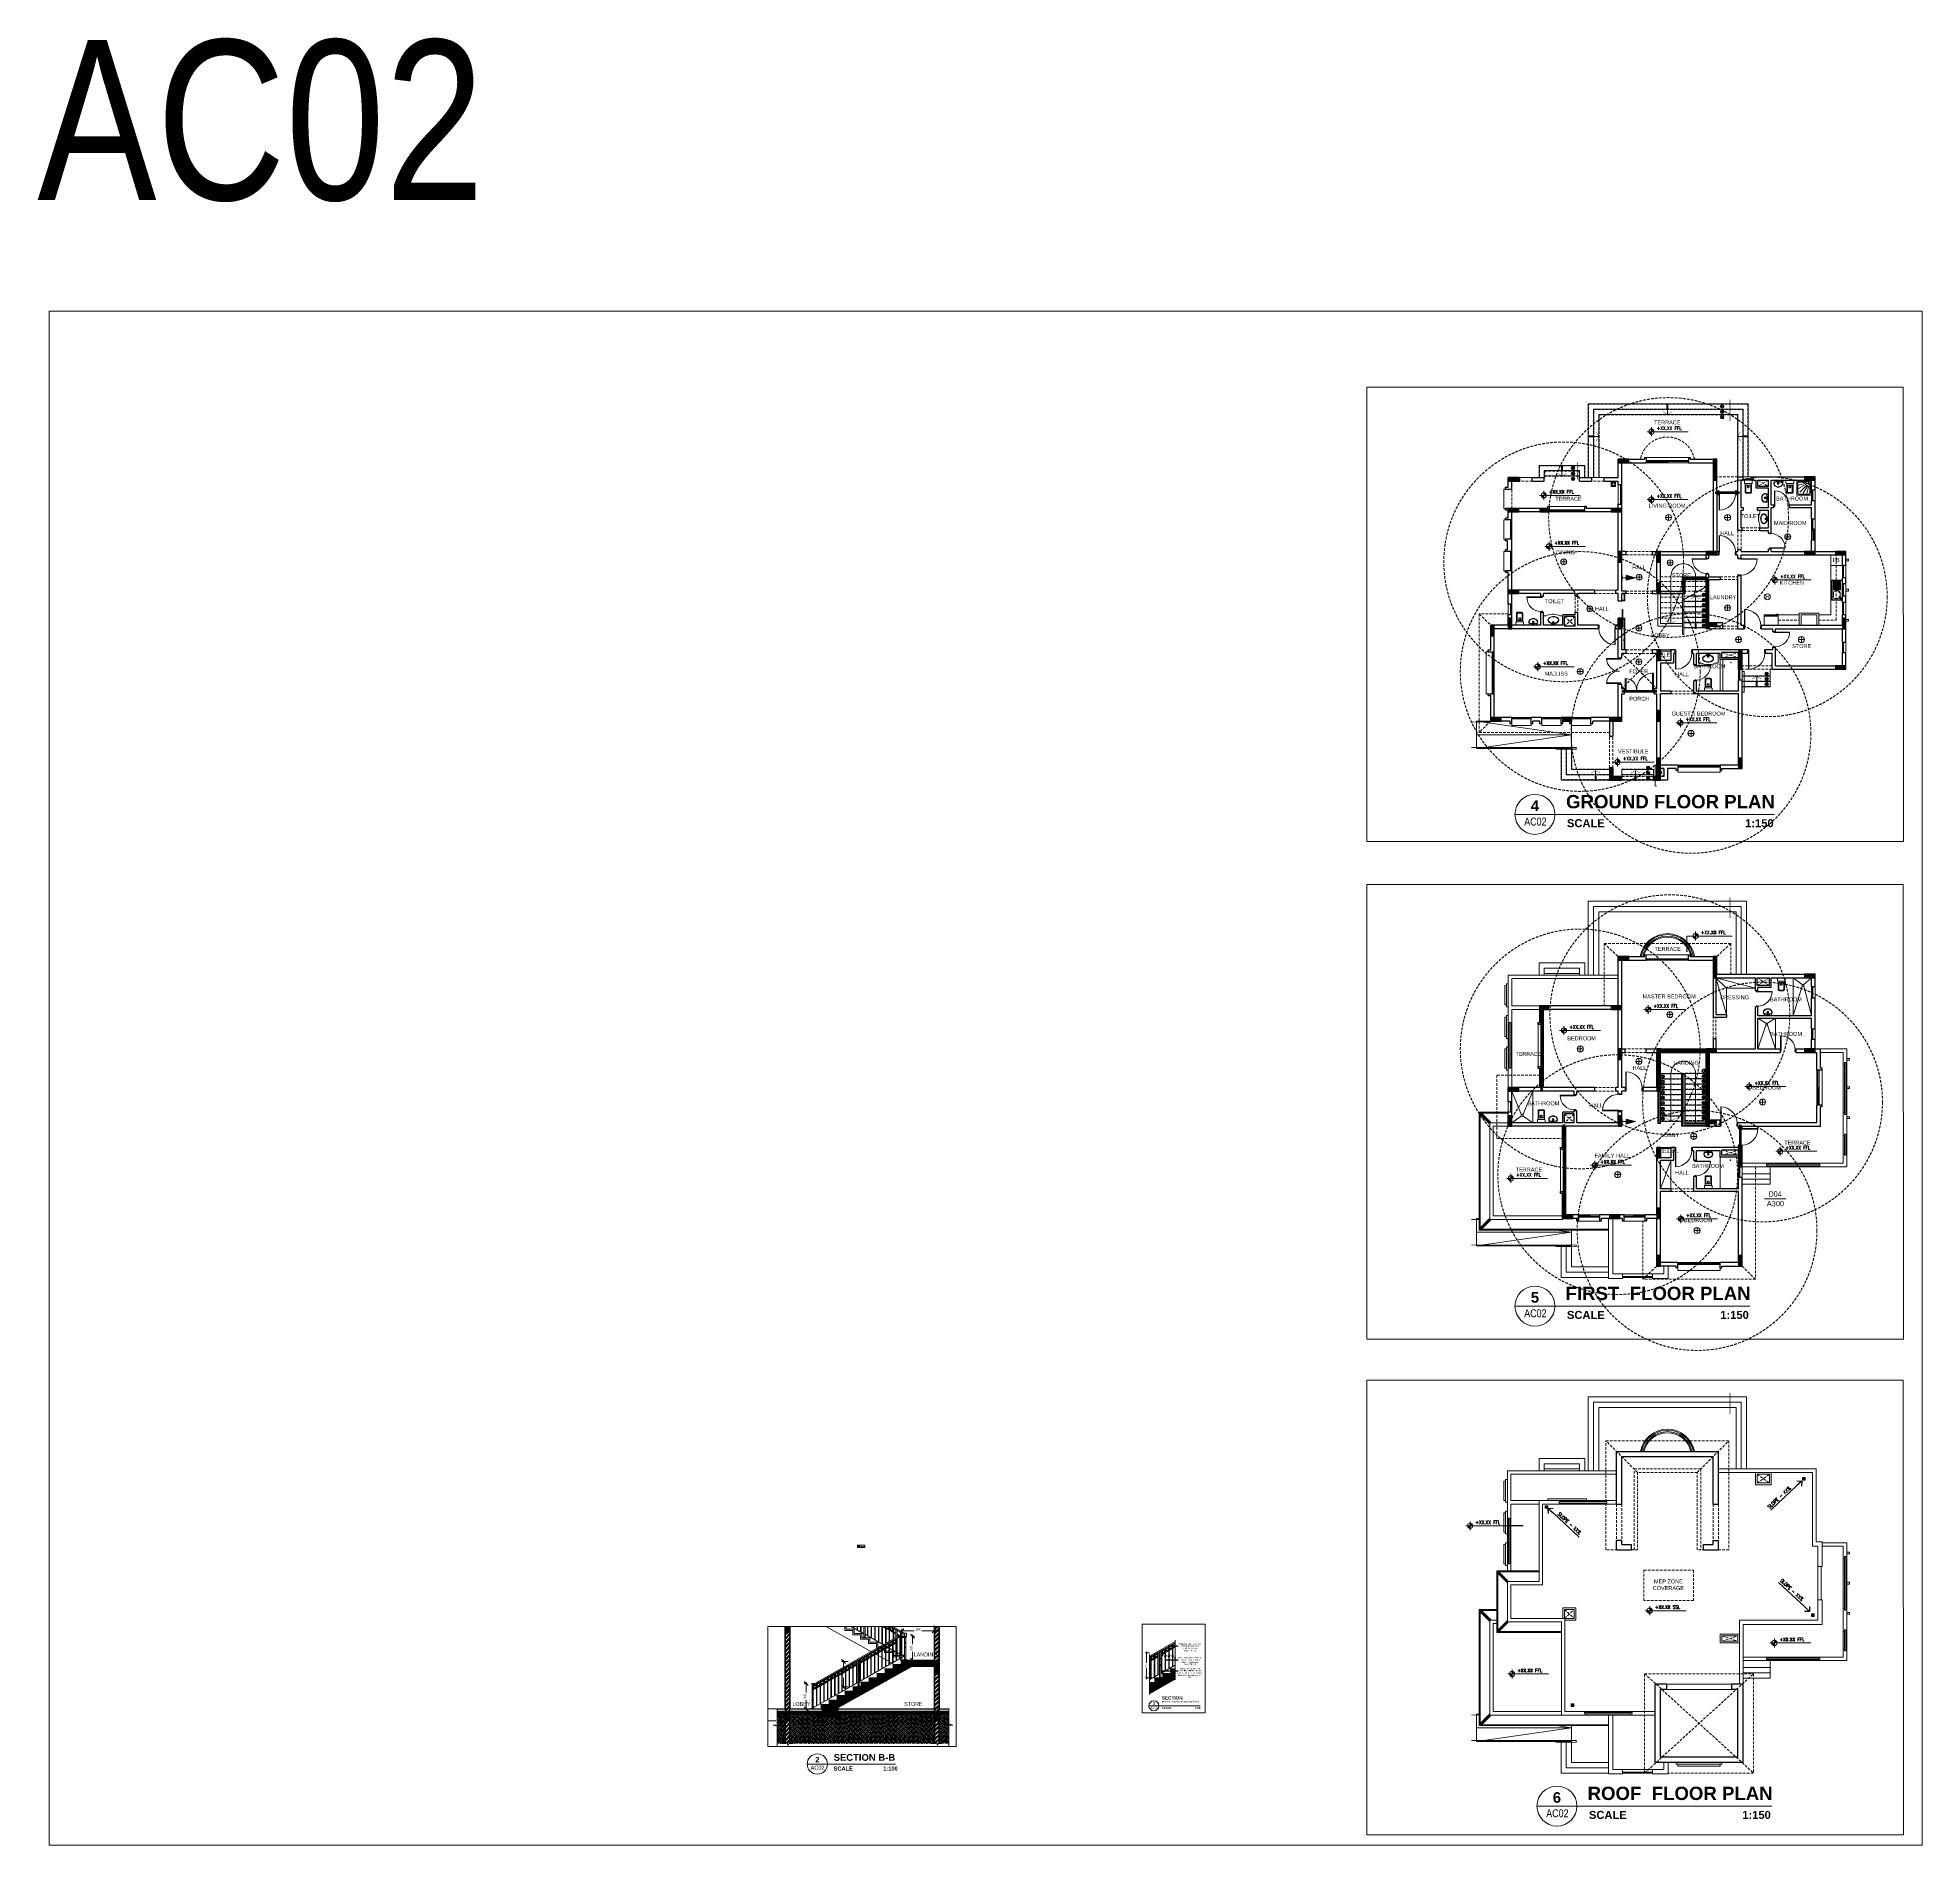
# Model space of a CAD drawing. Header units: millimetres. Extents: x -9083 to 924194, y -232449 to 321637.
# Drawn here: x 96413 to 167142, y -232449 to -164586 of the extents above; entities that cross this region are included whole.
import ezdxf
from ezdxf import colors
from ezdxf.entities.mleader import LeaderData, LeaderLine
from ezdxf.enums import TextEntityAlignment as Align
from ezdxf.math import Vec2, Vec3

# ---------------------------------------------------------------- set-up
doc = ezdxf.new("R2010")
doc.units = ezdxf.units.MM
doc.header["$LTSCALE"] = 400
doc.header["$MEASUREMENT"] = 0
doc.header["$PDMODE"] = 3
for name, pattern in [('CENTER', [2, 1.25, -0.25, 0.25, -0.25]), ('CENTERX2', [4, 2.5, -0.5, 0.5, -0.5]), ('HIDDEN', [0.375, 0.25, -0.125])]:
    doc.linetypes.add(name, pattern=pattern)
doc.layers.get('0').update_dxf_attribs({"lineweight": 0, "true_color": 0xff1414})
doc.layers.get('Defpoints').update_dxf_attribs({"color": 8, "lineweight": 5})
doc.layers.add('ALARM', color=7, linetype='Continuous', lineweight=5, true_color=0xff0f0f)
doc.layers.add('AXIES', color=7, linetype='CENTER', lineweight=0, true_color=0x949596)
for name, color, linetype, lineweight in [('ARCHES', 1, 'HIDDEN', 5), ('COLUMNS HATCH', 1, 'Continuous', 5), ('DOOR', 1, 'Continuous', 5), ('ELEVATION 03', 2, 'Continuous', 13), ('ELEVATIONS DIMENSION', 17, 'Continuous', 9), ('FINISH', 3, 'Continuous', 9), ('FIRE RATE', 244, 'Continuous', 0), ('FIXTURE', 5, 'Continuous', 0), ('FURNITURE', 1, 'Continuous', 5), ('GENERAL TEXT', 4, 'Continuous', 5), ('HANDRAIL', 31, 'Continuous', 5), ('HATCH', 15, 'Continuous', 0), ('HIDDEN', 237, 'HIDDEN', 0), ('LEVEL SYMBOL', 8, 'Continuous', 5), ('LEVELS', 251, 'Continuous', 5), ('MARKER', 8, 'Continuous', 5), ('PRO COLUMNS', 6, 'Continuous', 30), ('PROPOSED COLUMNS', 6, 'Continuous', 30), ('REFER SECTIONS', 8, 'Continuous', 5), ('REFER TILTLE 100', 7, 'Continuous', 5), ('REFER TILTLE 50', 7, 'Continuous', 5), ('ROOF LINE 1', 246, 'Continuous', 30), ('ROOF LINE 2', 244, 'Continuous', 25), ('SLOPE DIRECTION', 1, 'Continuous', 5), ('STAIR', 1, 'Continuous', 5), ('STAIR NOSE', 1, 'HIDDEN', 5), ('TAG ELEVATIONS DETAIL', 8, 'Continuous', 9), ('TEXT DRAWING TITLE', 7, 'Continuous', 5), ('TEXT STAIR NO', 7, 'Continuous', 5), ('WALL ELEVATION', 3, 'Continuous', 9), ('WALL PROPOSED', 255, 'Continuous', 30), ('WINDOWS', 5, 'Continuous', 5)]:
    doc.layers.add(name, color=color, linetype=linetype, lineweight=lineweight)
doc.styles.add('50', font='romantic.ttf', dxfattribs={"height": 0.25})
doc.styles.add('arial', font='arial.ttf', dxfattribs={"width": 0.8, "height": 2.2})
doc.styles.add('ARIAL-TITLE', font='arialbd.ttf')
doc.styles.add('asif', font='arial.ttf')
doc.styles.add('DIMTEXT', font='romans.shx', dxfattribs={"width": 0.8})
doc.styles.add('ROMANS-TITLE', font='ROMANS.shx', dxfattribs={"width": 0.8})
doc.styles.get("Standard").update_dxf_attribs({"font": 'GOTHIC.TTF', "height": 220})
doc.dimstyles.new('DETAILS DIMENSION', dxfattribs={"dimtxt": 100, "dimasz": 150, "dimexe": 75, "dimexo": 200, "dimgap": 50, "dimtad": 0, "dimdec": 0, "dimlfac": 0.1, "dimzin": 0, "dimdsep": 46, "dimtxsty": 'asif', "dimblk": 'OBLIQUE', "dimcen": 200, "dimdle": 50, "dimclrd": 181, "dimclre": 146, "dimclrt": 1, "dimadec": 0, "dimazin": 0, "dimtfac": 0.5, "dimtdec": 0, "dimtix": 1, "dimtofl": 0, "dimtmove": 2, "dimatfit": 2, "dimfxl": 100, "dimtvp": 0.5, "dimtolj": 1, "dimtzin": 0, "dimlwd": -1, "dimlwe": -1, "dimarcsym": 0})
doc.dimstyles.new('DIM-1', dxfattribs={"dimscale": 10, "dimtxt": 0.2, "dimasz": 0.1, "dimexe": 0.05, "dimexo": 0.06, "dimgap": 0.05, "dimtad": 1, "dimdec": 0, "dimzin": 12, "dimdsep": 46, "dimtxsty": 'DIMTEXT', "dimblk": 'ARCHTICK', "dimcen": 0.1, "dimdle": 0.05, "dimclrd": 8, "dimclre": 8, "dimclrt": 1, "dimadec": 4, "dimazin": 3, "dimtfac": 1, "dimtdec": 0, "dimtofl": 0, "dimtmove": 2, "dimatfit": 3, "dimfxl": 1, "dimtolj": 1, "dimtzin": 0, "dimarcsym": 0})
doc.dimstyles.new('DIM-100', dxfattribs={"dimscale": 1000, "dimtxt": 0.2, "dimasz": 0.1, "dimexe": 0.05, "dimexo": 0.06, "dimgap": 0.05, "dimtad": 1, "dimdec": 0, "dimzin": 12, "dimdsep": 46, "dimtxsty": 'DIMTEXT', "dimblk": 'ARCHTICK', "dimcen": 0.1, "dimdle": 0.1, "dimclrd": 256, "dimclre": 256, "dimclrt": 1, "dimadec": 4, "dimazin": 3, "dimtfac": 1, "dimtdec": 0, "dimtofl": 0, "dimtmove": 2, "dimatfit": 3, "dimfxl": 1, "dimtolj": 1, "dimtzin": 0, "dimarcsym": 0})
doc.dimstyles.new('DIM-5', dxfattribs={"dimscale": 50, "dimtxt": 0.2, "dimasz": 0.1, "dimexe": 0.05, "dimexo": 0.06, "dimgap": 0.05, "dimtad": 1, "dimdec": 0, "dimzin": 12, "dimdsep": 46, "dimtxsty": 'DIMTEXT', "dimblk": 'ARCHTICK', "dimcen": 0.1, "dimdle": 0.05, "dimclrd": 256, "dimclre": 256, "dimclrt": 1, "dimadec": 4, "dimazin": 3, "dimtfac": 1, "dimtdec": 0, "dimtofl": 0, "dimtmove": 2, "dimatfit": 3, "dimfxl": 1, "dimtolj": 1, "dimtzin": 0, "dimarcsym": 0})
pattern_1 = [(45, (-79088.52, -322558.03), (-26.516504, 26.516504), []), (135, (-79088.52, -322558.03), (-26.516504, -26.516504), [])]

# ---------------------------------------------------------------- blocks, each defined once
blk = doc.blocks.new('*U144')
for p, q in [((-524, -515), (-524, 0)), ((-524, 0), (524, 0)), ((524, -515), (524, 0)), ((-524, -515), (-367, -515)), ((378, -515), (524, -515))]:
    blk.add_line(p, q)
blk.add_lwpolyline([(385, -511), (315, -544), (235, -569), (147, -586), (56, -595), (-38, -596), (-130, -587), (-217, -571), (-297, -546), (-368, -514)])
for points in [[(-312, -278), (-307, -242), (-291, -207), (-265, -174), (-230, -146), (-187, -122), (-137, -103), (-84, -91), (-27, -86), (30, -88), (85, -97), (137, -112), (183, -133), (222, -159), (253, -190), (274, -224), (285, -260), (285, -297), (274, -333), (253, -367), (222, -397), (183, -424), (137, -445), (85, -460), (30, -469), (-27, -471), (-84, -466), (-137, -454), (-187, -435), (-230, -411), (-265, -383), (-291, -350), (-307, -315)], [(-289, -278), (-270, -217), (-212, -162), (-122, -123), (-13, -109), (96, -123), (186, -162), (244, -217), (264, -278), (244, -340), (186, -395), (96, -434), (-13, -448), (-122, -434), (-212, -395), (-270, -340)]]:
    blk.add_lwpolyline(points, close=True)
for centre, radius in [((-85, -61), 16.1), ((-10, -158), 48.5), ((-10, -158), 31.8), ((-5, -49), 16), ((75, -61), 18.1)]:
    blk.add_circle(centre, radius)
blk = doc.blocks.new('*U145')
for p, q in [((180, 0), (-180, 0)), ((-180, 0), (-180, -53)), ((180, 0), (180, -52)), ((130, -89), (-130, -89))]:
    blk.add_line(p, q)
for centre, radius in [((-80, -57), 16.1), ((0, -178), 48.5), ((0, -178), 31.8), ((0, -44), 16), ((80, -57), 18.1)]:
    blk.add_circle(centre, radius)
for centre, radius, start, end in [((-88, -178), 152, 152.38066, 180), ((-88, -178), 152, 180, 207.61934), ((-45, -201), 200, 132.24136, 152.38066), ((-45, -156), 200, 207.61934, 231.63251), ((-88, -178), 132, 153.10137, 207.61934), ((-209, 0), 119, 271.59096, 311.38391), ((-45, -156), 180, 207.61934, 231.63251), ((-18, -121), 244, 231.63251, 251.8447), ((-18, -121), 224, 231.63251, 251.8447), ((0, -66), 302, 251.8447, 270), ((0, -66), 282, 251.8447, 270), ((0, -66), 282, 270, 288.1553), ((0, -66), 302, 270, 288.1553), ((18, -121), 224, 288.1553, 308.36749), ((18, -121), 244, 288.1553, 308.36749), ((214, 5), 126, 228.39835, 266.85131), ((46, -156), 180, 308.36749, 332.38066), ((46, -156), 200, 308.36749, 332.38066), ((46, -201), 200, 27.61934, 48.01729), ((89, -178), 132, 332.38066, 25.9024), ((89, -178), 152, 0, 27.61934), ((89, -178), 152, 332.38066, 0)]:
    blk.add_arc(centre, radius, start, end)
blk = doc.blocks.new('*U146')
for p, q in [((-210, 0), (-210, -140)), ((-210, 0), (210, 0)), ((210, 0), (210, -140)), ((-170, -180), (-170, -650)), ((-170, -180), (170, -180)), ((-130, -290), (-130, -630)), ((-120, -700), (120, -700)), ((-100, -260), (100, -260)), ((-100, -660), (100, -660)), ((-44, -319), (44, -319)), ((130, -290), (130, -630)), ((170, -180), (170, -650))]:
    blk.add_line(p, q)
for centre, radius, start, end in [((-170, -140), 40, 180, 270), ((-120, -650), 50, 180, 270), ((-100, -290), 30, 90, 180), ((-100, -630), 30, 180, 270), ((-1, -349), 52.4, 157.28775, 180), ((-1, -349), 52.4, 180, 202.71225), ((-1, -349), 53, 144.88576, 157.28775), ((-1, -349), 53, 202.71225, 225.29905), ((0, -348), 53.5, 225.29905, 247.71068), ((0, -348), 54, 247.71068, 270), ((0, -348), 54, 270, 292.28932), ((0, -348), 53.5, 292.28932, 314.70095), ((1, -349), 53, 314.70095, 337.28775), ((1, -349), 53, 22.71225, 35.11424), ((1, -349), 52.4, 360, 22.71225), ((1, -349), 52.4, 337.28775, 0), ((100, -290), 30, 0, 90), ((100, -630), 30, 270, 0), ((120, -650), 50, 270, 0), ((170, -140), 40, 270, 0)]:
    blk.add_arc(centre, radius, start, end)
blk = doc.blocks.new('*U147')
for p, q in [((-400, 0), (-400, -800)), ((400, 0), (-400, 0)), ((400, 0), (400, -800)), ((400, -800), (-400, -800)), ((-340, -120), (-340, -680)), ((117, -100), (-300, -100)), ((104, -154), (-300, -262)), ((114, -209), (-300, -448)), ((280, -60), (-280, -60)), ((280, -740), (-280, -740)), ((143, -255), (-234, -633)), ((192, -287), (-46, -700)), ((247, -297), (139, -700)), ((300, -284), (300, -700)), ((340, -120), (340, -680))]:
    blk.add_line(p, q)
for radius in [40.8, 22]:
    blk.add_circle((243, -154), radius)
for centre, start, end in [((-280, -120), 90, 180), ((-280, -680), 180, 270), ((280, -120), 0, 90), ((280, -680), 270, 0)]:
    blk.add_arc(centre, 60, start, end)
blk = doc.blocks.new('A$C977231d2')
at = {"layer": 'Defpoints'}
blk.add_lwpolyline([(-120, 0), (-823, 0), (-823, 576), (-120, 576)], close=True, dxfattribs=at)
blk = doc.blocks.new('A-DETAIL-TITLE-100')
at = {"layer": 'TEXT DRAWING TITLE', "linetype": 'Continuous'}
blk.add_line((0, 0), (-1500, 0), dxfattribs=at)
blk.add_circle((-750, 0), 750, dxfattribs=at)
at = {"layer": 'TEXT DRAWING TITLE', "style": 'ARIAL-TITLE'}
for tag, p, height in [('TITLE1', (450, 937), 500), ('SCALE1', (450, -480), 300), ('SCALE2', (2479, -480), 300)]:
    blk.add_attdef(tag, p, '', height=height, dxfattribs=at)
at = {"layer": 'TEXT DRAWING TITLE', "color": 7, "style": 'ARIAL-TITLE'}
blk.add_attdef('TITLE2_001', (435, 228), '', height=500, dxfattribs=at)
at = {"layer": 'TEXT DRAWING TITLE', "linetype": 'Continuous', "style": 'ARIAL-TITLE'}
blk.add_attdef('DRWG-NO', text='', height=400, dxfattribs=at).set_placement((-751, 326), align=Align.MIDDLE)
at = {"layer": 'TEXT DRAWING TITLE', "linetype": 'Continuous', "style": 'arial', "width": 0.8}
blk.add_attdef('DRAWING-REF', text='', height=300, dxfattribs=at).set_placement((-735, -270), align=Align.MIDDLE)
blk = doc.blocks.new('VILLA GROUND COLUMNS')
at = {"layer": 'COLUMNS HATCH', "ltscale": 300}
for points in [[(401768, 181785), (401168, 181785), (401168, 181985), (401768, 181985)], [(406768, 181985), (406768, 180785), (406568, 180785), (406568, 181985)], [(395518, 180735), (394918, 180735), (394918, 180935), (395518, 180935)], [(412368, 180785), (411768, 180785), (411768, 180985), (412368, 180985)], [(395518, 178985), (394918, 178985), (394918, 179185), (395518, 179185)], [(397218, 178985), (396718, 178985), (396718, 179185), (397218, 179185)], [(401368, 178985), (400768, 178985), (400768, 179185), (401368, 179185)], [(401168, 176135), (401168, 176735), (401368, 176735), (401368, 176135)], [(403368, 176135), (403368, 176735), (403568, 176735), (403568, 176135)], [(406768, 176535), (406168, 176535), (406168, 176735), (406768, 176735)], [(412368, 176535), (411768, 176535), (411768, 176735), (412368, 176735)], [(414118, 176535), (413518, 176535), (413518, 176735), (414118, 176735)], [(403368, 174335), (403368, 174935), (403568, 174935), (403568, 174335)], [(395518, 174335), (394918, 174335), (394918, 174535), (395518, 174535)], [(394918, 172335), (394918, 172935), (395118, 172935), (395118, 172335)], [(401168, 172335), (401168, 172935), (401368, 172935), (401368, 172335)], [(406768, 172485), (406168, 172485), (406168, 172685), (406768, 172685)], [(413918, 172335), (413918, 172935), (414118, 172935), (414118, 172335)], [(393918, 171935), (393918, 172535), (394118, 172535), (394118, 171935)], [(403368, 170535), (403368, 171135), (403568, 171135), (403568, 170535)], [(408018, 170035), (408018, 171135), (408218, 171135), (408218, 170035)], [(414118, 170035), (413518, 170035), (413518, 170235), (414118, 170235)], [(394519, 167085), (393919, 167085), (393919, 167285), (394519, 167285)], [(398493, 167085), (397993, 167085), (397993, 167285), (398493, 167285)], [(401368, 167085), (400668, 167085), (400668, 167285), (401368, 167285)], [(403368, 167085), (403368, 167685), (403568, 167685), (403568, 167085)], [(401368, 163935), (400868, 163935), (400868, 164435), (400668, 164435), (400668, 163735), (401368, 163735)], [(403168, 163735), (403168, 163935), (403368, 163935), (403368, 164985), (403568, 164985), (403568, 163735)], [(408018, 164385), (408018, 164985), (408218, 164985), (408218, 164385)]]:
    blk.add_hatch(color=256, dxfattribs=at).paths.add_polyline_path(points)
at = {"layer": 'PRO COLUMNS', "ltscale": 300}
for points in [[(401768, 181785), (401768, 181985), (401168, 181985), (401168, 181785)], [(406768, 181985), (406568, 181985), (406568, 180785), (406768, 180785)], [(395518, 180735), (395518, 180935), (394918, 180935), (394918, 180735)], [(412368, 180785), (412368, 180985), (411768, 180985), (411768, 180785)], [(395518, 178985), (395518, 179185), (394918, 179185), (394918, 178985)], [(397218, 178985), (397218, 179185), (396718, 179185), (396718, 178985)], [(401368, 178985), (401368, 179185), (400768, 179185), (400768, 178985)], [(401168, 176135), (401368, 176135), (401368, 176735), (401168, 176735)], [(403368, 176135), (403568, 176135), (403568, 176735), (403368, 176735)], [(406768, 176535), (406768, 176735), (406168, 176735), (406168, 176535)], [(412368, 176535), (412368, 176735), (411768, 176735), (411768, 176535)], [(414118, 176535), (414118, 176735), (413518, 176735), (413518, 176535)], [(403368, 174335), (403568, 174335), (403568, 174935), (403368, 174935)], [(395518, 174335), (395518, 174535), (394918, 174535), (394918, 174335)], [(394918, 172335), (395118, 172335), (395118, 172935), (394918, 172935)], [(401168, 172335), (401368, 172335), (401368, 172935), (401168, 172935)], [(406768, 172485), (406768, 172685), (406168, 172685), (406168, 172485)], [(413918, 172335), (414118, 172335), (414118, 172935), (413918, 172935)], [(393918, 171935), (394118, 171935), (394118, 172535), (393918, 172535)], [(403368, 170535), (403568, 170535), (403568, 171135), (403368, 171135)], [(408018, 170035), (408218, 170035), (408218, 171135), (408018, 171135)], [(414118, 170035), (414118, 170235), (413518, 170235), (413518, 170035)], [(394519, 167085), (394519, 167285), (393919, 167285), (393919, 167085)], [(398493, 167085), (398493, 167285), (397993, 167285), (397993, 167085)], [(401368, 167085), (401368, 167285), (400668, 167285), (400668, 167085)], [(403368, 167085), (403568, 167085), (403568, 167685), (403368, 167685)], [(400868, 164435), (400668, 164435), (400668, 163735), (401368, 163735), (401368, 163935), (400868, 163935)], [(403168, 163735), (403568, 163735), (403568, 164985), (403368, 164985), (403368, 163935), (403168, 163935)], [(408018, 164385), (408218, 164385), (408218, 164985), (408018, 164985)]]:
    blk.add_lwpolyline(points, close=True, dxfattribs=at)
blk = doc.blocks.new('A-LVL_PLAN')
at = {"layer": 'LEVELS', "ltscale": 800}
h = blk.add_hatch(color=256, dxfattribs=at)
h.paths.add_polyline_path([(0, 0), (150, 0, 0.4142136), (0, 150)])
h.paths.add_polyline_path([(0, -150), (0, 0), (-150, 0, 0.4142136)])
at = {"layer": 'LEVELS'}
for p, q in [((-250, 0), (250, 0)), ((0, -250), (0, 250))]:
    blk.add_line(p, q, dxfattribs=at)
at = {"layer": 'LEVELS', "ltscale": 800}
blk.add_line((0, 0), (2074, 0), dxfattribs=at)
at = {"layer": 'LEVELS'}
blk.add_circle((0, 0), 150, dxfattribs=at)
at = {"layer": 'LEVELS', "ltscale": 800, "style": 'ROMANS-TITLE', "width": 0.8}
blk.add_attdef('FLOOR-LEVEL', (300, 100), '', height=200, dxfattribs=at)
blk = doc.blocks.new('BAYTANG')
at = {"layer": 'TEXT STAIR NO', "color": 8, "ltscale": 0.1}
blk.add_circle((0, 0), 100, dxfattribs=at)
at = {"layer": 'TEXT STAIR NO', "style": 'ROMANS-TITLE', "width": 0.8}
blk.add_attdef('STEPNO.', text='', height=120, dxfattribs=at).set_placement((0, 0), align=Align.MIDDLE_CENTER)
blk = doc.blocks.new('*U62')
for p, q in [((-1500, 100), (-1600, 100)), ((-1500, 100), (-1500, -15)), ((0, 100), (0, -15)), ((0, 100), (100, 100)), ((-1600, -100), (-1560, -100)), ((-1560, -15), (-1560, -100)), ((-1560, -15), (-1500, -15)), ((-1550, -25), (-1550, -975)), ((-1550, -25), (-1500, -25)), ((-1500, -25), (-1500, -974)), ((60, -15), (0, -15)), ((0, -25), (0, -673)), ((50, -25), (0, -25)), ((50, -25), (50, -675)), ((60, -15), (60, -100)), ((100, -100), (60, -100))]:
    blk.add_line(p, q)
for centre, radius, start, end in [((-1550, -24), 950, 270.00536, 1.4946), ((50, -24), 651, 177.83637, 269.98367)]:
    blk.add_arc(centre, radius, start, end)
blk = doc.blocks.new('*U63')
for p, q in [((-1600, 101), (-1570, 101)), ((-1570, 61), (-1570, 101)), ((-1570, 61), (-1550, 61)), ((-1565, 66), (-1565, 1001)), ((-1565, 66), (-1540, 66)), ((-1550, -99), (-1550, 61)), ((-1540, 66), (-1540, 1000)), ((-650, -99), (-650, 61)), ((-630, 61), (-650, 61)), ((-600, 101), (-630, 101)), ((-630, 61), (-630, 101)), ((-1600, -99), (-1550, -99)), ((-600, -99), (-650, -99))]:
    blk.add_line(p, q)
blk.add_arc((-1565, 66), 935, 0.93044, 89.99533)
blk = doc.blocks.new('*U64')
for p, q in [((-1600, 1), (-1550, 1)), ((-1550, 1), (-1550, -59)), ((-750, 1), (-750, -59)), ((-700, 1), (-750, 1)), ((-1600, -99), (-1570, -99)), ((-1570, -59), (-1550, -59)), ((-1570, -59), (-1570, -99)), ((-1565, -64), (-1565, -899)), ((-1565, -64), (-1540, -64)), ((-1540, -64), (-1540, -897)), ((-730, -59), (-750, -59)), ((-730, -59), (-730, -99)), ((-700, -99), (-730, -99))]:
    blk.add_line(p, q)
blk.add_arc((-1565, -63), 835, 270.0066, 358.95484)
blk = doc.blocks.new('*U65')
for p, q in [((700, 99), (730, 99)), ((730, 59), (730, 99)), ((730, 59), (750, 59)), ((750, -1), (750, 59)), ((1540, 64), (1540, 897)), ((1565, 64), (1540, 64)), ((1550, -1), (1550, 59)), ((1570, 59), (1550, 59)), ((1565, 64), (1565, 899)), ((1570, 59), (1570, 99)), ((1600, 99), (1570, 99)), ((700, -1), (750, -1)), ((1600, -1), (1550, -1))]:
    blk.add_line(p, q)
blk.add_arc((1565, 63), 835, 90.0066, 178.95484)
blk = doc.blocks.new('*U66')
for p, q in [((-1600, 99), (-1570, 99)), ((-1570, 59), (-1570, 99)), ((-1570, 59), (-1550, 59)), ((-1565, 64), (-1565, 899)), ((-1565, 64), (-1540, 64)), ((-1550, -1), (-1550, 59)), ((-1540, 64), (-1540, 897)), ((-750, -1), (-750, 59)), ((-730, 59), (-750, 59)), ((-700, 99), (-730, 99)), ((-730, 59), (-730, 99)), ((-1600, -1), (-1550, -1)), ((-700, -1), (-750, -1))]:
    blk.add_line(p, q)
blk.add_arc((-1565, 63), 835, 1.04516, 89.9934)
blk = doc.blocks.new('*U67')
for p, q in [((600, 101), (630, 101)), ((630, 61), (630, 101)), ((630, 61), (650, 61)), ((650, -99), (650, 61)), ((1540, 66), (1540, 1000)), ((1565, 66), (1540, 66)), ((1550, -99), (1550, 61)), ((1570, 61), (1550, 61)), ((1565, 66), (1565, 1001)), ((1570, 61), (1570, 101)), ((1600, 101), (1570, 101)), ((600, -99), (650, -99)), ((1600, -99), (1550, -99))]:
    blk.add_line(p, q)
blk.add_arc((1565, 66), 935, 90.00467, 179.06956)
blk = doc.blocks.new('WB3')
for p, q in [((0.07, 0.5), (0.2, 0.39)), ((0.09, 0.38), (0.09, 0.19)), ((0.11, 0.54), (0.22, 0.4)), ((0.43, 0.48), (0.19, 0.48)), ((0.19, 0.09), (0.43, 0.09)), ((0.53, 0.19), (0.53, 0.38)), ((0.58, 0.44), (1.07, 0.44)), ((0.58, 0.34), (1.07, 0.34)), ((0.58, 0.24), (1.07, 0.24)), ((0.58, 0.14), (1.07, 0.14)), ((0.59, 0.49), (1.06, 0.49)), ((0.59, 0.39), (1.06, 0.39)), ((0.59, 0.29), (1.06, 0.29)), ((0.59, 0.19), (1.06, 0.19)), ((0.59, 0.09), (1.06, 0.09))]:
    blk.add_line(p, q)
for points in [[(0, 0.6), (1.14, 0.6), (1.14, 0), (0, 0)], [(0.02, 0.58), (1.12, 0.58), (1.12, 0.02), (0.02, 0.02)]]:
    blk.add_lwpolyline(points, close=True)
blk.add_circle((0.46, 0.42), 0.0187)
for centre, radius, start, end in [((0.09, 0.52), 0.0276, 31.5715, 238.4285), ((0.19, 0.38), 0.1, 90, 180), ((0.19, 0.19), 0.1, 180, 270), ((0.21, 0.4), 0.00762, 225, 45), ((0.43, 0.38), 0.1, 0, 90), ((0.43, 0.19), 0.1, 270, 360), ((0.63, 0.44), 0.046, 154.8687, 187.8764), ((0.63, 0.43), 0.046, 172.1236, 205.1313), ((0.63, 0.34), 0.046, 154.8687, 187.8764), ((0.63, 0.33), 0.046, 172.1236, 205.1313), ((0.63, 0.24), 0.046, 154.8687, 187.8764), ((0.63, 0.23), 0.046, 172.1236, 205.1313), ((0.63, 0.14), 0.046, 154.8687, 187.8764), ((0.63, 0.13), 0.046, 172.1236, 205.1313), ((0.52, 0.49), 0.0745, 340.1407, 359.1376), ((0.52, 0.39), 0.0745, 0.8624, 19.8593), ((0.52, 0.39), 0.0745, 340.1407, 359.1376), ((0.52, 0.29), 0.0745, 0.8624, 19.8593), ((0.52, 0.29), 0.0745, 340.1407, 359.1376), ((0.52, 0.19), 0.0745, 0.8624, 19.8593), ((0.52, 0.19), 0.0745, 340.1407, 359.1376), ((0.52, 0.09), 0.0745, 0.8624, 19.8593), ((1.14, 0.49), 0.0745, 180.8624, 199.8593), ((1.14, 0.39), 0.0745, 160.1407, 179.1376), ((1.14, 0.39), 0.0745, 180.8624, 199.8593), ((1.14, 0.29), 0.0745, 160.1407, 179.1376), ((1.14, 0.29), 0.0745, 180.8624, 199.8593), ((1.14, 0.19), 0.0745, 160.1407, 179.1376), ((1.14, 0.19), 0.0745, 180.8624, 199.8593), ((1.14, 0.09), 0.0745, 160.1407, 179.1376), ((1.03, 0.44), 0.046, 352.1236, 25.1313), ((1.03, 0.43), 0.046, 334.8687, 7.8764), ((1.03, 0.34), 0.046, 352.1236, 25.1313), ((1.03, 0.33), 0.046, 334.8687, 7.8764), ((1.03, 0.24), 0.046, 352.1236, 25.1313), ((1.03, 0.23), 0.046, 334.8687, 7.8764), ((1.03, 0.14), 0.046, 352.1236, 25.1313), ((1.03, 0.13), 0.046, 334.8687, 7.8764)]:
    blk.add_arc(centre, radius, start, end)
blk = doc.blocks.new('*U68')
for p, q in [((-2500, 98), (-2600, 98)), ((-2500, 98), (-2500, -17)), ((-700, 98), (-600, 98)), ((-700, 98), (-700, -17)), ((-2600, -102), (-2560, -102)), ((-2560, -17), (-2500, -17)), ((-2560, -17), (-2560, -102)), ((-2550, -27), (-2550, -976)), ((-2550, -27), (-2500, -27)), ((-2500, -27), (-2500, -975)), ((-640, -17), (-700, -17)), ((-650, -27), (-700, -27)), ((-700, -27), (-700, -976)), ((-650, -27), (-650, -977)), ((-640, -17), (-640, -102)), ((-600, -102), (-640, -102))]:
    blk.add_line(p, q)
for centre, radius, start, end in [((-2550, -26), 951, 270.0277, 1.44109), ((-650, -27), 950, 178.49256, 270)]:
    blk.add_arc(centre, radius, start, end)
blk = doc.blocks.new('*U69')
for p, q in [((-1600, 99), (-1550, 99)), ((-1550, 99), (-1550, -61)), ((-650, 99), (-650, -61)), ((-600, 99), (-650, 99)), ((-1600, -101), (-1570, -101)), ((-1570, -61), (-1550, -61)), ((-1570, -61), (-1570, -101)), ((-1565, -66), (-1565, -1001)), ((-1565, -66), (-1540, -66)), ((-1540, -66), (-1540, -1000)), ((-630, -61), (-650, -61)), ((-630, -61), (-630, -101)), ((-600, -101), (-630, -101))]:
    blk.add_line(p, q)
blk.add_arc((-1565, -66), 935, 270.00467, 359.06956)
blk = doc.blocks.new('*U71')
for p, q in [((-1600, 99), (-1570, 99)), ((-1570, 59), (-1570, 99)), ((-1570, 59), (-1550, 59)), ((-1565, 64), (-1565, 899)), ((-1565, 64), (-1540, 64)), ((-1550, -1), (-1550, 59)), ((-1540, 64), (-1540, 897)), ((-750, -1), (-750, 59)), ((-730, 59), (-750, 59)), ((-700, 99), (-730, 99)), ((-730, 59), (-730, 99)), ((-1600, -1), (-1550, -1)), ((-700, -1), (-750, -1))]:
    blk.add_line(p, q)
blk.add_arc((-1565, 63), 835, 1.04516, 89.9934)
blk = doc.blocks.new('VILLA FIRST COLUMNS')
at = {"layer": 'COLUMNS HATCH', "ltscale": 300}
for points in [[(401768, 181785), (401168, 181785), (401168, 181985), (401768, 181985)], [(406768, 181985), (406768, 180785), (406568, 180785), (406568, 181985)], [(412368, 180785), (411768, 180785), (411768, 180985), (412368, 180985)], [(397218, 178985), (396718, 178985), (396718, 179185), (397218, 179185)], [(401368, 178985), (400768, 178985), (400768, 179185), (401368, 179185)], [(401168, 176135), (401168, 176735), (401368, 176735), (401368, 176135)], [(403368, 176135), (403368, 176735), (403568, 176735), (403568, 176135)], [(406768, 176535), (406168, 176535), (406168, 176735), (406768, 176735)], [(412368, 176535), (411768, 176535), (411768, 176735), (412368, 176735)], [(403368, 174335), (403368, 174935), (403568, 174935), (403568, 174335)], [(395518, 174335), (394918, 174335), (394918, 174535), (395518, 174535)], [(394918, 172335), (394918, 172935), (395118, 172935), (395118, 172335)], [(401168, 172335), (401168, 172935), (401368, 172935), (401368, 172335)], [(406768, 172485), (406168, 172485), (406168, 172685), (406768, 172685)], [(403368, 170535), (403368, 171135), (403568, 171135), (403568, 170535)], [(408018, 170035), (408018, 171135), (408218, 171135), (408218, 170035)], [(398593, 167085), (397993, 167085), (397993, 167285), (398593, 167285)], [(401268, 167085), (400668, 167085), (400668, 167285), (401268, 167285)], [(403368, 167085), (403368, 167685), (403568, 167685), (403568, 167085)], [(403368, 164385), (403368, 164985), (403568, 164985), (403568, 164385)], [(408018, 164385), (408018, 164985), (408218, 164985), (408218, 164385)]]:
    blk.add_hatch(color=256, dxfattribs=at).paths.add_polyline_path(points)
at = {"layer": 'PRO COLUMNS', "ltscale": 300}
for points in [[(401768, 181785), (401768, 181985), (401168, 181985), (401168, 181785)], [(406768, 181985), (406568, 181985), (406568, 180785), (406768, 180785)], [(412368, 180785), (412368, 180985), (411768, 180985), (411768, 180785)], [(397218, 178985), (397218, 179185), (396718, 179185), (396718, 178985)], [(401368, 178985), (401368, 179185), (400768, 179185), (400768, 178985)], [(401168, 176135), (401368, 176135), (401368, 176735), (401168, 176735)], [(403368, 176135), (403568, 176135), (403568, 176735), (403368, 176735)], [(406768, 176535), (406768, 176735), (406168, 176735), (406168, 176535)], [(412368, 176535), (412368, 176735), (411768, 176735), (411768, 176535)], [(403368, 174335), (403568, 174335), (403568, 174935), (403368, 174935)], [(395518, 174335), (395518, 174535), (394918, 174535), (394918, 174335)], [(394918, 172335), (395118, 172335), (395118, 172935), (394918, 172935)], [(401168, 172335), (401368, 172335), (401368, 172935), (401168, 172935)], [(406768, 172485), (406768, 172685), (406168, 172685), (406168, 172485)], [(403368, 170535), (403568, 170535), (403568, 171135), (403368, 171135)], [(408018, 170035), (408218, 170035), (408218, 171135), (408018, 171135)], [(398593, 167085), (398593, 167285), (397993, 167285), (397993, 167085)], [(401268, 167085), (401268, 167285), (400668, 167285), (400668, 167085)], [(403368, 167085), (403568, 167085), (403568, 167685), (403368, 167685)], [(403368, 164385), (403568, 164385), (403568, 164985), (403368, 164985)], [(408018, 164385), (408218, 164385), (408218, 164985), (408018, 164985)]]:
    blk.add_lwpolyline(points, close=True, dxfattribs=at)
blk = doc.blocks.new('*U61')
for p, q in [((0, 7), (120, 7)), ((0, 7), (0, 0)), ((0, 0), (120, 0)), ((5.5, 4.25), (114.5, 4.25)), ((5.5, 4.25), (5.5, 2.75)), ((5.5, 2.75), (114.5, 2.75)), ((7, 7), (7, 4.25)), ((7, 2.75), (7, 0)), ((113, 7), (113, 4.25)), ((113, 2.75), (113, 0)), ((114.5, 4.25), (114.5, 2.75)), ((120, 7), (120, 0))]:
    blk.add_line(p, q)
blk = doc.blocks.new('A-SEC-REF-1')
at = {"layer": 'TAG ELEVATIONS DETAIL', "ltscale": 800}
blk.add_line((-600, 0), (600, 0), dxfattribs=at)
at = {"layer": 'TAG ELEVATIONS DETAIL', "linetype": 'Continuous', "style": 'arial', "width": 0.8}
for tag, height, p in [('SECTION-LETTER', 320, (-1, 276)), ('DRAWING-REF', 300, (15, -270))]:
    blk.add_attdef(tag, text='', height=height, dxfattribs=at).set_placement(p, align=Align.MIDDLE)
blk = doc.blocks.new('*U70')
for p, q in [((600, 99), (650, 99)), ((650, 99), (650, -61)), ((1550, 99), (1550, -61)), ((1600, 99), (1550, 99)), ((600, -101), (630, -101)), ((630, -61), (630, -101)), ((630, -61), (650, -61)), ((1540, -66), (1540, -1000)), ((1565, -66), (1540, -66)), ((1570, -61), (1550, -61)), ((1565, -66), (1565, -1001)), ((1570, -61), (1570, -101)), ((1600, -101), (1570, -101))]:
    blk.add_line(p, q)
blk.add_arc((1565, -66), 935, 180.93044, 269.99533)
blk = doc.blocks.new('*U74')
for p, q in [((-1600, 99), (-1570, 99)), ((-1570, 59), (-1570, 99)), ((-1570, 59), (-1550, 59)), ((-1565, 64), (-1565, 899)), ((-1565, 64), (-1540, 64)), ((-1550, -1), (-1550, 59)), ((-1540, 64), (-1540, 897)), ((-750, -1), (-750, 59)), ((-730, 59), (-750, 59)), ((-700, 99), (-730, 99)), ((-730, 59), (-730, 99)), ((-1600, -1), (-1550, -1)), ((-700, -1), (-750, -1))]:
    blk.add_line(p, q)
blk.add_arc((-1565, 63), 835, 1.04516, 89.9934)
blk = doc.blocks.new('_ArchTick')
at = {"color": 0, "linetype": 'ByBlock', "const_width": 0.15}
blk.add_lwpolyline([(-0.5, -0.5), (0.5, 0.5)], dxfattribs=at)
blk = doc.blocks.new('Slope')
at = {"layer": 'LEVEL SYMBOL', "ltscale": 800, "style": 'ROMANS-TITLE', "width": 0.8}
blk.add_attdef('SLOPE', (-409, -521), '', height=200, rotation=43.05884, dxfattribs=at)
blk = doc.blocks.new('_Open90')
at = {"color": 0, "linetype": 'ByBlock', "lineweight": -2}
for p, q in [((0, 0), (-1, 0)), ((-0.5, 0.5), (0, 0)), ((0, 0), (-0.5, -0.5))]:
    blk.add_line(p, q, dxfattribs=at)
blk = doc.blocks.new('A-DETAIL-TITLE-50')
at = {"layer": 'REFER TILTLE 50', "linetype": 'Continuous'}
blk.add_line((0, 0), (-750, 0), dxfattribs=at)
blk.add_circle((-375, 0), 375, dxfattribs=at)
at = {"layer": 'REFER TILTLE 50', "color": 4, "style": 'ARIAL-TITLE'}
for tag, p, height in [('TITLE1', (225, 468), 250), ('TITLE2', (225, 118), 250), ('SCALE1', (225, -240), 150), ('SCALE2', (1240, -240), 150)]:
    blk.add_attdef(tag, p, '', height=height, dxfattribs=at)
at = {"layer": 'REFER TILTLE 50', "color": 4, "linetype": 'Continuous', "style": 'ARIAL-TITLE'}
blk.add_attdef('DRWG-NO', text='', height=200, dxfattribs=at).set_placement((-376, 163), align=Align.MIDDLE)
at = {"layer": 'REFER TILTLE 50', "color": 4, "linetype": 'Continuous', "style": 'arial', "width": 0.8}
blk.add_attdef('DRAWING-REF', text='', height=150, dxfattribs=at).set_placement((-333, -138), align=Align.MIDDLE)
blk = doc.blocks.new('A$Ccfd28120')
for p, q in [((0, -171), (0, 171)), ((171, 0), (-171, 0))]:
    blk.add_line(p, q)
blk.add_circle((0, 0), 171)
blk = doc.blocks.new('FIRE EXTINGUISHER')
at = {"transparency": 33554559}
h = blk.add_hatch(color=256, dxfattribs=at)
h.dxf.hatch_style = 1
h.paths.add_polyline_path([(165311, -106760), (164961, -106667), (164961, -106854)])
for p, q in [((164811, -106860), (164811, -106660)), ((164811, -106760), (164961, -106760)), ((164961, -106854), (164961, -106667)), ((165311, -106760), (164961, -106667)), ((165311, -106760), (164961, -106854))]:
    blk.add_line(p, q)
blk = doc.blocks.new('_Oblique')
at = {"color": 0, "linetype": 'ByBlock', "lineweight": -2}
blk.add_line((-0.5, -0.5), (0.5, 0.5), dxfattribs=at)
blk = doc.blocks.new('*D137')
at = {"layer": 'Defpoints', "color": 0, "ltscale": 20, "transparency": 16777216}
for p in [(130059, -224394, 0), (130059, -224394, 0), (128849, -225495, 0)]:
    blk.add_point(p, dxfattribs=at)
at = {"layer": 'ELEVATIONS DIMENSION', "color": 146, "ltscale": 20, "transparency": 16777216}
for p, q in [((130059, -224194, 0), (130059, -224319, 0)), ((128849, -225295, 0), (128849, -224319, 0))]:
    blk.add_line(p, q, dxfattribs=at)
at = {"layer": 'ELEVATIONS DIMENSION', "color": 181, "ltscale": 20, "transparency": 16777216}
for p, q in [((128799, -224394, 0), (129311, -224394, 0)), ((130109, -224394, 0), (129596, -224394, 0))]:
    blk.add_line(p, q, dxfattribs=at)
at = {"layer": 'ELEVATIONS DIMENSION', "color": 181, "ltscale": 20, "transparency": 16777216, "xscale": 150, "yscale": 150, "zscale": 150, "rotation": 180}
blk.add_blockref('_Oblique', (128849, -224394, 0), dxfattribs=at)
at = {"layer": 'ELEVATIONS DIMENSION', "color": 181, "ltscale": 20, "transparency": 16777216, "xscale": 150, "yscale": 150, "zscale": 150}
blk.add_blockref('_Oblique', (130059, -224394, 0), dxfattribs=at)
at = {"layer": 'ELEVATIONS DIMENSION', "color": 1, "lineweight": 0, "ltscale": 20, "transparency": 16777216, "insert": (129454, -224344, 0), "char_height": 100, "attachment_point": 5, "style": 'asif'}
blk.add_mtext('\\A1;XX', dxfattribs=at)
blk = doc.blocks.new('*D136')
at = {"layer": 'Defpoints', "color": 0, "ltscale": 20, "transparency": 16777216}
for p in [(129004, -224595, 0), (129004, -225495, 0), (129247, -225495, 0)]:
    blk.add_point(p, dxfattribs=at)
at = {"layer": 'ELEVATIONS DIMENSION', "color": 146, "ltscale": 20, "transparency": 16777216}
for p, q in [((129204, -224595, 0), (129322, -224595, 0)), ((129204, -225495, 0), (129322, -225495, 0))]:
    blk.add_line(p, q, dxfattribs=at)
at = {"layer": 'ELEVATIONS DIMENSION', "color": 181, "ltscale": 20, "transparency": 16777216}
for p, q in [((129247, -224545, 0), (129247, -224903, 0)), ((129247, -225545, 0), (129247, -225188, 0))]:
    blk.add_line(p, q, dxfattribs=at)
at = {"layer": 'ELEVATIONS DIMENSION', "color": 181, "ltscale": 20, "transparency": 16777216, "xscale": 150, "yscale": 150, "zscale": 150}
for p, rotation in [((129247, -224595, 0), 90), ((129247, -225495, 0), 270)]:
    blk.add_blockref('_Oblique', p, dxfattribs=dict(at, rotation=rotation))
at = {"layer": 'ELEVATIONS DIMENSION', "color": 1, "lineweight": 0, "ltscale": 20, "transparency": 16777216, "insert": (129197, -225045, 0), "char_height": 100, "attachment_point": 5, "rotation": 90, "style": 'asif'}
blk.add_mtext('\\A1;XX', dxfattribs=at)
blk = doc.blocks.new('*D132')
at = {"layer": 'Defpoints', "color": 0, "ltscale": 20, "transparency": 16777216}
for p in [(125487, -226369, 322), (125258, -227328, 0), (125394, -227328, 0)]:
    blk.add_point(p, dxfattribs=at)
at = {"layer": 'ELEVATIONS DIMENSION', "color": 181, "ltscale": 20, "transparency": 16777216}
for p, q in [((125258, -226319, 0), (125258, -226706, 0)), ((125258, -227378, 0), (125258, -226991, 0))]:
    blk.add_line(p, q, dxfattribs=at)
at = {"layer": 'ELEVATIONS DIMENSION', "color": 146, "ltscale": 20, "transparency": 16777216}
for p, q in [((125287, -226369, 0), (125183, -226369, 0)), ((125194, -227328, 0), (125183, -227328, 0))]:
    blk.add_line(p, q, dxfattribs=at)
at = {"layer": 'ELEVATIONS DIMENSION', "color": 181, "ltscale": 20, "transparency": 16777216, "xscale": 150, "yscale": 150, "zscale": 150}
for p, rotation in [((125258, -226369, 0), 90), ((125258, -227328, 0), 270)]:
    blk.add_blockref('_Oblique', p, dxfattribs=dict(at, rotation=rotation))
at = {"layer": 'ELEVATIONS DIMENSION', "color": 1, "lineweight": 0, "ltscale": 20, "transparency": 16777216, "insert": (125208, -226849, 0), "char_height": 100, "attachment_point": 5, "rotation": 90, "style": 'asif'}
blk.add_mtext('\\A1;XX', dxfattribs=at)
blk = doc.blocks.new('*D133')
at = {"layer": 'Defpoints', "color": 0, "ltscale": 20, "transparency": 16777216}
for p in [(127028, -225545, 0), (126649, -226495, 0), (127028, -226495, 0)]:
    blk.add_point(p, dxfattribs=at)
at = {"layer": 'ELEVATIONS DIMENSION', "color": 146, "ltscale": 20, "transparency": 16777216}
for p, q in [((126828, -225545, 0), (126574, -225545, 0)), ((126828, -226495, 0), (126574, -226495, 0))]:
    blk.add_line(p, q, dxfattribs=at)
at = {"layer": 'ELEVATIONS DIMENSION', "color": 181, "ltscale": 20, "transparency": 16777216}
for p, q in [((126649, -225495, 0), (126649, -225877, 0)), ((126649, -226545, 0), (126649, -226162, 0))]:
    blk.add_line(p, q, dxfattribs=at)
at = {"layer": 'ELEVATIONS DIMENSION', "color": 181, "ltscale": 20, "transparency": 16777216, "xscale": 150, "yscale": 150, "zscale": 150}
for p, rotation in [((126649, -225545, 0), 90), ((126649, -226495, 0), 270)]:
    blk.add_blockref('_Oblique', p, dxfattribs=dict(at, rotation=rotation))
at = {"layer": 'ELEVATIONS DIMENSION', "color": 1, "lineweight": 0, "ltscale": 20, "transparency": 16777216, "insert": (126599, -226020, 0), "char_height": 100, "attachment_point": 5, "rotation": 90, "style": 'asif'}
blk.add_mtext('\\A1;XX', dxfattribs=at)
blk = doc.blocks.new('*D128')
at = {"layer": 'Defpoints', "color": 0, "ltscale": 20, "transparency": 16777216}
for p in [(138344, -225227), (138021, -226164), (138355, -226164)]:
    blk.add_point(p, dxfattribs=at)
at = {"layer": 'ELEVATIONS DIMENSION', "color": 146, "ltscale": 20, "transparency": 16777216}
for p, q in [((138144, -225227), (137991, -225227)), ((138155, -226164), (137991, -226164))]:
    blk.add_line(p, q, dxfattribs=at)
at = {"layer": 'ELEVATIONS DIMENSION', "color": 181, "ltscale": 20, "transparency": 16777216}
for p, q in [((138021, -225177), (138021, -225600)), ((138021, -226214), (138021, -225792))]:
    blk.add_line(p, q, dxfattribs=at)
at = {"layer": 'ELEVATIONS DIMENSION', "color": 181, "ltscale": 20, "transparency": 16777216, "xscale": 50, "yscale": 50, "zscale": 50}
for p, rotation in [((138021, -225227), 90), ((138021, -226164), 270)]:
    blk.add_blockref('_Oblique', p, dxfattribs=dict(at, rotation=rotation))
at = {"layer": 'ELEVATIONS DIMENSION', "color": 1, "lineweight": 0, "ltscale": 20, "transparency": 16777216, "insert": (137996, -225696), "char_height": 50, "attachment_point": 5, "rotation": 90, "style": 'asif'}
blk.add_mtext('\\A1;XX', dxfattribs=at)
blk = doc.blocks.new('*D129')
at = {"layer": 'Defpoints', "color": 0, "ltscale": 20, "transparency": 16777216}
for p in [(138605, -225345), (138725, -225345), (138725, -225345)]:
    blk.add_point(p, dxfattribs=at)
at = {"layer": 'ELEVATIONS DIMENSION', "color": 181, "ltscale": 20, "transparency": 16777216}
for p, q in [((138605, -225345), (138555, -225345)), ((138725, -225345), (138775, -225345))]:
    blk.add_line(p, q, dxfattribs=at)
at = {"layer": 'ELEVATIONS DIMENSION', "color": 146, "ltscale": 20, "transparency": 16777216}
for p, q in [((138605, -225145), (138605, -225315)), ((138725, -225145), (138725, -225315))]:
    blk.add_line(p, q, dxfattribs=at)
at = {"layer": 'ELEVATIONS DIMENSION', "color": 181, "ltscale": 20, "transparency": 16777216, "xscale": 50, "yscale": 50, "zscale": 50}
blk.add_blockref('_Oblique', (138605, -225345), dxfattribs=at)
at = {"layer": 'ELEVATIONS DIMENSION', "color": 181, "ltscale": 20, "transparency": 16777216, "xscale": 50, "yscale": 50, "zscale": 50, "rotation": 180}
blk.add_blockref('_Oblique', (138725, -225345), dxfattribs=at)
at = {"layer": 'ELEVATIONS DIMENSION', "color": 1, "lineweight": 0, "ltscale": 20, "transparency": 16777216, "insert": (138665, -225320), "char_height": 50, "attachment_point": 5, "style": 'asif'}
blk.add_mtext('\\A1;XX', dxfattribs=at)
blk = doc.blocks.new('*D134')
at = {"layer": 'Defpoints', "color": 0, "ltscale": 20, "transparency": 16777216}
for p in [(138741, -225345), (138861, -225345), (138861, -225345)]:
    blk.add_point(p, dxfattribs=at)
at = {"layer": 'ELEVATIONS DIMENSION', "color": 181, "ltscale": 20, "transparency": 16777216}
for p, q in [((138741, -225345), (138691, -225345)), ((138861, -225345), (138911, -225345))]:
    blk.add_line(p, q, dxfattribs=at)
at = {"layer": 'ELEVATIONS DIMENSION', "color": 146, "ltscale": 20, "transparency": 16777216}
for p, q in [((138741, -225145), (138741, -225315)), ((138861, -225145), (138861, -225315))]:
    blk.add_line(p, q, dxfattribs=at)
at = {"layer": 'ELEVATIONS DIMENSION', "color": 181, "ltscale": 20, "transparency": 16777216, "xscale": 50, "yscale": 50, "zscale": 50}
blk.add_blockref('_Oblique', (138741, -225345), dxfattribs=at)
at = {"layer": 'ELEVATIONS DIMENSION', "color": 181, "ltscale": 20, "transparency": 16777216, "xscale": 50, "yscale": 50, "zscale": 50, "rotation": 180}
blk.add_blockref('_Oblique', (138861, -225345), dxfattribs=at)
at = {"layer": 'ELEVATIONS DIMENSION', "color": 1, "lineweight": 0, "ltscale": 20, "transparency": 16777216, "insert": (138801, -225320), "char_height": 50, "attachment_point": 5, "style": 'asif'}
blk.add_mtext('\\A1;XX', dxfattribs=at)
blk = doc.blocks.new('*D135')
at = {"layer": 'Defpoints', "color": 0, "ltscale": 20, "transparency": 16777216}
for p in [(138877, -225345), (138997, -225345), (138997, -225345)]:
    blk.add_point(p, dxfattribs=at)
at = {"layer": 'ELEVATIONS DIMENSION', "color": 181, "ltscale": 20, "transparency": 16777216}
for p, q in [((138877, -225345), (138827, -225345)), ((138997, -225345), (139047, -225345))]:
    blk.add_line(p, q, dxfattribs=at)
at = {"layer": 'ELEVATIONS DIMENSION', "color": 146, "ltscale": 20, "transparency": 16777216}
for p, q in [((138877, -225145), (138877, -225315)), ((138997, -225145), (138997, -225315))]:
    blk.add_line(p, q, dxfattribs=at)
at = {"layer": 'ELEVATIONS DIMENSION', "color": 181, "ltscale": 20, "transparency": 16777216, "xscale": 50, "yscale": 50, "zscale": 50}
blk.add_blockref('_Oblique', (138877, -225345), dxfattribs=at)
at = {"layer": 'ELEVATIONS DIMENSION', "color": 181, "ltscale": 20, "transparency": 16777216, "xscale": 50, "yscale": 50, "zscale": 50, "rotation": 180}
blk.add_blockref('_Oblique', (138997, -225345), dxfattribs=at)
at = {"layer": 'ELEVATIONS DIMENSION', "color": 1, "lineweight": 0, "ltscale": 20, "transparency": 16777216, "insert": (138937, -225320), "char_height": 50, "attachment_point": 5, "style": 'asif'}
blk.add_mtext('\\A1;XX', dxfattribs=at)
blk = doc.blocks.new('*D130')
at = {"layer": 'Defpoints', "color": 0, "ltscale": 20, "transparency": 16777216}
for p in [(127199, -221212), (127269, -221188), (127269, -221212)]:
    blk.add_point(p, dxfattribs=at)
at = {"layer": 'ELEVATIONS DIMENSION', "color": 181, "ltscale": 20, "transparency": 16777216}
for p, q in [((127199, -221188), (127194, -221188)), ((127269, -221188), (127274, -221188))]:
    blk.add_line(p, q, dxfattribs=at)
at = {"layer": 'ELEVATIONS DIMENSION', "color": 146, "ltscale": 20, "transparency": 16777216}
for p, q in [((127199, -221207), (127199, -221183)), ((127269, -221207), (127269, -221183))]:
    blk.add_line(p, q, dxfattribs=at)
at = {"layer": 'ELEVATIONS DIMENSION', "color": 181, "ltscale": 20, "transparency": 16777216, "xscale": 5, "yscale": 5, "zscale": 5}
blk.add_blockref('_Oblique', (127199, -221188), dxfattribs=at)
at = {"layer": 'ELEVATIONS DIMENSION', "color": 181, "ltscale": 20, "transparency": 16777216, "xscale": 5, "yscale": 5, "zscale": 5, "rotation": 180}
blk.add_blockref('_Oblique', (127269, -221188), dxfattribs=at)
at = {"layer": 'ELEVATIONS DIMENSION', "color": 1, "lineweight": 0, "ltscale": 20, "transparency": 16777216, "insert": (127234, -221186), "char_height": 5, "width": 0.367, "attachment_point": 5, "style": 'asif'}
blk.add_mtext('\\A1;XX', dxfattribs=at)
blk = doc.blocks.new('*D131')
at = {"layer": 'Defpoints', "color": 0, "ltscale": 20, "transparency": 16777216}
for p in [(127188, -221240), (127211, -221200), (127211, -221240)]:
    blk.add_point(p, dxfattribs=at)
at = {"layer": 'ELEVATIONS DIMENSION', "color": 146, "ltscale": 20, "transparency": 16777216}
for p, q in [((127206, -221200), (127183, -221200)), ((127206, -221240), (127183, -221240))]:
    blk.add_line(p, q, dxfattribs=at)
at = {"layer": 'ELEVATIONS DIMENSION', "color": 181, "ltscale": 20, "transparency": 16777216}
for p, q in [((127188, -221200), (127188, -221195)), ((127188, -221240), (127188, -221245))]:
    blk.add_line(p, q, dxfattribs=at)
at = {"layer": 'ELEVATIONS DIMENSION', "color": 181, "ltscale": 20, "transparency": 16777216, "xscale": 5, "yscale": 5, "zscale": 5}
for p, rotation in [((127188, -221200), 270), ((127188, -221240), 90)]:
    blk.add_blockref('_Oblique', p, dxfattribs=dict(at, rotation=rotation))
at = {"layer": 'ELEVATIONS DIMENSION', "color": 1, "lineweight": 0, "ltscale": 20, "transparency": 16777216, "insert": (127186, -221220), "char_height": 5, "attachment_point": 5, "rotation": 90, "style": 'asif'}
blk.add_mtext('\\A1;XX', dxfattribs=at)

msp = doc.modelspace()

# ---------------------------------------------------------------- hatches: boundary and pattern name
at = {"layer": 'HATCH', "lineweight": 0, "transparency": 33554559}
h = msp.add_hatch(dxfattribs=at)
h.set_pattern_fill('ANSI31', color=256, scale=30)
h.set_pattern_definition([(45, (-629373.884, -218211.3478), (-2.65165043, 2.65165043), [])])
edge = h.paths.add_edge_path()
edge.add_arc((127257.32518, -221212.12204), 11.98368, 359.921897504, 450.078102496)
edge.add_line((127257.30884, -221200.13838), (127211.30884, -221200.13838))
edge.add_arc((127211.26703, -221212.09656), 11.95825, 89.799635438, 180.200364562)
edge.add_line((127199.30884, -221212.13838), (127199.30884, -221228.13838))
edge.add_arc((127211.26748, -221228.17974), 11.95871, 179.8018245924, 270.1981754076)
edge.add_line((127211.30884, -221240.13838), (127219.30884, -221240.13838))
edge.add_line((127219.30884, -221240.13838), (127219.30884, -221234.13838))
edge.add_line((127219.30884, -221234.13838), (127249.30884, -221234.13838))
edge.add_line((127249.30884, -221234.13838), (127249.30884, -221240.13838))
edge.add_line((127249.30884, -221240.13838), (127257.30884, -221240.13838))
edge.add_arc((127257.35021, -221228.17974), 11.95871, 269.8018245924, 360.1981754076)
edge.add_line((127269.30884, -221228.13838), (127269.30884, -221212.13838))
h = msp.add_hatch(dxfattribs=at)
h.set_pattern_fill('ANSI31', color=256, scale=20, angle=90)
h.set_pattern_definition([(135, (-629373.8839, -218211.3478), (-1.767766953, -1.767766953), [])])
h.paths.add_polyline_path([(127249.30884, -221234.13838), (127219.30884, -221234.13838), (127219.30884, -221240.13838), (127249.30884, -221240.13838)])
at = {"layer": 'HATCH', "lineweight": 0}
h = msp.add_hatch(dxfattribs=at)
h.set_pattern_fill('ANSI32', color=256, scale=300)
h.set_pattern_definition([(45, (130174.5, -228025.54), (-79.5495, 79.5495), []), (45, (130227.53, -228025.54), (-79.5495, 79.5495), [])])
h.paths.add_polyline_path([(130243.86659, -227778.43671), (130073.86659, -227778.43671), (130073.86659, -228630.28904), (130101.16239, -228630.28904), (130126.16239, -228561.60211), (130176.16239, -228698.97598), (130201.16239, -228630.28904), (130243.86659, -228630.28904)])
h.paths.add_polyline_path([(124643.86659, -227778.43671), (124473.86659, -227778.43671), (124473.86659, -228630.28904), (124501.16239, -228630.28904), (124526.16239, -228561.60211), (124576.16239, -228698.97598), (124601.16239, -228630.28904), (124643.86659, -228630.28904)])
h.paths.add_polyline_path([(130243.86659, -226041.83671), (130073.86659, -226041.83671), (130073.86659, -227428.43671), (130243.86659, -227428.43671)])
h.paths.add_polyline_path([(124643.86659, -224428.57671), (124473.86659, -224428.57671), (124473.86659, -227428.43671), (124643.86659, -227428.43671)])
h.paths.add_polyline_path([(130243.86659, -224233.36955), (130073.86659, -224233.36955), (130073.86659, -225541.83671), (130243.86659, -225541.83671)])
h = msp.add_hatch(dxfattribs=at)
h.set_pattern_fill('ANSI37', color=256, scale=300)
h.set_pattern_definition(pattern_1)
h.paths.add_polyline_path([(124643.86659, -224233.36955), (124473.86659, -224233.36955), (124473.86659, -224428.57671), (124643.86659, -224428.57671)])
h = msp.add_hatch(dxfattribs=at)
h.set_pattern_fill('ANSI37', color=256, scale=300)
h.set_pattern_definition(pattern_1)
h.paths.add_polyline_path([(130605.50479, -227428.43671), (126458.58075, -227428.43671), (126458.58075, -227270.56633), (129210.40414, -225741.83671), (130073.86659, -225741.83671), (130073.86659, -226041.83671), (130243.86659, -226041.83671), (130243.86659, -225541.83671), (128858.58075, -225541.83671), (128858.58075, -225708.49671), (128558.58075, -225708.49671), (128558.58075, -225875.15671), (128258.58075, -225875.15671), (128258.58075, -226041.81671), (127958.58075, -226041.81671), (127958.58075, -226208.47671), (127658.58075, -226208.47671), (127658.58075, -226375.13671), (127358.58075, -226375.13671), (127358.58075, -226541.79671), (127058.58075, -226541.79671), (127058.58075, -226708.45671), (126758.58075, -226708.45671), (126758.58075, -226875.11671), (126458.58075, -226875.11671), (126458.58075, -227041.77671), (126158.58075, -227041.77671), (126158.58075, -227208.43671), (125858.86659, -227208.43671), (125858.86659, -227428.43671), (124167.59203, -227428.43671), (124167.59203, -227528.43671), (124473.86659, -227528.43671), (124473.86659, -227778.43671), (124643.86659, -227778.43671), (124643.86659, -227528.43671), (125713.72367, -227528.43671), (125838.72367, -227653.43671), (126478.72367, -227653.43671), (126603.72367, -227528.43671), (128673.86659, -227528.43671), (128793.86659, -227528.43671), (130073.86659, -227528.43671), (130073.86659, -227778.43671), (130243.86659, -227778.43671), (130243.86659, -227528.43671), (130605.50479, -227528.43671)])
h = msp.add_hatch(dxfattribs=at)
h.set_pattern_fill('AR-SAND', color=256, scale=12, style=0)
h.set_pattern_definition([(37.5, (-82301.714, -341297.774), (-0.7559203, 23.1218852), [0, -18.24, 0, -20.4, 0, -19.5]), (7.5, (-82301.714, -341297.774), (21.2373205, 33.8657528), [0, -9.84, 0, -16.44, 0, -6.3]), (327.5, (-82316.474, -341297.774), (37.3697023, 0.0679086), [0, -6, 0, -21.6, 0, -28.2]), (317.5, (-82316.474, -341297.774), (36.0735193, 10.5321068), [0, -3, 0, -14.16, 0, -16.2])])
h.paths.add_polyline_path([(138374.7075, -226214.35446), (138494.18919, -226214.35446), (138494.18919, -226184.35446), (138354.7075, -226184.35446), (138354.7075, -226334.35446), (138364.7075, -226334.35446), (138364.7075, -226354.35446), (138138.44152, -226354.35446), (138138.44152, -226384.35446), (138374.7075, -226384.35446)])
h.paths.add_polyline_path([(138539.7075, -226184.35446), (138499.18919, -226184.35446), (138499.18919, -226214.35446), (138539.7075, -226214.35446)])
h.paths.add_polyline_path([(138580.22581, -226184.35446), (138539.7075, -226184.35446), (138539.7075, -226214.35446), (138580.22581, -226214.35446)])
h.paths.add_polyline_path([(138674.7075, -226044.35446), (138974.7075, -226044.35446), (138974.7075, -225874.35446), (139096.48528, -225874.35446), (139096.48528, -225844.35446), (138954.7075, -225844.35446), (138954.7075, -225994.35446), (138964.7075, -225994.35446), (138964.7075, -226014.35446), (138654.7075, -226014.35446), (138654.7075, -226164.35446), (138664.7075, -226164.35446), (138664.7075, -226184.35446), (138585.22581, -226184.35446), (138585.22581, -226214.35446), (138674.7075, -226214.35446)])
h.paths.add_polyline_path([(138499.18919, -226184.35446), (138494.18919, -226184.35446), (138494.18919, -226214.35446), (138499.18919, -226214.35446)])
h.paths.add_polyline_path([(138585.22581, -226184.35446), (138580.22581, -226184.35446), (138580.22581, -226214.35446), (138585.22581, -226214.35446)])
h = msp.add_hatch(dxfattribs=at)
h.set_pattern_fill('ANSI37', color=256, scale=300)
h.set_pattern_definition([(45, (-82301.714, -341297.774), (-26.5165043, 26.5165043), []), (135, (-82301.714, -341297.774), (-26.5165043, -26.5165043), [])])
edge = h.paths.add_edge_path()
edge.add_line((139096.48528, -226205.22625), (139096.48528, -225874.35446))
edge.add_line((139096.48528, -225874.35446), (138974.7075, -225874.35446))
edge.add_line((138974.7075, -225874.35446), (138974.7075, -226044.35446))
edge.add_line((138974.7075, -226044.35446), (138674.7075, -226044.35446))
edge.add_line((138674.7075, -226044.35446), (138674.7075, -226214.35446))
edge.add_line((138674.7075, -226214.35446), (138585.22581, -226214.35446))
edge.add_line((138585.22581, -226214.35446), (138585.22581, -226227.35446))
edge.add_arc((138583.22581, -226227.35446), 2, -89.9999982929, 0.0000010539, ccw=False)
edge.add_arc((138583.22581, -226227.35446), 2, 270.0000034155, 359.9999993455)
edge.add_line((138585.22581, -226227.35446), (138585.22581, -226214.35446))
edge.add_line((138585.22581, -226214.35446), (138580.22581, -226214.35446))
edge.add_line((138580.22581, -226214.35446), (138580.22581, -226222.35446))
edge.add_arc((138578.22581, -226222.35446), 2, -89.9999982908, 0.0000017075, ccw=False)
edge.add_arc((138578.22581, -226222.35446), 2, 270.0000034168, 360)
edge.add_line((138580.22581, -226222.35446), (138580.22581, -226214.35446))
edge.add_line((138580.22581, -226214.35446), (138499.18919, -226214.35446))
edge.add_line((138499.18919, -226214.35446), (138497.66245, -226214.35446))
edge.add_line((138497.66245, -226214.35446), (138494.18919, -226214.35446))
edge.add_line((138494.18919, -226214.35446), (138374.7075, -226214.35446))
edge.add_line((138374.7075, -226214.35446), (138374.7075, -226384.35446))
edge.add_line((138374.7075, -226384.35446), (138138.73551, -226384.35446))
edge.add_line((138138.73551, -226384.35446), (138138.44152, -226748.11771))
edge.add_line((138138.44152, -226748.11771), (139096.48528, -226205.22625))
h = msp.add_hatch(dxfattribs=at)
h.set_pattern_fill('EARTH', color=256, scale=500, angle=45)
h.set_pattern_definition([(45, (-79088.52, -322558.03), (0, 176.776695), [125, -125]), (45, (-79121.67, -322524.88), (0, 176.776695), [125, -125]), (45, (-79154.81, -322491.74), (0, 176.776695), [125, -125]), (135, (-79154.81, -322469.64), (-176.776695, 1e-14), [125, -125]), (135, (-79121.67, -322436.5), (-176.776695, 1e-14), [125, -125]), (135, (-79088.52, -322403.35), (-176.776695, 1e-14), [125, -125])])
h.paths.add_polyline_path([(124458.86659, -228628.43671), (124458.86659, -227543.43671), (124167.59203, -227543.43671), (124167.59203, -228628.43671)])
h.paths.add_polyline_path([(130258.86659, -227544.36288), (130258.86659, -228629.36288), (130605.50479, -228628.43671), (130605.50479, -227543.43671)])
h.paths.add_polyline_path([(130058.86659, -228629.36288), (130058.86659, -227544.36288), (126609.93687, -227543.43671), (126484.93687, -227668.43671), (125832.51046, -227668.43671), (125707.51046, -227543.43671), (124658.86659, -227544.36288), (124658.86659, -228629.36288)])

# ---------------------------------------------------------------- linework, layer by layer
msp.add_lwpolyline([(151735.12912, -185327.07626), (155728.12912, -185327.07626), (155728.12912, -182390.18041), (151735.12912, -182390.18041)], close=True)
at = {"layer": 'ALARM', "lineweight": 0}
msp.add_lwpolyline([(164143.12912, -184403.07626), (163714.12912, -184403.07626), (163714.12912, -184007.07626), (164143.12912, -184007.07626)], close=True, dxfattribs=at)
at = {"layer": 'ALARM', "linetype": 'HIDDEN', "lineweight": 0}
for centre in [(157618.292, -182599.84336), (153683.68977, -184265.34092), (161323.09424, -185575.88001), (154303.66834, -188380.82061), (158460.86993, -190704.72895), (157667.14703, -201264.19906), (154303.66834, -202550.57233), (161145.75204, -204543.63887), (155710.82166, -207270.25204), (158688.70018, -209369.54694)]:
    msp.add_circle(centre, 4500, dxfattribs=at)
at = {"layer": 'ALARM', "lineweight": 0}
msp.add_circle((161323.09424, -185575.88001), 112.81396, dxfattribs=at)
at = {"layer": 'ARCHES', "lineweight": 0}
for p, q in [((151735.12912, -182258.07626), (151735.12912, -181532.07626)), ((152494.12912, -181235.07626), (152032.12912, -181235.07626)), ((155200.12912, -181235.07626), (154738.12912, -181235.07626)), ((160216.12912, -183083.07626), (160216.12912, -183809.07626)), ((160348.12912, -183083.07626), (160348.12912, -183809.07626)), ((160381.12912, -182984.07626), (161041.12912, -182984.07626)), ((160381.12912, -183083.07626), (161041.12912, -183083.07626)), ((157015.12912, -183875.07626), (156025.12912, -183875.07626)), ((157015.12912, -184007.07626), (156025.12912, -184007.07626)), ((159556.12912, -184832.07626), (160216.12912, -184832.07626)), ((159556.12912, -184931.07626), (160216.12912, -184931.07626)), ((154111.12912, -186152.07626), (154111.12912, -185558.07626)), ((154210.12912, -185558.07626), (154210.12912, -186152.07626)), ((154851.50284, -185327.07626), (155643.50284, -185327.07626)), ((154851.50284, -185459.07626), (155643.50284, -185459.07626)), ((156025.12912, -185360.07626), (157015.12912, -185360.07626)), ((156025.12912, -185459.07626), (157015.12912, -185459.07626)), ((160216.12912, -186680.07626), (159655.18984, -186680.07626)), ((160216.12912, -186779.07626), (159655.18984, -186779.07626)), ((155860.12912, -189023.07626), (157180.12912, -187703.07626)), ((155860.12912, -187703.07626), (157180.12912, -189023.07626)), ((156025.12912, -187571.07626), (157015.12912, -187571.07626)), ((156025.12912, -187703.07626), (157015.12912, -187703.07626)), ((161503.12912, -188165.07626), (160381.12912, -188165.07626)), ((161503.12912, -188297.07626), (160381.12912, -188297.07626)), ((157708.12912, -189122.07626), (158566.12912, -189122.07626)), ((157708.12912, -189221.07626), (158566.12912, -189221.07626)), ((155398.12912, -191993.07626), (155398.12912, -190805.07626)), ((155530.12912, -191993.07626), (155530.12912, -190805.07626)), ((155860.12912, -192323.07626), (157048.12912, -192323.07626)), ((159292.07157, -202155.15862), (159292.07157, -201363.15862)), ((159391.07157, -202155.15862), (159391.07157, -201363.15862)), ((156784.07157, -202551.15862), (155992.07157, -202551.15862)), ((156784.07157, -202683.15862), (155992.07157, -202683.15862)), ((154851.44529, -204003.15862), (155643.44529, -204003.15862)), ((154851.44529, -204135.15862), (155643.44529, -204135.15862)), ((157708.07157, -207798.15862), (158566.07157, -207798.15862)), ((157708.07157, -207897.15862), (158566.07157, -207897.15862)), ((155662.07157, -219638.73597), (155662.07157, -221008.23597)), ((155860.07157, -219638.73597), (155860.07157, -221008.23597)), ((159292.07157, -219638.73597), (159292.07157, -221008.23597)), ((159490.07157, -219638.73597), (159490.07157, -221008.23597))]:
    msp.add_line(p, q, dxfattribs=at)
at = {"layer": 'AXIES', "linetype": 'CENTERX2', "lineweight": 0, "ltscale": 0.5}
msp.add_line((130605.50479, -227328.57671, 0.00994), (123810.75577, -227328.57671, 0.00324), dxfattribs=at)
at = {"layer": 'Defpoints', "lineweight": 0}
for points in [[(146300.25362, -194768.92542), (166432.99675, -194768.92542), (166428.03026, -177703.5793), (146295.28713, -177703.5793)], [(146300.19608, -213445.00777), (166432.9392, -213445.00777), (166427.97271, -196379.66166), (146295.22959, -196379.66166)], [(146300.19608, -232050.58512), (166432.9392, -232050.58512), (166427.97271, -214985.239), (146295.22959, -214985.239)], [(127175.05942, -221179.56242), (127457.91765, -221179.56242), (127457.91765, -221268.76138), (127175.05942, -221268.76138)], [(137859.78884, -224152.87546), (140229.56305, -224152.87546), (140229.56305, -227471.49097), (137859.78884, -227471.49097)], [(123810.75577, -224233.36955), (130882.21149, -224233.36955), (130882.21149, -228739.96626), (123810.75577, -228739.96626)]]:
    msp.add_lwpolyline(points, close=True, dxfattribs=at)
at = {"layer": 'DOOR', "lineweight": 0}
for p, q in [((155957.80912, -185705.25626), (155860.12912, -185705.25626)), ((155965.72912, -185713.17626), (155860.12912, -185713.17626)), ((155957.80912, -185459.07626), (155957.80912, -185705.25626)), ((155965.72912, -185459.07626), (155965.72912, -185713.17626)), ((155912.92912, -186392.97626), (155912.92912, -186383.07626)), ((155912.92912, -186392.97626), (155912.92912, -186433.89626)), ((155965.72912, -186392.97626), (155912.92912, -186392.97626)), ((155965.72912, -186400.89626), (155912.92912, -186400.89626)), ((155920.84912, -186433.89626), (155912.92912, -186433.89626)), ((155920.84912, -186400.89626), (155920.84912, -186433.89626)), ((155957.80912, -187571.07626), (155957.80912, -186400.89626)), ((155965.72912, -187571.07626), (155965.72912, -186392.97626)), ((157312.12912, -187571.07626), (157708.12912, -187571.07626)), ((157312.12912, -187617.27626), (157708.12912, -187617.27626)), ((159358.07157, -205455.15862), (159160.07157, -205455.15862)), ((157312.07157, -206247.15862), (157708.07157, -206247.15862)), ((157312.07157, -206293.35862), (157708.07157, -206293.35862))]:
    msp.add_line(p, q, dxfattribs=at)
for points in [[(155975.62912, -185459.07626), (155975.62912, -185723.07626), (155860.12912, -185723.07626)], [(155868.87412, -185684.63126), (155860.95412, -185684.63126), (155860.95412, -185704.43126), (155893.95412, -185704.43126), (155893.95412, -185684.63126), (155886.03412, -185684.63126)], [(155930.74912, -185489.60126), (155922.82912, -185489.60126), (155922.82912, -185469.80126), (155955.82912, -185469.80126), (155955.82912, -185489.60126), (155947.90912, -185489.60126)], [(155930.74912, -185684.63126), (155922.82912, -185684.63126), (155922.82912, -185704.43126), (155955.82912, -185704.43126), (155955.82912, -185684.63126), (155947.90912, -185684.63126)], [(155975.62912, -187571.07626), (155975.62912, -186383.07626), (155912.92912, -186383.07626)], [(155930.74912, -187213.52126), (155922.82912, -187213.52126), (155922.82912, -187193.72126), (155955.82912, -187193.72126), (155955.82912, -187213.52126), (155947.90912, -187213.52126)], [(155930.74912, -187551.27626), (155922.82912, -187551.27626), (155922.82912, -187571.07626), (155955.82912, -187571.07626), (155955.82912, -187551.27626), (155947.90912, -187551.27626)]]:
    msp.add_lwpolyline(points, dxfattribs=at)
msp.add_lwpolyline([(155871.80144, -186713.07626), (155904.80144, -186713.07626), (155904.80144, -186053.07626), (155871.80144, -186053.07626)], close=True, dxfattribs=at)
at = {"layer": 'DOOR', "lineweight": 0, "const_width": 1.65}
for points in [[(155930.74912, -186421.52126), (155922.82912, -186421.52126), (155922.82912, -186401.72126), (155955.82912, -186401.72126), (155955.82912, -186421.52126), (155947.90912, -186421.52126)], [(155930.74912, -186817.52126), (155922.82912, -186817.52126), (155922.82912, -186797.72126), (155955.82912, -186797.72126), (155955.82912, -186817.52126), (155947.90912, -186817.52126)]]:
    msp.add_lwpolyline(points, dxfattribs=at)
at = {"layer": 'ELEVATION 03', "lineweight": 0}
msp.add_line((125994.50778, -224233.36955, 0), (128565.85152, -225661.83671, 0), dxfattribs=at)
at = {"layer": 'ELEVATION 03', "lineweight": 0, "elevation": 0}
for points in [[(126698.58075, -224233.36955), (126698.58075, -224378.55671), (126998.58075, -224378.55671), (126998.58075, -224545.21671), (127298.58075, -224545.21671), (127298.58075, -224711.87671), (127598.58075, -224711.87671), (127598.58075, -224878.53671), (127898.58075, -224878.53671), (127898.58075, -225045.19671), (128198.58075, -225045.19671), (128198.58075, -225211.85671), (128498.58075, -225211.85671), (128498.58075, -225378.51671), (128798.58075, -225378.51671), (128798.58075, -225495.17671)], [(126748.58075, -224233.36955), (126748.58075, -224328.55671), (127050.58075, -224328.55671), (127058.58075, -224336.55671), (127058.58075, -224348.55671), (127048.58075, -224348.55671), (127048.58075, -224495.21671), (127350.58075, -224495.21671), (127358.58075, -224503.21671), (127358.58075, -224515.21671), (127348.58075, -224515.21671), (127348.58075, -224661.87671), (127650.58075, -224661.87671), (127658.58075, -224669.87671), (127658.58075, -224681.87671), (127648.58075, -224681.87671), (127648.58075, -224828.53671), (127950.58075, -224828.53671), (127958.58075, -224836.53671), (127958.58075, -224848.53671), (127948.58075, -224848.53671), (127948.58075, -224995.19671), (128250.58075, -224995.19671), (128258.58075, -225003.19671), (128258.58075, -225015.19671), (128248.58075, -225015.19671), (128248.58075, -225161.85671), (128550.58075, -225161.85671), (128558.58075, -225169.85671), (128558.58075, -225181.85671), (128548.58075, -225181.85671), (128548.58075, -225328.51671), (128850.58075, -225328.51671), (128858.58075, -225336.51671), (128858.58075, -225348.51671), (128848.58075, -225348.51671), (128848.58075, -225495.17671)]]:
    msp.add_lwpolyline(points, dxfattribs=at)
at = {"layer": 'FINISH', "lineweight": 0, "ltscale": 20}
for p, q in [((127199.30884, -221212.13838), (127199.30884, -221228.13838)), ((127257.30884, -221200.13838), (127211.30884, -221200.13838)), ((127211.30884, -221240.13838), (127257.30884, -221240.13838)), ((127249.30884, -221234.13838), (127219.30884, -221234.13838)), ((127219.30884, -221234.13838), (127219.30884, -221240.13838)), ((127219.30884, -221240.13838), (127249.30884, -221240.13838)), ((127226.30884, -221240.13838), (127226.30884, -221253.70867)), ((127242.30884, -221240.13838), (127242.30884, -221253.70867)), ((127249.30884, -221240.13838), (127249.30884, -221234.13838)), ((127269.30884, -221228.13838), (127269.30884, -221212.13838)), ((124458.86659, -227328.43671, 0), (124458.86659, -224233.36955, 0)), ((124658.86659, -227328.43671, 0), (124658.86659, -224233.36955, 0)), ((130058.58075, -225495.17671, 0), (130058.6577, -224233.36955, 0)), ((130258.86659, -227328.43671, 0), (130258.86659, -224233.36955, 0)), ((128808.86659, -225503.17671, 0), (128816.86659, -225495.17671, 0)), ((128808.86659, -225515.17671, 0), (128808.86659, -225503.17671, 0)), ((130073.86659, -225515.17671, 0), (128808.86659, -225515.17671, 0)), ((128816.86659, -225495.17671, 0), (130073.86659, -225495.17671, 0)), ((128818.86659, -225515.17671, 0), (128818.86659, -225661.83671, 0)), ((128838.86659, -225661.83671, 0), (128838.86659, -225515.17671, 0)), ((127308.86659, -226336.47671, 0), (127316.86659, -226328.47671, 0)), ((127316.86659, -226328.47671, 0), (127648.86659, -226328.47671, 0)), ((127608.86659, -226169.81671, 0), (127616.86659, -226161.81671, 0)), ((127608.86659, -226181.81671, 0), (127608.86659, -226169.81671, 0)), ((127948.86659, -226181.81671, 0), (127608.86659, -226181.81671, 0)), ((127616.86659, -226161.81671, 0), (127948.86659, -226161.81671, 0)), ((127618.86659, -226181.81671, 0), (127618.86659, -226328.47671, 0)), ((127638.86659, -226328.47671, 0), (127638.86659, -226181.81671, 0)), ((127648.86659, -226328.47671, 0), (127648.86659, -226348.47671, 0)), ((127908.86659, -226003.15671, 0), (127916.86659, -225995.15671, 0)), ((127908.86659, -226015.15671, 0), (127908.86659, -226003.15671, 0)), ((128248.86659, -226015.15671, 0), (127908.86659, -226015.15671, 0)), ((127916.86659, -225995.15671, 0), (128248.86659, -225995.15671, 0)), ((127918.86659, -226015.15671, 0), (127918.86659, -226161.81671, 0)), ((127938.86659, -226161.81671, 0), (127938.86659, -226015.15671, 0)), ((127948.86659, -226161.81671, 0), (127948.86659, -226181.81671, 0)), ((128208.86659, -225836.49671, 0), (128216.86659, -225828.49671, 0)), ((128208.86659, -225848.49671, 0), (128208.86659, -225836.49671, 0)), ((128548.86659, -225848.49671, 0), (128208.86659, -225848.49671, 0)), ((128216.86659, -225828.49671, 0), (128548.86659, -225828.49671, 0)), ((128218.86659, -225848.49671, 0), (128218.86659, -225995.15671, 0)), ((128238.86659, -225995.15671, 0), (128238.86659, -225848.49671, 0)), ((128248.86659, -225995.15671, 0), (128248.86659, -226015.15671, 0)), ((128508.86659, -225669.83671, 0), (128516.86659, -225661.83671, 0)), ((128508.86659, -225681.83671, 0), (128508.86659, -225669.83671, 0)), ((128848.86659, -225681.83671, 0), (128508.86659, -225681.83671, 0)), ((128516.86659, -225661.83671, 0), (128848.86659, -225661.83671, 0)), ((128518.86659, -225681.83671, 0), (128518.86659, -225828.49671, 0)), ((128538.86659, -225681.83671, 0), (128538.86659, -225828.49671, 0)), ((128548.86659, -225828.49671, 0), (128548.86659, -225848.49671, 0)), ((128848.86659, -225661.83671, 0), (128848.86659, -225681.83671, 0)), ((130058.86659, -227328.43671, 0), (130058.86659, -225741.83671, 0)), ((138324.7075, -226172.35446), (138332.7075, -226164.35446)), ((138324.7075, -226184.35446), (138324.7075, -226172.35446)), ((138664.7075, -226184.35446), (138324.7075, -226184.35446)), ((138332.7075, -226164.35446), (138664.7075, -226164.35446)), ((138334.7075, -226184.35446), (138334.7075, -226334.35446)), ((138354.7075, -226334.35446), (138354.7075, -226184.35446)), ((138624.7075, -226002.35446), (138632.7075, -225994.35446)), ((138624.7075, -226014.35446), (138624.7075, -226002.35446)), ((138964.7075, -226014.35446), (138624.7075, -226014.35446)), ((138632.7075, -225994.35446), (138964.7075, -225994.35446)), ((138634.7075, -226014.35446), (138634.7075, -226164.35446)), ((138654.7075, -226164.35446), (138654.7075, -226014.35446)), ((138664.7075, -226164.35446), (138664.7075, -226184.35446)), ((138924.7075, -225832.35446), (138932.7075, -225824.35446)), ((138924.7075, -225844.35446), (138924.7075, -225832.35446)), ((139096.48528, -225844.35446), (138924.7075, -225844.35446)), ((138932.7075, -225824.35446), (139096.48528, -225824.35446)), ((138934.7075, -225844.35446), (138934.7075, -225994.35446)), ((138954.7075, -225994.35446), (138954.7075, -225844.35446)), ((138964.7075, -225994.35446), (138964.7075, -226014.35446)), ((126108.86659, -227003.11671, 0), (126116.86659, -226995.11671, 0)), ((126108.86659, -227015.11671, 0), (126108.86659, -227003.11671, 0)), ((126448.86659, -227015.11671, 0), (126108.86659, -227015.11671, 0)), ((126116.86659, -226995.11671, 0), (126448.86659, -226995.11671, 0)), ((126118.86659, -227015.11671, 0), (126118.86659, -227161.77671, 0)), ((126138.86659, -227161.77671, 0), (126138.86659, -227015.11671, 0)), ((126408.86659, -226836.45671, 0), (126416.86659, -226828.45671, 0)), ((126408.86659, -226848.45671, 0), (126408.86659, -226836.45671, 0)), ((126748.86659, -226848.45671, 0), (126408.86659, -226848.45671, 0)), ((126416.86659, -226828.45671, 0), (126748.86659, -226828.45671, 0)), ((126418.86659, -226848.45671, 0), (126418.86659, -226995.11671, 0)), ((126438.86659, -226995.11671, 0), (126438.86659, -226848.45671, 0)), ((126448.86659, -226995.11671, 0), (126448.86659, -227015.11671, 0)), ((126708.86659, -226669.79671, 0), (126716.86659, -226661.79671, 0)), ((126708.86659, -226681.79671, 0), (126708.86659, -226669.79671, 0)), ((127048.86659, -226681.79671, 0), (126708.86659, -226681.79671, 0)), ((126716.86659, -226661.79671, 0), (127048.86659, -226661.79671, 0)), ((126718.86659, -226681.79671, 0), (126718.86659, -226828.45671, 0)), ((126738.86659, -226681.79671, 0), (126738.86659, -226828.45671, 0)), ((126748.86659, -226828.45671, 0), (126748.86659, -226848.45671, 0)), ((127008.86659, -226503.13671, 0), (127016.86659, -226495.13671, 0)), ((127008.86659, -226515.13671, 0), (127008.86659, -226503.13671, 0)), ((127348.86659, -226515.13671, 0), (127008.86659, -226515.13671, 0)), ((127016.86659, -226495.13671, 0), (127348.86659, -226495.13671, 0)), ((127018.86659, -226515.13671, 0), (127018.86659, -226661.79671, 0)), ((127038.86659, -226661.79671, 0), (127038.86659, -226515.13671, 0)), ((127048.86659, -226661.79671, 0), (127048.86659, -226681.79671, 0)), ((127308.86659, -226348.47671, 0), (127308.86659, -226336.47671, 0)), ((127648.86659, -226348.47671, 0), (127308.86659, -226348.47671, 0)), ((127318.86659, -226348.47671, 0), (127318.86659, -226495.13671, 0)), ((127338.86659, -226495.13671, 0), (127338.86659, -226348.47671, 0)), ((127348.86659, -226495.13671, 0), (127348.86659, -226515.13671, 0)), ((138138.44152, -226334.35446), (138364.7075, -226334.35446)), ((138364.7075, -226354.35446), (138138.44152, -226354.35446)), ((138364.7075, -226334.35446), (138364.7075, -226354.35446)), ((124473.86659, -227328.43671, 0), (124167.59203, -227328.43671, 0)), ((124473.86659, -227343.43671, 0), (124167.59203, -227343.43671, 0)), ((124167.59203, -227543.43671, 0), (124458.86659, -227543.43671, 0)), ((124458.86659, -228630.28904, 0), (124458.86659, -227543.43671, 0)), ((124643.86659, -227328.43671, 0), (125858.86659, -227328.43671, 0)), ((125858.86659, -227343.43671, 0), (124643.86659, -227343.43671, 0)), ((124658.86659, -228630.28904, 0), (124658.86659, -227543.43671, 0)), ((124658.86659, -227543.43671, 0), (125707.51046, -227543.43671, 0)), ((125832.51046, -227668.43671, 0), (125707.51046, -227543.43671, 0)), ((125808.86659, -227169.77671, 0), (125816.86659, -227161.77671, 0)), ((125808.86659, -227181.77671, 0), (125808.86659, -227169.77671, 0)), ((126148.86659, -227181.77671, 0), (125808.86659, -227181.77671, 0)), ((125816.86659, -227161.77671, 0), (126148.86659, -227161.77671, 0)), ((125818.86659, -227181.77671, 0), (125818.86659, -227328.43671, 0)), ((126484.93687, -227668.43671, 0), (125832.51046, -227668.43671, 0)), ((125838.86659, -227328.43671, 0), (125838.86659, -227181.77671, 0)), ((126148.86659, -227161.77671, 0), (126148.86659, -227181.77671, 0)), ((126458.58075, -227328.43671, 0), (130073.86659, -227328.43671, 0)), ((130073.86659, -227343.43671, 0), (126458.58075, -227343.43671, 0)), ((126484.93687, -227668.43671, 0), (126609.93687, -227543.43671, 0)), ((126609.93687, -227543.43671, 0), (130058.86659, -227543.43671, 0)), ((130058.86659, -227543.43671, 0), (130058.86659, -228630.28904)), ((130243.86659, -227328.43671, 0), (130605.50479, -227328.43671, 0)), ((130605.50479, -227343.43671, 0), (130243.86659, -227343.43671, 0)), ((130258.86659, -227543.43671, 0), (130258.86659, -228630.28904))]:
    msp.add_line(p, q, dxfattribs=at)
for centre, start, end in [((127211.30884, -221212.13838), 90, 180), ((127211.30884, -221228.13838), 180, 270), ((127257.30884, -221212.13838), 0, 90), ((127257.30884, -221228.13838), 270, 0)]:
    msp.add_arc(centre, 12, start, end, dxfattribs=at)
at = {"layer": 'FIRE RATE', "color": 244, "lineweight": 0, "true_color": 0x991b1e, "const_width": 100}
for points in [[(160282.99539, -181664.07626), (159358.07704, -181664.07626)], [(159078.12912, -186779.07626), (159078.12912, -184881.07626), (158193.26491, -184881.07626), (158193.26491, -185459.07626)], [(157180.12912, -189122.07626), (155860.12912, -189122.07626)], [(159078.07157, -205455.15862), (159078.07157, -202633.15862), (157246.0195, -202633.15862), (157246.0195, -204135.26277)]]:
    msp.add_lwpolyline(points, dxfattribs=at)
at = {"layer": 'FIRE RATE', "color": 177, "lineweight": 0, "true_color": 0x293189, "const_width": 100}
for points in [[(152857.07157, -204135.15862), (152857.07157, -200934.15862)], [(153698.57157, -208917.33935), (153698.57157, -205381.84351)], [(160315.0195, -206247.26277), (160315.0195, -205389.15862)]]:
    msp.add_lwpolyline(points, dxfattribs=at)
at = {"layer": 'FIXTURE', "lineweight": 0}
for p, q in [((155629.12912, -181268.07626), (155464.12912, -181268.07626)), ((155464.12912, -181268.07626), (155464.12912, -181433.07626)), ((155464.12912, -181433.07626), (155629.12912, -181433.07626)), ((155629.12912, -181433.07626), (155629.12912, -181268.07626))]:
    msp.add_line(p, q, dxfattribs=at)
for radius in [66, 52.8]:
    msp.add_circle((155546.62912, -181350.57626), radius, dxfattribs=at)
at = {"layer": 'FURNITURE', "lineweight": 0}
for p, q in [((163714.12912, -186251.07626), (163714.12912, -184007.07626)), ((161206.12912, -186647.07626), (161206.12912, -186251.07626)), ((161206.12912, -186251.07626), (161734.12912, -186251.07626)), ((161734.12912, -186284.07626), (161206.12912, -186284.07626)), ((161734.12912, -186300.57626), (161206.12912, -186300.57626)), ((161222.62912, -186284.07626), (161222.62912, -186300.57626)), ((161717.62912, -186234.57626), (161668.12912, -186234.57626)), ((161668.12912, -186234.57626), (161668.12912, -186251.07626)), ((161717.62912, -186251.07626), (161717.62912, -186234.57626)), ((161717.62912, -186284.07626), (161717.62912, -186300.57626)), ((161734.12912, -186251.07626), (162526.12912, -186251.07626)), ((161734.12912, -186251.07626), (161734.12912, -186647.07626)), ((162592.12912, -186647.07626), (162592.12912, -186251.07626)), ((163186.12912, -186251.07626), (162592.12912, -186251.07626)), ((163186.12912, -186647.07626), (163186.12912, -186251.07626)), ((163252.12912, -186251.07626), (163714.12912, -186251.07626)), ((159556.12912, -187934.07626), (159556.12912, -189122.07626)), ((159655.12912, -187934.07626), (159655.12912, -189122.07626)), ((159787.07157, -201264.15862), (159391.07157, -199878.26277)), ((159391.07157, -199878.26277), (160876.07157, -200274.26277)), ((159787.07157, -200274.26277), (159391.07157, -199878.26277)), ((162295.07157, -201297.15862), (162295.07157, -199878.26277)), ((162631.5451, -200134.89408), (162295.07157, -199878.26277)), ((162697.5451, -200134.89408), (162631.5451, -200134.89408)), ((162631.5451, -200134.89408), (162631.5451, -200200.89408)), ((162697.5451, -200134.89408), (162988.07157, -199878.26357)), ((162697.5451, -200200.89408), (162697.5451, -200134.89408)), ((159787.07157, -201264.15862), (159787.07157, -200274.26277)), ((160876.07157, -200274.26277), (159787.07157, -200274.26277)), ((162295.07157, -201297.15862), (162631.5451, -200200.89408)), ((162631.5451, -200200.89408), (162697.5451, -200200.89408)), ((162697.5451, -200200.89408), (162988.07157, -201297.15862)), ((161265.29358, -201589.92697), (160975.07157, -201396.15862)), ((161331.29358, -201589.92697), (161635.07157, -201396.15862)), ((161635.07157, -202551.15862), (161635.07157, -201396.15862)), ((160975.07157, -202551.15862), (161265.29358, -201655.92697)), ((161331.29358, -201589.92697), (161265.29358, -201589.92697)), ((161265.29358, -201589.92697), (161265.29358, -201655.92697)), ((161265.29358, -201655.92697), (161331.29358, -201655.92697)), ((161331.29358, -201655.92697), (161331.29358, -201589.92697)), ((161331.29358, -201655.92697), (161635.07157, -202551.15862)), ((152089.82041, -205003.9327), (151735.07157, -204135.15862)), ((152155.82041, -205003.9327), (152527.07157, -204135.15862)), ((152527.07157, -205323.15862), (152527.07157, -204135.15862)), ((151735.07157, -205323.15862), (152089.82041, -205069.9327)), ((152155.82041, -205003.9327), (152089.82041, -205003.9327)), ((152089.82041, -205003.9327), (152089.82041, -205069.9327)), ((152089.82041, -205069.9327), (152155.82041, -205069.9327)), ((152155.82041, -205069.9327), (152155.82041, -205003.9327)), ((152155.82041, -205069.9327), (152527.07157, -205323.15862)), ((157708.07157, -206742.15862), (157312.07157, -207798.15862)), ((157708.07157, -207798.15862), (157708.07157, -206742.15862)), ((159556.07157, -206610.15862), (159556.07157, -207798.15862))]:
    msp.add_line(p, q, dxfattribs=at)
msp.add_lwpolyline([(162526.12912, -186647.07626), (162526.12912, -186185.07626), (163252.12912, -186185.07626), (163252.12912, -186647.07626)], dxfattribs=at)
for centre in [(159962.23205, -188046.56619), (159942.11929, -206730.23632)]:
    msp.add_circle(centre, 11.80464, dxfattribs=at)
at = {"layer": 'HANDRAIL', "lineweight": 0}
for p, q in [((157213.12912, -185459.07626), (157213.12912, -186680.07626)), ((157312.12912, -185459.07626), (157312.12912, -186581.07626)), ((158143.72912, -186996.87626), (158143.72912, -185713.31777)), ((158196.52912, -186996.87626), (158196.52912, -185682.37798)), ((157213.12912, -186680.07626), (158143.72912, -186680.07626)), ((157312.12912, -186581.07626), (158143.72912, -186581.07626)), ((158143.72912, -186996.87626), (158196.52912, -186996.87626)), ((151603.07157, -201627.15862), (151603.07157, -199779.15862)), ((151603.07157, -199779.15862), (155728.07157, -199779.15862)), ((151735.07157, -200934.15862), (151735.07157, -199911.15862)), ((151735.07157, -199911.15862), (155728.07157, -199911.15862)), ((152791.07157, -200934.15862), (151735.07157, -200934.15862)), ((151735.07157, -201627.15862), (151735.07157, -201066.15862)), ((152791.07157, -201066.15862), (151735.07157, -201066.15862)), ((151642.67157, -201627.15862), (151603.07157, -201627.15862)), ((151603.07157, -201627.15862), (151603.07157, -203211.15862)), ((151735.07157, -201627.15862), (151695.47157, -201627.15862)), ((151735.07157, -201627.15862), (151735.07157, -203211.15862)), ((163318.07157, -202551.15862), (164308.07157, -202551.15862)), ((163318.07157, -202683.15862), (164176.07157, -202683.15862)), ((164176.07157, -206841.15862), (164176.07157, -202683.15862)), ((164308.07157, -206973.15862), (164308.07157, -202551.15862)), ((151603.07157, -204000.33935), (151603.07157, -203211.15862)), ((151642.67157, -203211.15862), (151603.07157, -203211.15862)), ((151735.07157, -203211.15862), (151695.47157, -203211.15862)), ((151735.07157, -204000.33935), (151735.07157, -203211.15862)), ((158104.07157, -203475.15862), (158236.07157, -203475.15862)), ((158104.07157, -203475.15862), (158104.07157, -205455.15862)), ((158143.67157, -205415.55862), (158143.67157, -203508.15862)), ((158143.67157, -203508.15862), (158196.47157, -203508.15862)), ((158196.47157, -205362.75862), (158196.47157, -203508.15862)), ((158236.07157, -203475.15862), (158236.07157, -205323.15862)), ((164176.07157, -203128.65862), (164215.67157, -203128.65862)), ((164268.47157, -203128.65862), (164308.07157, -203128.65862)), ((157213.07157, -204135.15862), (157213.07157, -205356.15862)), ((157236.17157, -204135.15862), (157236.17157, -205333.05862)), ((157288.97157, -204135.15862), (157288.97157, -205333.05862)), ((157312.07157, -204135.15862), (157312.07157, -205356.15862)), ((164176.07157, -204943.65862), (164215.67157, -204943.65862)), ((164268.47157, -204943.65862), (164308.07157, -204943.65862)), ((157213.07157, -205356.15862), (157312.07157, -205356.15862)), ((157236.17157, -205333.05862), (157288.97157, -205333.05862)), ((159028.07157, -205455.15862), (158104.07157, -205455.15862)), ((159028.07157, -205415.55862), (158143.67157, -205415.55862)), ((159028.07157, -205362.75862), (158196.47157, -205362.75862)), ((159028.07157, -205323.15862), (158236.07157, -205323.15862)), ((164176.07157, -205818.15862), (164215.67157, -205818.15862)), ((164268.47157, -205818.15862), (164308.07157, -205818.15862)), ((164176.07157, -206478.15862), (164215.67157, -206478.15862)), ((164268.47157, -206478.15862), (164308.07157, -206478.15862)), ((160381.07157, -206841.15862), (164176.07157, -206841.15862)), ((160381.07157, -206973.15862), (164308.07157, -206973.15862)), ((161354.57157, -206880.75862), (161354.57157, -206841.15862)), ((161354.57157, -206973.15862), (161354.57157, -206933.55862)), ((163235.57157, -206841.15862), (163235.57157, -206880.75862)), ((163235.57157, -206933.55862), (163235.57157, -206973.15862)), ((151570.07157, -222146.73597), (151570.07157, -218384.73597)), ((151570.07157, -218384.73597), (155662.07157, -218384.73597)), ((151702.07157, -219506.73597), (151702.07157, -218516.73597)), ((151702.07157, -218516.73597), (155662.07157, -218516.73597)), ((151504.07157, -219506.73597), (151504.07157, -218780.73597)), ((152758.07157, -219506.73597), (151702.07157, -219506.73597)), ((151702.07157, -222146.73597), (151702.07157, -219638.73597)), ((152758.07157, -219638.73597), (151702.07157, -219638.73597)), ((151504.07157, -220694.73597), (151504.07157, -219968.73597)), ((151570.07157, -220232.73597), (151570.07157, -221816.73597)), ((151570.07157, -220232.73597), (151609.67157, -220232.73597)), ((151662.47157, -220232.73597), (151702.07157, -220232.73597)), ((151702.07157, -220232.73597), (151702.07157, -221816.73597)), ((151504.07157, -221156.73597), (151504.07157, -221882.73597)), ((163384.07157, -221090.73597), (164308.07157, -221090.73597)), ((163384.07157, -221222.73597), (164176.07157, -221222.73597)), ((164176.07157, -225380.73597), (164176.07157, -221222.73597)), ((164308.07157, -225512.73597), (164308.07157, -221090.73597)), ((151570.07157, -221816.73597), (151609.67157, -221816.73597)), ((151662.47157, -221816.73597), (151702.07157, -221816.73597)), ((164176.07157, -221668.23597), (164215.67157, -221668.23597)), ((164268.47157, -221668.23597), (164308.07157, -221668.23597)), ((164176.07157, -223549.23597), (164215.67157, -223549.23597)), ((164268.47157, -223549.23597), (164308.07157, -223549.23597)), ((128703.20057, -224595.17671, 0), (125573.29011, -226368.79264, 0)), ((128713.74617, -224635.17671, 0), (125583.83571, -226408.79264, 0)), ((128716.38257, -224645.17671, 0), (125586.47211, -226418.79264, 0)), ((127423.58075, -224509.71452, 0), (126935.91316, -224233.36955, 0)), ((127423.58075, -224498.22056, 0), (126956.19662, -224233.36955, 0)), ((127025.20335, -224233.36955, 0), (127025.20335, -224272.47337, 0)), ((127041.20335, -224233.36955, 0), (127041.20335, -224281.54004, 0)), ((127161.20335, -224233.36955, 0), (127161.20335, -224349.54004, 0)), ((127177.20335, -224233.36955, 0), (127177.20335, -224358.6067, 0)), ((127297.20335, -224233.36955, 0), (127297.20335, -224426.6067, 0)), ((127313.20335, -224233.36955, 0), (127313.20335, -224435.67337, 0)), ((127388.58075, -224645.87671, 0), (127388.58075, -224661.87671, 0)), ((127388.58075, -224661.87671, 0), (127392.58075, -224661.87671, 0)), ((127389.58075, -224644.87671, 0), (127404.83075, -224644.87671, 0)), ((127392.58075, -224661.87671, 0), (127443.58075, -224661.87671, 0)), ((127497.58075, -224644.87671, 0), (127404.83075, -224644.87671, 0)), ((127405.83075, -224637.87671, 0), (127405.83075, -224643.87671, 0)), ((127423.08075, -224636.87671, 0), (127406.83075, -224636.87671, 0)), ((127423.08075, -224636.87671, 0), (127464.08075, -224636.87671, 0)), ((127423.58075, -224233.36955, 302.85522), (127423.58075, -224636.87671, 11.5509)), ((127494.58075, -224661.87671, 0), (127443.58075, -224661.87671, 0)), ((127463.58075, -224233.36955, 302.85522), (127463.58075, -224636.87671, 11.5509)), ((128633.12848, -225183.63094, 0), (127463.58075, -224520.88723, 0)), ((128633.12848, -225195.1249, 0), (127463.58075, -224532.38119, 0)), ((127464.08075, -224636.87671, 0), (127480.32416, -224636.87671, 0)), ((127481.32416, -224637.87671, 0), (127481.32416, -224643.87671, 0)), ((127498.58075, -224661.87671, 0), (127494.58075, -224661.87671, 0)), ((127498.58075, -224645.87671, 0), (127498.58075, -224661.87671, 0)), ((127554.34157, -224233.36955, 0), (127554.34157, -224572.31836, 0)), ((127570.34157, -224233.36955, 0), (127570.34157, -224581.38503, 0)), ((127690.34157, -224233.36955, 0), (127690.34157, -224649.38503, 0)), ((127706.34157, -224233.36955, 0), (127706.34157, -224658.4517, 0)), ((127826.34157, -224233.36955, 0), (127826.34157, -224726.4517, 0)), ((127842.34157, -224233.36955, 0), (127842.34157, -224735.51836, 0)), ((127962.34157, -224233.36955, 0), (127962.34157, -224803.51836, 0)), ((127978.34157, -224233.36955, 0), (127978.34157, -224812.58503, 0)), ((128098.34157, -224233.36955, 0), (128098.34157, -224880.58503, 0)), ((128114.34157, -224233.36955, 0), (128114.34157, -224889.6517, 0)), ((128130.60886, -224233.36955), (128234.34157, -224292.15143)), ((128163.06239, -224233.36955), (128234.34157, -224273.76109)), ((128234.34157, -224233.36955, 0), (128234.34157, -224860.86348, 0)), ((128241.12848, -224914.48737, 0), (128241.12848, -225736.30549, 0)), ((128250.34157, -224233.36955, 0), (128250.34157, -224851.79681, 0)), ((128250.34157, -224282.82776), (128370.34157, -224350.82776)), ((128250.34157, -224301.21809), (128370.34157, -224369.21809)), ((128361.12848, -224846.48737, 0), (128361.12848, -225668.30549, 0)), ((128370.34157, -224233.36955, 0), (128370.34157, -224783.79681, 0)), ((128377.12848, -224837.4207, 0), (128377.12848, -225659.23882, 0)), ((128497.12848, -224907.34822, 0), (128377.12848, -224975.34822, 0)), ((128386.34157, -224233.36955, 0), (128386.34157, -224774.73015, 0)), ((128386.34157, -224359.89442), (128522.34157, -224436.96109)), ((128386.34157, -224378.28476), (128522.34157, -224455.35143)), ((128406.46389, -224233.36955), (128945.46575, -224538.80394, 0)), ((128426.74735, -224233.36955), (128945.46575, -224527.30998, 0)), ((128497.12848, -224769.4207, 0), (128497.12848, -225591.23882, 0)), ((128507.88118, -224233.36955, 0), (128945.46575, -224481.33414, 0)), ((128513.12848, -224760.35403, 0), (128513.12848, -225582.17216, 0)), ((128633.12848, -224830.28155, 0), (128513.12848, -224898.28155, 0)), ((128633.12848, -224848.67188, 0), (128513.12848, -224916.67188, 0)), ((128522.34157, -224299.03357, 0), (128522.34157, -224697.66348, 0)), ((128538.34157, -224308.10024, 0), (128538.34157, -224688.59681, 0)), ((128538.34157, -224446.02776), (128623.58075, -224494.32995)), ((128538.34157, -224464.41809), (128623.58075, -224512.72029)), ((128620.58075, -224837.66713, 0), (128613.58075, -224850.16713, 0)), ((128613.58075, -224850.16713, 0), (128620.58075, -224862.66713, 0)), ((128613.58075, -224850.16713, 0), (128633.12848, -224850.16713, 0)), ((128620.08075, -224699.66713, -321.68194), (128633.12848, -224699.66713, -321.68194)), ((128620.08075, -224832.66713, 0), (128633.12848, -224832.66713, 0)), ((128620.08075, -224837.66713, 0), (128633.12848, -224837.66713, 0)), ((128620.08075, -224862.66713, 0), (128633.12848, -224862.66713, 0)), ((128620.08075, -224862.66713, 0), (128633.12848, -224862.66713, 0)), ((128620.08075, -224867.66713, 0), (128633.12848, -224867.66713, 0)), ((128620.58075, -224704.66713, -321.68194), (128620.58075, -224699.66713, -321.68194)), ((128620.58075, -224704.66713, -321.68194), (128633.12848, -224704.66713, -321.68194)), ((128620.58075, -224827.66713, 0), (128620.58075, -224832.66713, 0)), ((128620.58075, -224827.66713, 0), (128633.12848, -224827.66713, 0)), ((128620.58075, -224872.66713, 0), (128620.58075, -224867.66713, 0)), ((128620.58075, -224872.66713, 0), (128633.12848, -224872.66713, 0)), ((128623.58075, -224356.40244, 0), (128623.58075, -224640.29461, 0)), ((128623.58075, -224704.66713, -321.68194), (128623.58075, -224827.66713, -321.68194)), ((128623.58075, -224704.66713, 0), (128623.58075, -224720.87096, 0)), ((128623.58075, -224720.87096, 0), (128623.58075, -224827.66713, 0)), ((128623.58075, -224872.66713, -321.68194), (128623.58075, -225130.51671, -321.68194)), ((128623.58075, -224872.66713, 0), (128623.58075, -225303.51671, 0)), ((128629.04655, -224694.66713, -321.68194), (128633.12848, -224694.66713, -321.68194)), ((128629.04655, -224694.66713, -321.68194), (128633.12848, -224694.66713, -321.68194)), ((128633.12848, -224692.35403, 0), (128633.12848, -225514.17216, 0)), ((128649.12848, -224683.28737, 0), (128649.12848, -225505.10549, 0)), ((128649.12848, -224694.66713, -321.68194), (128667.08075, -224694.66713, -321.68194)), ((128649.12848, -224694.66713, -321.68194), (128667.08075, -224694.66713, -321.68194)), ((128649.12848, -224699.66713, -321.68194), (128667.08075, -224699.66713, -321.68194)), ((128649.12848, -224704.66713, -321.68194), (128666.58075, -224704.66713, -321.68194)), ((128649.12848, -224827.66713, 0), (128666.58075, -224827.66713, 0)), ((128649.12848, -224832.66713, 0), (128667.08075, -224832.66713, 0)), ((128649.12848, -224837.66713, 0), (128667.08075, -224837.66713, 0)), ((128649.12848, -224850.16713, 0), (128673.58075, -224850.16713, 0)), ((128649.12848, -224862.66713, 0), (128667.08075, -224862.66713, 0)), ((128649.12848, -224862.66713, 0), (128667.08075, -224862.66713, 0)), ((128649.12848, -224867.66713, 0), (128667.08075, -224867.66713, 0)), ((128649.12848, -224872.66713, 0), (128666.58075, -224872.66713, 0)), ((128651.10537, -224682.16713, -321.68194), (128673.58075, -224682.16713, -321.68194)), ((128663.58075, -224379.0691, 0), (128663.58075, -224617.62795, 0)), ((128663.58075, -224516.99662), (128798.22367, -224593.29428)), ((128663.58075, -224535.38696), (128769.09208, -224595.17671)), ((128663.58075, -224704.66713, -321.68194), (128663.58075, -224827.66713, -321.68194)), ((128663.58075, -224704.66713, 0), (128663.58075, -224827.66713, 0)), ((128663.58075, -224872.66713, -321.68194), (128663.58075, -225130.51671, -321.68194)), ((128663.58075, -224872.66713, 0), (128663.58075, -225303.51671, 0)), ((128673.58075, -224682.16713, -321.68194), (128666.58075, -224694.66713, -321.68194)), ((128666.58075, -224704.66713, -321.68194), (128666.58075, -224699.66713, -321.68194)), ((128666.58075, -224827.66713, 0), (128666.58075, -224832.66713, 0)), ((128666.58075, -224837.66713, 0), (128673.58075, -224850.16713, 0)), ((128673.58075, -224850.16713, 0), (128666.58075, -224862.66713, 0)), ((128666.58075, -224872.66713, 0), (128666.58075, -224867.66713, 0)), ((128668.16664, -224672.49907, -321.68194), (128673.58075, -224682.16713, -321.68194)), ((129003.86659, -224595.17671, 0), (128703.20057, -224595.17671, -400.11953)), ((129003.86659, -224635.17671, -321.68194), (128713.74617, -224635.17671, -321.68194)), ((129003.86659, -224645.17671, -321.68194), (128716.38257, -224645.17671, -321.68194)), ((128769.12848, -224645.17671, 0), (128769.12848, -225437.10549, 0)), ((128785.12848, -224645.17671, 0), (128785.12848, -225428.03882, 0)), ((128798.22367, -224455.36676, -321.68194), (128798.22367, -224595.17671, -321.68194)), ((128798.22367, -224645.17671, -321.68194), (128798.22367, -225285.48254, -321.68194)), ((128814.22367, -224464.43342, -321.68194), (128814.22367, -224595.17671, -321.68194)), ((128814.22367, -224645.17671, -321.68194), (128814.22367, -225294.5492, -321.68194)), ((128945.86659, -224836.32713, -321.68194), (128938.86659, -224848.82713, -321.68194)), ((128938.86659, -224848.82713, -321.68194), (128945.86659, -224861.32713, -321.68194)), ((128938.86659, -224848.82713, -321.68194), (128998.86659, -224848.82713, -321.68194)), ((128945.36659, -224831.32713, -321.68194), (128992.36659, -224831.32713, -321.68194)), ((128945.36659, -224836.32713, -321.68194), (128992.36659, -224836.32713, -321.68194)), ((128945.36659, -224861.32713, -321.68194), (128992.36659, -224861.32713, -321.68194)), ((128945.36659, -224861.32713, -321.68194), (128992.36659, -224861.32713, -321.68194)), ((128945.36659, -224866.32713, -321.68194), (128992.36659, -224866.32713, -321.68194)), ((129003.86659, -224481.33414, 0), (128945.46575, -224481.33414, 0)), ((128945.46575, -224595.17671, 0), (128945.46575, -224481.33414, 0)), ((128945.86659, -224826.32713, -321.68194), (128945.86659, -224831.32713, -321.68194)), ((128945.86659, -224826.32713, -321.68194), (128991.86659, -224826.32713, -321.68194)), ((128945.86659, -224871.32713, -321.68194), (128945.86659, -224866.32713, -321.68194)), ((128945.86659, -224871.32713, -321.68194), (128991.86659, -224871.32713, -321.68194)), ((128948.86659, -224645.17671, 0), (128948.86659, -224826.32713, 0)), ((128948.86659, -224871.32713, -321.68194), (128948.86659, -224994.32713, -321.68194)), ((128948.86659, -224871.32713, 0), (128948.86659, -224887.53096, 0)), ((128948.86659, -224887.53096, 0), (128948.86659, -224994.32713, 0)), ((128988.86659, -224645.17671, 0), (128988.86659, -224826.32713, 0)), ((128988.86659, -224871.32713, -321.68194), (128988.86659, -224994.32713, -321.68194)), ((128988.86659, -224871.32713, 0), (128988.86659, -224994.32713, 0)), ((128991.86659, -224826.32713, -321.68194), (128991.86659, -224831.32713, -321.68194)), ((128991.86659, -224836.32713, -321.68194), (128998.86659, -224848.82713, -321.68194)), ((128998.86659, -224848.82713, -321.68194), (128991.86659, -224861.32713, -321.68194)), ((128991.86659, -224871.32713, -321.68194), (128991.86659, -224866.32713, -321.68194)), ((129003.78504, -224630.14363, 0), (129003.41785, -224635.13013, 0)), ((129003.78504, -224630.14363, 0), (129012.72348, -224614.60965, 0)), ((129015.46575, -224608.54151, 0), (129015.46575, -224491.48102, 0)), ((139096.48528, -224800.53631), (138138.44152, -225343.42778)), ((139096.48528, -224846.51215), (138138.44152, -225389.40362)), ((139096.48528, -224858.00611), (138138.44152, -225400.89757)), ((138996.96939, -224914.39845), (138996.96939, -225736.21657)), ((139012.96939, -224905.33178), (139012.96939, -225727.14991)), ((164176.07157, -224423.73597), (164215.67157, -224423.73597)), ((164268.47157, -224423.73597), (164308.07157, -224423.73597)), ((127001.12848, -225617.15403, 0), (127001.12848, -226438.97216, 0)), ((127017.12848, -225608.08737, 0), (127017.12848, -226429.90549, 0)), ((127137.12848, -225540.08737, 0), (127137.12848, -226361.90549, 0)), ((127153.12848, -225531.0207, 0), (127153.12848, -226352.83882, 0)), ((127203.86659, -225502.2691, 321.68194), (127203.86659, -225742.06714, 321.68194)), ((128948.86659, -225335.25389, 0), (127243.86659, -226301.42056, 0)), ((128948.86659, -225346.74785, 0), (127243.86659, -226312.91452, 0)), ((127243.86659, -225479.60244, 321.68194), (127243.86659, -225742.06714, 321.68194)), ((127273.12848, -225463.0207, 0), (127273.12848, -226284.83882, 0)), ((127289.12848, -225453.95403, 0), (127289.12848, -226275.77216, 0)), ((127409.12848, -225523.88155, 0), (127289.12848, -225591.88155, 0)), ((127409.12848, -225542.27188, 0), (127289.12848, -225610.27188, 0)), ((127409.12848, -225385.95403, 0), (127409.12848, -226207.77216, 0)), ((127425.12848, -225376.88737, 0), (127425.12848, -226198.70549, 0)), ((127545.12848, -225446.81488, 0), (127425.12848, -225514.81488, 0)), ((127545.12848, -225465.20522, 0), (127425.12848, -225533.20522, 0)), ((127545.12848, -225308.88737, 0), (127545.12848, -226130.70549, 0)), ((127561.12848, -225299.8207, 0), (127561.12848, -226121.63882, 0)), ((127681.12848, -225369.74822, 0), (127561.12848, -225437.74822, 0)), ((127681.12848, -225388.13855, 0), (127561.12848, -225456.13855, 0)), ((127681.12848, -225231.8207, 0), (127681.12848, -226053.63882, 0)), ((127697.12848, -225222.75403, 0), (127697.12848, -226044.57216, 0)), ((127817.12848, -225292.68155, 0), (127697.12848, -225360.68155, 0)), ((127817.12848, -225311.07188, 0), (127697.12848, -225379.07188, 0)), ((127817.12848, -225154.75403, 0), (127817.12848, -225976.57216, 0)), ((127833.12848, -225145.68737, 0), (127833.12848, -225967.50549, 0)), ((127953.12848, -225215.61488, 0), (127833.12848, -225283.61488, 0)), ((127953.12848, -225234.00522, 0), (127833.12848, -225302.00522, 0)), ((127953.12848, -225077.68737, 0), (127953.12848, -225899.50549, 0)), ((127969.12848, -225068.6207, 0), (127969.12848, -225890.43882, 0)), ((128089.12848, -225138.54822, 0), (127969.12848, -225206.54822, 0)), ((128089.12848, -225156.93855, 0), (127969.12848, -225224.93855, 0)), ((128089.12848, -225000.6207, 0), (128089.12848, -225822.43882, 0)), ((128105.12848, -224991.55403, 0), (128105.12848, -225813.37216, 0)), ((128225.12848, -225061.48155, 0), (128105.12848, -225129.48155, 0)), ((128225.12848, -225079.87188, 0), (128105.12848, -225147.87188, 0)), ((128225.12848, -224923.55403, 0), (128225.12848, -225745.37216, 0)), ((128361.12848, -224984.41488, 0), (128241.12848, -225052.41488, 0)), ((128361.12848, -225002.80522, 0), (128241.12848, -225070.80522, 0)), ((128497.12848, -224925.73855, 0), (128377.12848, -224993.73855, 0)), ((128588.58075, -225312.51671, 0), (128588.58075, -225328.51671, 0)), ((128589.58075, -225311.51671, 0), (128604.83075, -225311.51671, 0)), ((128697.58075, -225311.51671, 0), (128604.83075, -225311.51671, 0)), ((128605.83075, -225304.51671, 0), (128605.83075, -225310.51671, 0)), ((128623.08075, -225303.51671, 0), (128606.83075, -225303.51671, 0)), ((128623.08075, -225303.51671, 0), (128664.08075, -225303.51671, 0)), ((128856.55043, -225310.23671, 0), (128649.12848, -225192.69761, 0)), ((128853.91403, -225320.23671, 0), (128649.12848, -225204.19157, 0)), ((128664.08075, -225303.51671, 0), (128680.32416, -225303.51671, 0)), ((128681.32416, -225304.51671, 0), (128681.32416, -225310.51671, 0)), ((128698.58075, -225312.51671, 0), (128698.58075, -225328.51671, 0)), ((128853.91403, -225320.23671, 0), (128948.86659, -225320.23671, 0)), ((128856.55043, -225310.23671, 0), (128948.86659, -225310.23671, 0)), ((128913.86659, -225479.17671, 0), (128913.86659, -225495.17671, 0)), ((128914.86659, -225478.17671, 0), (128930.11659, -225478.17671, 0)), ((129022.86659, -225478.17671, 0), (128930.11659, -225478.17671, 0)), ((128931.11659, -225471.17671, 0), (128931.11659, -225477.17671, 0)), ((128948.36659, -225470.17671, 0), (128932.11659, -225470.17671, 0)), ((128945.86659, -225004.32713, 0), (128938.86659, -225016.82713, 0)), ((128938.86659, -225016.82713, 0), (128945.86659, -225029.32713, 0)), ((128938.86659, -225016.82713, 0), (128998.86659, -225016.82713, 0)), ((128945.36659, -224999.32713, 0), (128992.36659, -224999.32713, 0)), ((128945.36659, -225004.32713, 0), (128992.36659, -225004.32713, 0)), ((128945.36659, -225029.32713, 0), (128992.36659, -225029.32713, 0)), ((128945.36659, -225029.32713, 0), (128992.36659, -225029.32713, 0)), ((128945.36659, -225034.32713, 0), (128992.36659, -225034.32713, 0)), ((128945.86659, -224994.32713, 0), (128945.86659, -224999.32713, 0)), ((128945.86659, -224994.32713, 0), (128991.86659, -224994.32713, 0)), ((128945.86659, -225039.32713, 0), (128945.86659, -225034.32713, 0)), ((128945.86659, -225039.32713, 0), (128991.86659, -225039.32713, 0)), ((128948.36659, -225470.17671, 0), (128989.36659, -225470.17671, 0)), ((128948.86659, -225039.32713, 0), (128948.86659, -225470.17671, 0)), ((128988.86659, -225039.32713, -321.68194), (128988.86659, -225297.17671, -321.68194)), ((128988.86659, -225039.32713, 0), (128988.86659, -225470.17671, 0)), ((128989.36659, -225470.17671, 0), (129005.61, -225470.17671, 0)), ((128991.86659, -224994.32713, 0), (128991.86659, -224999.32713, 0)), ((128991.86659, -225004.32713, 0), (128998.86659, -225016.82713, 0)), ((128998.86659, -225016.82713, 0), (128991.86659, -225029.32713, 0)), ((128991.86659, -225039.32713, 0), (128991.86659, -225034.32713, 0)), ((129006.61, -225471.17671, 0), (129006.61, -225477.17671, 0)), ((129023.86659, -225479.17671, 0), (129023.86659, -225495.17671, 0)), ((138180.96939, -225514.72597), (138138.44152, -225538.82509)), ((138180.96939, -225533.1163), (138138.44152, -225557.21543)), ((138180.96939, -225376.79845), (138180.96939, -226198.61657)), ((138196.96939, -225367.73178), (138196.96939, -226189.54991)), ((138316.96939, -225437.6593), (138196.96939, -225505.6593)), ((138316.96939, -225456.04964), (138196.96939, -225524.04964)), ((138316.96939, -225299.73178), (138316.96939, -226121.54991)), ((138332.96939, -225290.66512), (138332.96939, -226112.48324)), ((138452.96939, -225360.59263), (138332.96939, -225428.59263)), ((138452.96939, -225378.98297), (138332.96939, -225446.98297)), ((138452.96939, -225222.66512), (138452.96939, -226044.48324)), ((138468.96939, -225213.59845), (138468.96939, -226035.41657)), ((138516.7075, -225424.6449, 321.68194), (138562.7075, -225424.6449, 321.68194)), ((138516.7075, -225432.6449, 321.68194), (138562.7075, -225432.6449, 321.68194)), ((138516.7075, -225441.6449, 321.68194), (138562.7075, -225441.6449, 321.68194)), ((138516.7075, -225449.6449, 321.68194), (138562.7075, -225449.6449, 321.68194)), ((138519.7075, -225184.84686, 321.68194), (138519.7075, -225424.6449, 321.68194)), ((138519.7075, -225449.6449, 321.68194), (138519.7075, -225664.76902, 321.68194)), ((138559.7075, -225162.18019, 321.68194), (138559.7075, -225424.6449, 321.68194)), ((138559.7075, -225449.6449, 321.68194), (138559.7075, -225664.76902, 321.68194)), ((138588.96939, -225145.59845), (138588.96939, -225967.41657)), ((138604.96939, -225136.53178), (138604.96939, -225958.34991)), ((138724.96939, -225206.4593), (138604.96939, -225274.4593)), ((138724.96939, -225224.84964), (138604.96939, -225292.84964)), ((138724.96939, -225068.53178), (138724.96939, -225890.34991)), ((138740.96939, -225059.46512), (138740.96939, -225881.28324)), ((138860.96939, -225129.39263), (138740.96939, -225197.39263)), ((138860.96939, -225147.78297), (138740.96939, -225215.78297)), ((138860.96939, -224991.46512), (138860.96939, -225813.28324)), ((138876.96939, -224982.39845), (138876.96939, -225804.21657)), ((138996.96939, -225052.32597), (138876.96939, -225120.32597)), ((138996.96939, -225070.7163), (138876.96939, -225138.7163)), ((139096.48528, -224995.93363), (139012.96939, -225043.2593)), ((139096.48528, -225014.32397), (139012.96939, -225061.64964)), ((160414.07157, -225380.73597), (164176.07157, -225380.73597)), ((160414.07157, -225512.73597), (164308.07157, -225512.73597)), ((161354.57157, -225420.33597), (161354.57157, -225380.73597)), ((161354.57157, -225512.73597), (161354.57157, -225473.13597)), ((163235.57157, -225380.73597), (163235.57157, -225420.33597)), ((163235.57157, -225473.13597), (163235.57157, -225512.73597)), ((164176.07157, -225083.73597), (164215.67157, -225083.73597)), ((164268.47157, -225083.73597), (164308.07157, -225083.73597)), ((127203.86659, -226324.08723, 0), (125578.94135, -227244.87819, 0)), ((125777.12848, -226310.75403, 0), (125777.12848, -227132.57216, 0)), ((125793.12848, -226301.68737, 0), (125793.12848, -227123.50549, 0)), ((125913.12848, -226233.68737, 0), (125913.12848, -227055.50549, 0)), ((125929.12848, -226224.6207, 0), (125929.12848, -227046.43882, 0)), ((126049.12848, -226294.54822, 0), (125929.12848, -226362.54822, 0)), ((126049.12848, -226312.93855, 0), (125929.12848, -226380.93855, 0)), ((126049.12848, -226156.6207, 0), (126049.12848, -226978.43882, 0)), ((126065.12848, -226147.55403, 0), (126065.12848, -226969.37216, 0)), ((126185.12848, -226217.48155, 0), (126065.12848, -226285.48155, 0)), ((126185.12848, -226235.87188, 0), (126065.12848, -226303.87188, 0)), ((126185.12848, -226079.55403, 0), (126185.12848, -226901.37216, 0)), ((126201.12848, -226070.48737, 0), (126201.12848, -226892.30549, 0)), ((126321.12848, -226140.41488, 0), (126201.12848, -226208.41488, 0)), ((126321.12848, -226158.80522, 0), (126201.12848, -226226.80522, 0)), ((126321.12848, -226002.48737, 0), (126321.12848, -226824.30549, 0)), ((126337.12848, -225993.4207, 0), (126337.12848, -226815.23882, 0)), ((126457.12848, -226063.34822, 0), (126337.12848, -226131.34822, 0)), ((126457.12848, -226081.73855, 0), (126337.12848, -226149.73855, 0)), ((126457.12848, -225925.4207, 0), (126457.12848, -226747.23882, 0)), ((126473.12848, -225916.35403, 0), (126473.12848, -226738.17216, 0)), ((126593.12848, -225986.28155, 0), (126473.12848, -226054.28155, 0)), ((126593.12848, -226004.67188, 0), (126473.12848, -226072.67188, 0)), ((126593.12848, -225848.35403, 0), (126593.12848, -226670.17216, 0)), ((126609.12848, -225839.28737, 0), (126609.12848, -226661.10549, 0)), ((126729.12848, -225909.21488, 0), (126609.12848, -225977.21488, 0)), ((126729.12848, -225927.60522, 0), (126609.12848, -225995.60522, 0)), ((126729.12848, -225771.28737, 0), (126729.12848, -226593.10549, 0)), ((126745.12848, -225762.2207, 0), (126745.12848, -226584.03882, 0)), ((126865.12848, -225832.14822, 0), (126745.12848, -225900.14822, 0)), ((126865.12848, -225850.53855, 0), (126745.12848, -225918.53855, 0)), ((126865.12848, -225694.2207, 0), (126865.12848, -226516.03882, 0)), ((126881.12848, -225685.15403, 0), (126881.12848, -226506.97216, 0)), ((127001.12848, -225755.08155, 0), (126881.12848, -225823.08155, 0)), ((127001.12848, -225773.47188, 0), (126881.12848, -225841.47188, 0)), ((127137.12848, -225678.01488, 0), (127017.12848, -225746.01488, 0)), ((127137.12848, -225696.40522, 0), (127017.12848, -225764.40522, 0)), ((127200.86659, -225992.19127, 321.68194), (127193.86659, -226004.69127, 321.68194)), ((127193.86659, -226004.69127, 321.68194), (127200.86659, -226017.19127, 321.68194)), ((127193.86659, -226004.69127, 321.68194), (127253.86659, -226004.69127, 321.68194)), ((127200.36659, -225987.19127, 321.68194), (127247.36659, -225987.19127, 321.68194)), ((127200.36659, -225992.19127, 321.68194), (127247.36659, -225992.19127, 321.68194)), ((127200.36659, -226017.19127, 321.68194), (127247.36659, -226017.19127, 321.68194)), ((127200.36659, -226017.19127, 321.68194), (127247.36659, -226017.19127, 321.68194)), ((127200.36659, -226022.19127, 321.68194), (127247.36659, -226022.19127, 321.68194)), ((127200.86659, -225742.06714, 321.68194), (127246.86659, -225742.06714, 321.68194)), ((127200.86659, -225750.06714, 321.68194), (127246.86659, -225750.06714, 321.68194)), ((127200.86659, -225759.06714, 321.68194), (127246.86659, -225759.06714, 321.68194)), ((127200.86659, -225767.06714, 321.68194), (127246.86659, -225767.06714, 321.68194)), ((127200.86659, -225982.19127, 321.68194), (127200.86659, -225987.19127, 321.68194)), ((127200.86659, -225982.19127, 321.68194), (127246.86659, -225982.19127, 321.68194)), ((127200.86659, -226027.19127, 321.68194), (127200.86659, -226022.19127, 321.68194)), ((127200.86659, -226027.19127, 321.68194), (127246.86659, -226027.19127, 321.68194)), ((127203.86659, -225767.06714, 321.68194), (127203.86659, -225982.19127, 321.68194)), ((127203.86659, -226027.19127, 321.68194), (127203.86659, -226470.13671, 1.9059)), ((127243.86659, -225767.06714, 321.68194), (127243.86659, -225982.19127, 321.68194)), ((127243.86659, -226027.19127, 321.68194), (127243.86659, -226470.13671, 1.9059)), ((127246.86659, -225982.19127, 321.68194), (127246.86659, -225987.19127, 321.68194)), ((127246.86659, -225992.19127, 321.68194), (127253.86659, -226004.69127, 321.68194)), ((127253.86659, -226004.69127, 321.68194), (127246.86659, -226017.19127, 321.68194)), ((127246.86659, -226027.19127, 321.68194), (127246.86659, -226022.19127, 321.68194)), ((138519.7075, -226018.15894), (138138.18598, -226234.35446)), ((138519.7075, -226006.66498), (138138.44152, -226222.7157)), ((138484.7075, -226148.35446), (138484.7075, -226164.35446)), ((138484.7075, -226164.35446), (138488.7075, -226164.35446)), ((138485.7075, -226147.35446), (138500.9575, -226147.35446)), ((138488.7075, -226164.35446), (138539.7075, -226164.35446)), ((138593.7075, -226147.35446), (138500.9575, -226147.35446)), ((138501.9575, -226140.35446), (138501.9575, -226146.35446)), ((138519.2075, -226139.35446), (138502.9575, -226139.35446)), ((138516.7075, -225674.76902, 321.68194), (138509.7075, -225687.26902, 321.68194)), ((138509.7075, -225687.26902, 321.68194), (138516.7075, -225699.76902, 321.68194)), ((138509.7075, -225687.26902, 321.68194), (138569.7075, -225687.26902, 321.68194)), ((138516.2075, -225669.76902, 321.68194), (138563.2075, -225669.76902, 321.68194)), ((138516.2075, -225674.76902, 321.68194), (138563.2075, -225674.76902, 321.68194)), ((138516.2075, -225699.76902, 321.68194), (138563.2075, -225699.76902, 321.68194)), ((138516.2075, -225699.76902, 321.68194), (138563.2075, -225699.76902, 321.68194)), ((138516.2075, -225704.76902, 321.68194), (138563.2075, -225704.76902, 321.68194)), ((138516.7075, -225664.76902, 321.68194), (138516.7075, -225669.76902, 321.68194)), ((138516.7075, -225664.76902, 321.68194), (138562.7075, -225664.76902, 321.68194)), ((138516.7075, -225709.76902, 321.68194), (138516.7075, -225704.76902, 321.68194)), ((138516.7075, -225709.76902, 321.68194), (138562.7075, -225709.76902, 321.68194)), ((138519.2075, -226139.35446), (138560.2075, -226139.35446)), ((138519.7075, -225709.76902, 321.68194), (138519.7075, -226139.35446, 11.5509)), ((138590.7075, -226164.35446), (138539.7075, -226164.35446)), ((139096.48528, -225679.82424), (138559.7075, -225983.99831)), ((139096.48528, -225691.3182), (138559.7075, -225995.49227)), ((138559.7075, -225709.76902, 321.68194), (138559.7075, -226139.35446, 11.5509)), ((138560.2075, -226139.35446), (138576.45091, -226139.35446)), ((138562.7075, -225664.76902, 321.68194), (138562.7075, -225669.76902, 321.68194)), ((138562.7075, -225674.76902, 321.68194), (138569.7075, -225687.26902, 321.68194)), ((138569.7075, -225687.26902, 321.68194), (138562.7075, -225699.76902, 321.68194)), ((138562.7075, -225709.76902, 321.68194), (138562.7075, -225704.76902, 321.68194)), ((138577.45091, -226140.35446), (138577.45091, -226146.35446)), ((138594.7075, -226164.35446), (138590.7075, -226164.35446)), ((138594.7075, -226148.35446), (138594.7075, -226164.35446)), ((125464.17485, -226381.70385, 321.68194), (125471.65902, -226403.79264, 321.68194)), ((125476.15902, -226988.85127, 321.68194), (125469.15902, -227001.35127, 321.68194)), ((125469.15902, -227001.35127, 321.68194), (125476.15902, -227013.85127, 321.68194)), ((125469.15902, -227001.35127, 321.68194), (125529.15902, -227001.35127, 321.68194)), ((125471.65902, -226403.79264, 321.68194), (125471.65902, -226408.79264, 321.68194)), ((125526.65902, -226418.79264, 321.68194), (125471.65902, -226418.79264, 321.68194)), ((125499.15902, -226368.79264, 321.68194), (125475.15902, -226368.79264, 321.68194)), ((125475.65902, -226983.85127, 321.68194), (125522.65902, -226983.85127, 321.68194)), ((125475.65902, -226988.85127, 321.68194), (125522.65902, -226988.85127, 321.68194)), ((125475.65902, -227013.85127, 321.68194), (125522.65902, -227013.85127, 321.68194)), ((125475.65902, -227013.85127, 321.68194), (125522.65902, -227013.85127, 321.68194)), ((125475.65902, -227018.85127, 321.68194), (125522.65902, -227018.85127, 321.68194)), ((125476.15902, -226738.72714, 321.68194), (125522.15902, -226738.72714, 321.68194)), ((125476.15902, -226746.72714, 321.68194), (125522.15902, -226746.72714, 321.68194)), ((125476.15902, -226755.72714, 321.68194), (125522.15902, -226755.72714, 321.68194)), ((125476.15902, -226763.72714, 321.68194), (125522.15902, -226763.72714, 321.68194)), ((125476.15902, -226978.85127, 321.68194), (125476.15902, -226983.85127, 321.68194)), ((125476.15902, -226978.85127, 321.68194), (125522.15902, -226978.85127, 321.68194)), ((125476.15902, -227023.85127, 321.68194), (125476.15902, -227018.85127, 321.68194)), ((125476.15902, -227023.85127, 321.68194), (125522.15902, -227023.85127, 321.68194)), ((125479.15902, -226418.79264, 321.68194), (125479.15902, -226738.72714, 321.68194)), ((125479.15902, -226763.72714, 321.68194), (125479.15902, -226978.85127, 321.68194)), ((125479.15902, -227023.85127, 321.68194), (125479.15902, -227303.43671, 11.5509)), ((125499.15902, -226368.79264, 321.68194), (125523.15902, -226368.79264, 321.68194)), ((125519.15902, -226418.79264, 321.68194), (125519.15902, -226738.72714, 321.68194)), ((125519.15902, -226418.79264, 321.68194), (125522.30925, -226418.79264, 321.68194)), ((125519.15902, -226763.72714, 321.68194), (125519.15902, -226978.85127, 321.68194)), ((125519.15902, -227023.85127, 321.68194), (125519.15902, -227303.43671, 11.5509)), ((125641.12848, -226525.74822, 0), (125521.12848, -226593.74822, 0)), ((125641.12848, -226544.13855, 0), (125521.12848, -226612.13855, 0)), ((125522.15902, -226978.85127, 321.68194), (125522.15902, -226983.85127, 321.68194)), ((125522.15902, -226988.85127, 321.68194), (125529.15902, -227001.35127, 321.68194)), ((125529.15902, -227001.35127, 321.68194), (125522.15902, -227013.85127, 321.68194)), ((125522.15902, -227023.85127, 321.68194), (125522.15902, -227018.85127, 321.68194)), ((125523.15902, -226368.79264, 321.68194), (125573.29011, -226368.79264, 321.68194)), ((125523.15902, -226418.79264, 321.68194), (125586.47211, -226418.79264, 321.68194)), ((125534.14319, -226381.70385, 321.68194), (125526.65902, -226403.79264, 321.68194)), ((125526.65902, -226403.79264, 321.68194), (125526.65902, -226408.79264, 321.68194)), ((125526.65902, -226408.79264, 321.68194), (125583.83571, -226408.79264, 321.68194)), ((127203.86659, -226335.58119, 0), (125581.57775, -227254.87819, 0)), ((125641.12848, -226387.8207, 0), (125641.12848, -227209.63882, 0)), ((125657.12848, -226378.75403, 0), (125657.12848, -227200.57216, 0)), ((125777.12848, -226448.68155, 0), (125657.12848, -226516.68155, 0)), ((125777.12848, -226467.07188, 0), (125657.12848, -226535.07188, 0)), ((125913.12848, -226371.61488, 0), (125793.12848, -226439.61488, 0)), ((125913.12848, -226390.00522, 0), (125793.12848, -226458.00522, 0)), ((127168.86659, -226479.13671, 0), (127168.86659, -226495.13671, 0)), ((127168.86659, -226495.13671, 0), (127172.86659, -226495.13671, 0)), ((127169.86659, -226478.13671, 0), (127185.11659, -226478.13671, 0)), ((127172.86659, -226495.13671, 0), (127223.86659, -226495.13671, 0)), ((127277.86659, -226478.13671, 0), (127185.11659, -226478.13671, 0)), ((127186.11659, -226471.13671, 0), (127186.11659, -226477.13671, 0)), ((127203.36659, -226470.13671, 0), (127187.11659, -226470.13671, 0)), ((127203.36659, -226470.13671, 0), (127244.36659, -226470.13671, 0)), ((127274.86659, -226495.13671, 0), (127223.86659, -226495.13671, 0)), ((127244.36659, -226470.13671, 0), (127260.61, -226470.13671, 0)), ((127261.61, -226471.13671, 0), (127261.61, -226477.13671, 0)), ((127278.86659, -226495.13671, 0), (127274.86659, -226495.13671, 0)), ((127278.86659, -226479.13671, 0), (127278.86659, -226495.13671, 0)), ((125444.15902, -227312.43671, 0), (125444.15902, -227328.43671, 0)), ((125444.15902, -227328.43671, 0), (125448.15902, -227328.43671, 0)), ((125445.15902, -227311.43671, 0), (125460.40902, -227311.43671, 0)), ((125448.15902, -227328.43671, 0), (125499.15902, -227328.43671, 0)), ((125553.15902, -227311.43671, 0), (125460.40902, -227311.43671, 0)), ((125461.40902, -227304.43671, 0), (125461.40902, -227310.43671, 0)), ((125478.65902, -227303.43671, 0), (125462.40902, -227303.43671, 0)), ((125478.65902, -227303.43671, 0), (125519.65902, -227303.43671, 0)), ((125550.15902, -227328.43671, 0), (125499.15902, -227328.43671, 0)), ((125578.94135, -227244.87819, 0), (125519.15902, -227244.87819, 0)), ((125581.57775, -227254.87819, 0), (125519.15902, -227254.87819, 0)), ((125519.65902, -227303.43671, 0), (125535.90243, -227303.43671, 0)), ((125536.90243, -227304.43671, 0), (125536.90243, -227310.43671, 0)), ((125554.15902, -227328.43671, 0), (125550.15902, -227328.43671, 0)), ((125554.15902, -227312.43671, 0), (125554.15902, -227328.43671, 0)), ((157015.07157, -229703.73597), (155893.07157, -229703.73597)), ((157015.07157, -229736.73597), (155893.07157, -229736.73597))]:
    msp.add_line(p, q, dxfattribs=at)
at = {"layer": 'HANDRAIL', "lineweight": 0, "const_width": 33}
for points in [[(159922.30034, -178971.82176), (159922.30034, -178179.82176)], [(160390.85667, -189156.73823), (160423.85667, -189156.73823), (160456.85667, -189156.73823), (160456.85667, -188380.63103), (160390.85667, -188380.63103)], [(150943.98676, -190244.07626), (150943.98676, -190277.07626), (150213.82912, -190277.07626)], [(150213.82912, -191234.07626), (154147.42912, -191234.07626), (154147.42912, -191300.07626), (153381.82912, -191300.07626)], [(157180.12912, -192678.16823), (157147.12912, -192678.16823), (157114.12912, -192678.16823), (157114.12912, -191902.06103), (157180.12912, -191902.06103)], [(150514.07157, -208953.26277), (150213.77157, -208953.26277)], [(150213.77157, -209910.26277), (154147.37157, -209910.26277), (154147.37157, -209976.26277), (153381.77157, -209976.26277)], [(159922.2428, -216253.48146), (159922.2428, -215461.48146)], [(150514.07157, -227558.84012), (150213.77157, -227558.84012)], [(150213.77157, -228515.84012), (154147.37157, -228515.84012), (154147.37157, -228581.84012), (153381.77157, -228581.84012)]]:
    msp.add_lwpolyline(points, dxfattribs=at)
at = {"layer": 'HANDRAIL', "lineweight": 0, "ltscale": 5, "const_width": 33}
for points in [[(154206.73452, -181172.76188), (154206.73452, -181172.76188), (154206.73452, -181172.76188), (154206.73452, -180531.62469)], [(159922.2428, -197647.90412), (159922.2428, -196855.90412)]]:
    msp.add_lwpolyline(points, dxfattribs=at)
at = {"layer": 'HANDRAIL', "lineweight": 0}
for points in [[(151537.07157, -200109.15862), (151537.07157, -200967.15862), (151603.07157, -200967.15862)], [(151603.07157, -200109.15862), (151537.07157, -200109.15862)], [(151537.07157, -200175.15862), (151471.07157, -200175.15862), (151471.07157, -200901.15862), (151537.07157, -200901.15862)], [(151537.07157, -201363.15862), (151471.07157, -201363.15862), (151471.07157, -202089.15862), (151537.07157, -202089.15862)], [(151537.07157, -201297.15862), (151537.07157, -202155.15862), (151603.07157, -202155.15862)], [(151603.07157, -201297.15862), (151537.07157, -201297.15862)], [(151537.07157, -202087.50862), (151471.07157, -202087.50862)], [(151537.07157, -202551.15862), (151471.07157, -202551.15862), (151471.07157, -203277.15862), (151537.07157, -203277.15862)], [(151537.07157, -202485.15862), (151537.07157, -203343.15862), (151603.07157, -203343.15862)], [(151603.07157, -202485.15862), (151537.07157, -202485.15862)], [(164407.07157, -202905.90862), (164407.07157, -202971.90862), (164308.07157, -202971.90862), (164308.07157, -202905.90862), (164407.07157, -202905.90862)], [(164407.07157, -203970.15862), (164407.07157, -204036.15862), (164308.07157, -204036.15862), (164308.07157, -203970.15862), (164407.07157, -203970.15862)], [(164407.07157, -205166.40862), (164407.07157, -205100.40862), (164308.07157, -205100.40862), (164308.07157, -205166.40862), (164407.07157, -205166.40862)], [(151570.07157, -218714.73597), (151504.07157, -218714.73597), (151504.07157, -218780.73597), (151438.07157, -218780.73597), (151438.07157, -219506.73597), (151504.07157, -219506.73597), (151504.07157, -219572.73597), (151570.07157, -219572.73597)], [(151570.07157, -219902.73597), (151504.07157, -219902.73597), (151504.07157, -219968.73597), (151438.07157, -219968.73597), (151438.07157, -220694.73597), (151504.07157, -220694.73597), (151504.07157, -220760.73597), (151570.07157, -220760.73597)], [(151504.07157, -220693.08597), (151438.07157, -220693.08597), (151438.07157, -219968.73597), (151504.07157, -219968.73597)], [(151570.07157, -221090.73597), (151504.07157, -221090.73597), (151504.07157, -221156.73597), (151438.07157, -221156.73597), (151438.07157, -221882.73597), (151504.07157, -221882.73597), (151504.07157, -221948.73597), (151570.07157, -221948.73597)], [(164407.07157, -221445.48597), (164407.07157, -221511.48597), (164308.07157, -221511.48597), (164308.07157, -221445.48597), (164407.07157, -221445.48597)], [(164407.07157, -222575.73597), (164407.07157, -222641.73597), (164308.07157, -222641.73597), (164308.07157, -222575.73597), (164407.07157, -222575.73597)], [(164407.07157, -223771.98597), (164407.07157, -223705.98597), (164308.07157, -223705.98597), (164308.07157, -223771.98597), (164407.07157, -223771.98597)], [(138491.18919, -226147.35446), (138491.18919, -226145.85446), (138492.18919, -226144.85446), (138501.18919, -226144.85446), (138502.18919, -226145.85446), (138502.18919, -226147.35446)], [(138588.22581, -226147.35446), (138588.22581, -226145.85446), (138587.22581, -226144.85446), (138578.22581, -226144.85446), (138577.22581, -226145.85446), (138577.22581, -226147.35446)]]:
    msp.add_lwpolyline(points, dxfattribs=at)
for points in [[(151642.67157, -203277.15862), (151695.47157, -203277.15862), (151695.47157, -201561.15862), (151642.67157, -201561.15862)], [(164215.67157, -203062.65862), (164268.47157, -203062.65862), (164268.47157, -205009.65862), (164215.67157, -205009.65862)], [(164215.67157, -205752.15862), (164268.47157, -205752.15862), (164268.47157, -206544.15862), (164215.67157, -206544.15862)], [(163301.57157, -206933.55862), (163301.57157, -206880.75862), (161288.57157, -206880.75862), (161288.57157, -206933.55862)], [(151609.67157, -221882.73597), (151662.47157, -221882.73597), (151662.47157, -220166.73597), (151609.67157, -220166.73597)], [(164215.67157, -221602.23597), (164268.47157, -221602.23597), (164268.47157, -223615.23597), (164215.67157, -223615.23597)], [(164215.67157, -224357.73597), (164268.47157, -224357.73597), (164268.47157, -225149.73597), (164215.67157, -225149.73597)], [(163301.57157, -225473.13597), (163301.57157, -225420.33597), (161288.57157, -225420.33597), (161288.57157, -225473.13597)]]:
    msp.add_lwpolyline(points, close=True, dxfattribs=at)
for points in [[(138499.18919, -226143.85446), (138499.18919, -226222.35446, 0.4142135624), (138501.18919, -226224.35446), (138517.45219, -226224.35446), (138517.45219, -226229.35446), (138496.18919, -226229.35446, -0.4142135624), (138494.18919, -226227.35446), (138494.18919, -226143.85446, -0.4142135624), (138495.18919, -226142.85446), (138498.18919, -226142.85446, -0.4142135624)], [(138580.22581, -226143.85446), (138580.22581, -226222.35446, -0.4142135624), (138578.22581, -226224.35446), (138561.96281, -226224.35446), (138561.96281, -226229.35446), (138583.22581, -226229.35446, 0.4142135624), (138585.22581, -226227.35446), (138585.22581, -226143.85446, 0.4142135624), (138584.22581, -226142.85446), (138581.22581, -226142.85446, 0.4142135624)]]:
    msp.add_lwpolyline(points, format="xyb", close=True, dxfattribs=at)
at = {"layer": 'HANDRAIL', "lineweight": 0, "extrusion": (0.103756, 0.058795, 0.992863)}
for centre, radius in [((-258965.08251, -716.76875, 86.09397), 59), ((-258965.08251, -716.76875, 86.09397), 43), ((-258965.08251, -871.97103, 104.73594), 59), ((-258501.21594, -1152.59632, 138.44296), 59), ((-258965.08251, -871.97103, 104.73594), 43), ((-258501.21594, -1152.59632, 138.44296), 43), ((-258965.08251, -1027.17331, 123.3779), 59), ((-258965.08251, -1027.17331, 123.3779), 43), ((-258965.08251, 680.05178, -81.68375), 59), ((-258965.08251, 680.05178, -81.68375), 43), ((-258965.08251, 369.64722, -44.39981), 59), ((-258965.08251, 369.64722, -44.39981), 43), ((-258965.08251, 214.44494, -25.75784), 59), ((-258965.08251, 214.44494, -25.75784), 43), ((-258965.08251, 59.24266, -7.11587), 59), ((-258965.08251, 59.24266, -7.11587), 43), ((-258965.08251, -95.95962, 11.5261), 59), ((-258965.08251, -95.95962, 11.5261), 43), ((-258965.08251, -251.16191, 30.16806), 59), ((-258965.08251, -251.16191, 30.16806), 43), ((-258965.08251, -406.36419, 48.81003), 59), ((-258965.08251, -406.36419, 48.81003), 43), ((-258965.08251, -561.56647, 67.452), 59), ((-258965.08251, -561.56647, 67.452), 43), ((-264267.76995, -9094.89527, 1092.42433), 59), ((-264267.76995, -9094.89527, 1092.42433), 43), ((-264267.76995, -9250.09755, 1111.06629), 59), ((-264267.76995, -9250.09755, 1111.06629), 43), ((-264267.76995, -9560.50211, 1148.35023), 59), ((-264267.76995, -9560.50211, 1148.35023), 43), ((-264267.76995, -9715.7044, 1166.9922), 59), ((-264267.76995, -9715.7044, 1166.9922), 43), ((-264267.76995, -9870.90668, 1185.63417), 59), ((-264267.76995, -9870.90668, 1185.63417), 43), ((-258965.08251, 2076.87232, -249.46146), 59), ((-258965.08251, 2076.87232, -249.46146), 43), ((-258965.08251, 1921.67003, -230.81949), 59), ((-258965.08251, 1921.67003, -230.81949), 43), ((-258965.08251, 1766.46775, -212.17752), 59), ((-258965.08251, 1766.46775, -212.17752), 43), ((-258965.08251, 1611.26547, -193.53555), 59), ((-258965.08251, 1611.26547, -193.53555), 43), ((-258965.08251, 1456.06319, -174.89359), 59), ((-258965.08251, 1456.06319, -174.89359), 43), ((-258965.08251, 1300.86091, -156.25162), 59), ((-258965.08251, 1300.86091, -156.25162), 43), ((-258965.08251, 1145.65863, -137.60965), 59), ((-258965.08251, 1145.65863, -137.60965), 43), ((-258965.08251, 990.45635, -118.96768), 59), ((-258965.08251, 990.45635, -118.96768), 43), ((-258965.08251, 835.25406, -100.32571), 59), ((-258965.08251, 835.25406, -100.32571), 43), ((-258965.08251, 2387.27688, -286.74539), 59), ((-258965.08251, 2387.27688, -286.74539), 43), ((-258965.08251, 2232.0746, -268.10343), 59), ((-258965.08251, 2232.0746, -268.10343), 43)]:
    msp.add_circle(centre, radius, dxfattribs=at)
at = {"layer": 'HANDRAIL', "lineweight": 0}
for centre, radius, start, end in [((157576.08741, -199255.16957), 994.01095, 9.7895206092, 170.2104793739), ((157576.08741, -199255.16957), 941.21095, 10.3445722854, 169.6554276976), ((157576.08741, -217860.74692), 994.01095, 11.7257930899, 168.2742069505), ((157576.08741, -217860.74692), 941.21095, 12.3937492249, 167.6062508157), ((127389.58075, -224645.87671, 0), 1, 90, 180), ((127404.83075, -224643.87671, 0), 1, 270, 0), ((127406.83075, -224637.87671, 0), 1, 90, 180), ((127480.32416, -224637.87671, 0), 1, 0, 90), ((127482.32416, -224643.87671, 0), 1, 180, 270), ((127497.58075, -224645.87671, 0), 1, 0, 90), ((128620.08075, -224835.16713, 0), 2.5, 90, 270), ((128620.08075, -224865.16713, 0), 2.5, 90, 270), ((128667.08075, -224697.16713, -321.68194), 2.5, 270, 90), ((128667.08075, -224835.16713, 0), 2.5, 270, 90), ((128667.08075, -224865.16713, 0), 2.5, 270, 90), ((128945.36659, -224833.82713, -321.68194), 2.5, 90, 270), ((128945.36659, -224863.82713, -321.68194), 2.5, 90, 270), ((128992.36659, -224833.82713, -321.68194), 2.5, 270, 90), ((128992.36659, -224863.82713, -321.68194), 2.5, 270, 90), ((129003.86659, -224640.17671, 0), 5, 265.7884969069, 95.2060200514), ((129003.82045, -224493.08998, 13.1085), 11.75593, 7.866416538, 89.7751457667), ((129003.82045, -224606.93255, 0), 11.75593, 319.2287558639, 89.7751457667), ((128589.58075, -225312.51671, 0), 1, 90, 180), ((128604.83075, -225310.51671, 0), 1, 270, 0), ((128606.83075, -225304.51671, 0), 1, 90, 180), ((128680.32416, -225304.51671, 0), 1, 0, 90), ((128682.32416, -225310.51671, 0), 1, 180, 270), ((128697.58075, -225312.51671, 0), 1, 0, 90), ((128914.86659, -225479.17671, 0), 1, 90, 180), ((128930.11659, -225477.17671, 0), 1, 270, 0), ((128932.11659, -225471.17671, 0), 1, 90, 180), ((128945.36659, -225001.82713, 0), 2.5, 90, 270), ((128945.36659, -225031.82713, 0), 2.5, 90, 270), ((128992.36659, -225001.82713, 0), 2.5, 270, 90), ((128992.36659, -225031.82713, 0), 2.5, 270, 90), ((129005.61, -225471.17671, 0), 1, 0, 90), ((129007.61, -225477.17671, 0), 1, 180, 270), ((129022.86659, -225479.17671, 0), 1, 0, 90), ((138517.23875, -225437.1449, 321.68194), 4.53125, 96.7329213285, 263.2670786715), ((138519.7075, -225428.6449, 321.68194), 5, 126.8698976442, 233.1301023558), ((138519.7075, -225445.6449, 321.68194), 5, 126.8698976442, 233.1301023558), ((138559.7075, -225428.6449, 321.68194), 5, 306.8698976442, 53.1301023558), ((138562.17625, -225437.1449, 321.68194), 4.53125, 276.7329213285, 83.2670786715), ((138559.7075, -225445.6449, 321.68194), 5, 306.8698976442, 53.1301023558), ((127201.39784, -225754.56714, 321.68194), 4.53125, 96.7329213285, 263.2670786715), ((127200.36659, -225989.69127, 321.68194), 2.5, 90, 270), ((127200.36659, -226019.69127, 321.68194), 2.5, 90, 270), ((127203.86659, -225746.06714, 321.68194), 5, 126.8698976442, 233.1301023558), ((127203.86659, -225763.06714, 321.68194), 5, 126.8698976442, 233.1301023558), ((127243.86659, -225746.06714, 321.68194), 5, 306.8698976442, 53.1301023558), ((127246.33534, -225754.56714, 321.68194), 4.53125, 276.7329213285, 83.2670786715), ((127243.86659, -225763.06714, 321.68194), 5, 306.8698976442, 53.1301023558), ((127247.36659, -225989.69127, 321.68194), 2.5, 270, 90), ((127247.36659, -226019.69127, 321.68194), 2.5, 270, 90), ((138485.7075, -226148.35446), 1, 90, 180), ((138500.9575, -226146.35446), 1, 270, 0), ((138502.9575, -226140.35446), 1, 90, 180), ((138516.2075, -225672.26902, 321.68194), 2.5, 90, 270), ((138516.2075, -225702.26902, 321.68194), 2.5, 90, 270), ((138563.2075, -225672.26902, 321.68194), 2.5, 270, 90), ((138563.2075, -225702.26902, 321.68194), 2.5, 270, 90), ((138576.45091, -226140.35446), 1, 0, 90), ((138578.45091, -226146.35446), 1, 180, 270), ((138593.7075, -226148.35446), 1, 0, 90), ((125477.25511, -226381.70385, 321.68194), 13.08025, 99.2213032596, 180), ((125471.65902, -226413.79264, 321.68194), 5, 90, 270), ((125476.69027, -226751.22714, 321.68194), 4.53125, 96.7329213285, 263.2670786715), ((125475.65902, -226986.35127, 321.68194), 2.5, 90, 270), ((125475.65902, -227016.35127, 321.68194), 2.5, 90, 270), ((125479.15902, -226742.72714, 321.68194), 5, 126.8698976442, 233.1301023558), ((125479.15902, -226759.72714, 321.68194), 5, 126.8698976442, 233.1301023558), ((125519.15902, -226742.72714, 321.68194), 5, 306.8698976442, 53.1301023558), ((125521.62777, -226751.22714, 321.68194), 4.53125, 276.7329213285, 83.2670786715), ((125519.15902, -226759.72714, 321.68194), 5, 306.8698976442, 53.1301023558), ((125522.65902, -226986.35127, 321.68194), 2.5, 270, 90), ((125522.65902, -227016.35127, 321.68194), 2.5, 270, 90), ((125521.06293, -226381.70385, 321.68194), 13.08025, 0, 80.7786967404), ((125526.65902, -226413.79264, 321.68194), 5, 270, 90), ((127169.86659, -226479.13671, 0), 1, 90, 180), ((127185.11659, -226477.13671, 0), 1, 270, 0), ((127187.11659, -226471.13671, 0), 1, 90, 180), ((127260.61, -226471.13671, 0), 1, 0, 90), ((127262.61, -226477.13671, 0), 1, 180, 270), ((127277.86659, -226479.13671, 0), 1, 0, 90), ((125445.15902, -227312.43671, 0), 1, 90, 180), ((125460.40902, -227310.43671, 0), 1, 270, 0), ((125462.40902, -227304.43671, 0), 1, 90, 180), ((125535.90243, -227304.43671, 0), 1, 0, 90), ((125537.90243, -227310.43671, 0), 1, 180, 270), ((125553.15902, -227312.43671, 0), 1, 0, 90)]:
    msp.add_arc(centre, radius, start, end, dxfattribs=at)
at = {"layer": 'HANDRAIL', "lineweight": 0, "extrusion": (0.103756, 0.058795, 0.992863)}
for centre, radius, start, end in [((-258359.22832, -1068.14994, 128.29977), 59, 46.3903987737, 254.8834210436), ((-258359.22832, -1068.14994, 128.29977), 43, 40.9022794381, 260.3715403775), ((-264267.76995, -10026.10896, 1204.27613), 59, 306.6606002188, 173.9091552974), ((-264267.76995, -10026.10896, 1204.27613), 43, 296.9282352816, 183.6415202353), ((-264267.76995, -8939.69299, 1073.78236), 59, 167.607081354, 312.9626741629), ((-264267.76995, -8939.69299, 1073.78236), 43, 174.3976304889, 306.1721250275)]:
    msp.add_arc(centre, radius, start, end, dxfattribs=at)
at = {"layer": 'HATCH', "lineweight": 0}
for points in [[(138138.44152, -226354.35446), (138364.7075, -226354.35446), (138364.7075, -226334.35446), (138354.7075, -226334.35446), (138354.7075, -226184.35446), (138664.7075, -226184.35446), (138664.7075, -226164.35446), (138654.7075, -226164.35446), (138654.7075, -226014.35446), (138964.7075, -226014.35446), (138964.7075, -225994.35446), (138954.7075, -225994.35446), (138954.7075, -225844.35446), (139096.48528, -225844.35446)], [(139096.48528, -225874.35446), (138974.7075, -225874.35446), (138974.7075, -226044.35446), (138674.7075, -226044.35446), (138674.7075, -226214.35446), (138374.7075, -226214.35446), (138374.7075, -226384.35446), (138138.44152, -226384.35446)]]:
    msp.add_lwpolyline(points, dxfattribs=at)
at = {"layer": 'HIDDEN', "lineweight": 0}
for p, q in [((160216.12912, -181070.07626), (159424.12912, -181070.07626)), ((161371.12912, -181202.07626), (160975.12912, -181424.55394)), ((160975.12912, -181202.70424), (161371.12912, -181434.70866)), ((163912.12912, -186449.07626), (163912.12912, -184007.07626)), ((157312.12912, -184832.07626), (158144.26491, -184832.07626)), ((157312.12912, -184997.07626), (158137.12912, -184997.07626)), ((157312.12912, -185195.07626), (158137.12912, -185195.07626)), ((158196.52912, -184997.07626), (159028.12912, -184997.07626)), ((158196.52912, -185195.07626), (159028.12912, -185195.07626)), ((157313.2007, -185789.07626), (158143.72912, -185789.07626)), ((157313.2007, -185987.07626), (158143.72912, -185987.07626)), ((157314.27228, -185591.07626), (158143.72912, -185591.07626)), ((157314.80807, -185393.07626), (158144.26491, -185393.07626)), ((158143.72912, -185713.31777), (158143.72912, -185459.07626)), ((158196.52912, -185360.07626), (159029.2007, -185360.07626)), ((158196.52912, -185682.37798), (158196.52912, -185459.07626)), ((158408.655, -185558.07626), (158196.52912, -185558.07626)), ((150516.71375, -186218.07626), (150943.12912, -186644.49163)), ((153715.12912, -186317.07626), (154111.12912, -186680.07626)), ((154111.12912, -186317.07626), (153715.12912, -186680.07626)), ((157313.2007, -186185.07626), (158143.72912, -186185.07626)), ((157313.2007, -186383.07626), (158143.72912, -186383.07626)), ((161734.12912, -186449.07626), (162526.12912, -186449.07626)), ((163252.12912, -186449.07626), (163912.12912, -186449.07626)), ((159622.12912, -187670.07626), (160249.12912, -187868.07626)), ((159622.12912, -187868.07626), (160249.12912, -187670.07626)), ((150943.12912, -190244.07626), (150514.12912, -190673.07626)), ((157246.12912, -192026.07626), (157444.12912, -192323.07626)), ((157246.12912, -192323.07626), (157444.12912, -192026.07626)), ((155200.07157, -198591.15862), (155728.07157, -199086.15862)), ((159952.07157, -198591.15862), (159424.07157, -199086.15862)), ((161404.07157, -199877.63479), (160942.07157, -200166.8446)), ((160942.07157, -199878.26277), (161404.07157, -200175.36692)), ((153715.07157, -204993.15862), (154078.07157, -205323.15862)), ((154078.07157, -204993.15862), (153715.07157, -205323.15862)), ((159622.07157, -206346.15862), (160249.07157, -206544.15862)), ((159622.07157, -206544.15862), (160249.07157, -206346.15862)), ((156652.07157, -211197.15862), (157180.07157, -210702.15862)), ((160381.07157, -210702.15862), (160876.07157, -211197.15862)), ((156454.07157, -218450.73597), (155266.07157, -217262.73597)), ((158698.07157, -218450.73597), (159886.07157, -217262.73597)), ((160942.07157, -218846.73597), (161404.07157, -218516.73597)), ((160942.07157, -218516.73597), (161404.07157, -218846.73597)), ((153715.07157, -223928.73597), (154078.07157, -223598.73597)), ((153715.07157, -223598.73597), (154078.07157, -223928.73597)), ((159622.07157, -224786.73597), (160216.07157, -224588.73597)), ((159622.07157, -224588.73597), (160216.07157, -224786.73597)), ((156718.07157, -226007.73597), (160810.07157, -229736.73597)), ((156718.07157, -229736.73597), (160810.07157, -226007.73597))]:
    msp.add_line(p, q, dxfattribs=at)
for points in [[(151603.12912, -186218.07626), (150514.12912, -186218.07626), (150514.12912, -190673.07626), (155398.12912, -190673.07626)], [(159952.07157, -199746.26277), (159952.07157, -198591.15862), (155200.07157, -198591.15862), (155200.07157, -200934.15862)], [(152791.07157, -203541.15862), (151174.07157, -203541.15862), (151174.07157, -205917.15862), (153632.57157, -205917.15863)], [(160876.07157, -206973.15862), (160876.07157, -211197.15862), (156652.07157, -211197.15862), (156652.07157, -209019.15862)], [(156454.07157, -221354.73597), (155266.07157, -221354.73597), (155266.07157, -217262.73597), (159886.07157, -217262.73597), (159886.07157, -221354.73597), (158698.07157, -221354.73597), (158698.07157, -218450.73597), (156454.07157, -218450.73597), (156454.07157, -221354.73597)], [(156322.07157, -221351.6143), (156322.07157, -218318.73597), (158830.07157, -218318.73597), (158830.07157, -221354.73597)], [(156718.07157, -229736.73597), (156718.07157, -226007.73597), (160810.07157, -226007.73597), (160810.07157, -229736.73597), (157609.07157, -229736.73597)]]:
    msp.add_lwpolyline(points, dxfattribs=at)
msp.add_lwpolyline([(156692.63016, -222115.18809), (158556.81361, -222115.18809), (158556.81361, -223261.93882), (156692.63016, -223261.93882)], close=True, dxfattribs=at)
msp.add_arc((157576.14496, -180612.08722), 1033.61095, 11.270542905, 168.729457078, dxfattribs=at)
at = {"layer": 'LEVELS', "lineweight": 0}
msp.add_line((158306.20736, -198847.5369), (158306.20736, -198816.1869), dxfattribs=at)
at = {"layer": 'LEVELS', "lineweight": 0, "ltscale": 800}
msp.add_lwpolyline([(158306.20736, -198816.1869), (158306.20736, -198312.01184), (158633.43339, -198312.01184)], dxfattribs=at)
at = {"layer": 'LEVELS', "lineweight": 0, "const_width": 31.35}
msp.add_lwpolyline([(158306.20736, -198863.2119, 1), (158306.20736, -198894.5619, 1)], format="xyb", close=True, dxfattribs=at)
at = {"layer": 'LEVELS', "lineweight": 0, "ltscale": 800, "elevation": 0}
msp.add_lwpolyline([(123810.75577, -227778.57671), (124120.19306, -227778.57671)], dxfattribs=at)
at = {"layer": 'MARKER', "lineweight": 0}
for p, q in [((153596.32912, -180824.32314), (153596.32912, -180642.82314)), ((153616.12912, -181038.82314), (153616.12912, -180642.82314)), ((153635.92912, -180824.32314), (153635.92912, -180642.82314))]:
    msp.add_line(p, q, dxfattribs=at)
at = {"layer": 'MARKER', "linetype": 'Continuous', "lineweight": 0, "ltscale": 10}
for p, q in [((162744.81998, -218637.21859), (162645.81998, -218637.21859)), ((162645.81998, -218637.21859), (162645.81998, -218736.21859)), ((162645.81998, -218736.21859), (162744.81998, -218736.21859)), ((162744.81998, -218736.21859), (162744.81998, -218637.21859))]:
    msp.add_line(p, q, dxfattribs=at)
at = {"layer": 'MARKER', "linetype": 'Continuous', "lineweight": 0}
for p, q in [((162728.31998, -218686.71859), (162662.31998, -218686.71859)), ((162695.31998, -218653.71859), (162695.31998, -218719.71859)), ((153067.73086, -219748.12135), (153001.73086, -219748.12135)), ((153034.73086, -219715.12135), (153034.73086, -219781.12135)), ((163061.50767, -223813.70146), (162995.50767, -223813.70146)), ((163028.50767, -223780.70146), (163028.50767, -223846.70146)), ((154045.93104, -227186.25957), (153979.93104, -227186.25957)), ((154012.93104, -227153.25957), (154012.93104, -227219.25957))]:
    msp.add_line(p, q, dxfattribs=at)
at = {"layer": 'MARKER', "lineweight": 0, "const_width": 13.2}
msp.add_lwpolyline([(153787.60215, -180939.82314), (153616.12912, -181038.82314), (153444.65609, -180939.82314)], dxfattribs=at)
at = {"layer": 'MARKER', "linetype": 'Continuous', "lineweight": 0, "ltscale": 10}
for points in [[(153084.23086, -219698.62135), (152985.23086, -219698.62135), (152985.23086, -219797.62135), (153084.23086, -219797.62135)], [(163078.00767, -223764.20146), (162979.00767, -223764.20146), (162979.00767, -223863.20146), (163078.00767, -223863.20146)], [(154062.43104, -227136.75957), (153963.43104, -227136.75957), (153963.43104, -227235.75957), (154062.43104, -227235.75957)]]:
    msp.add_lwpolyline(points, close=True, dxfattribs=at)
at = {"layer": 'MARKER', "lineweight": 0}
for points in [[(127221.76573, -221253.76238), (127231.58944, -221253.76238), (127234.72198, -221242.48256), (127233.87861, -221264.26238), (127237.14455, -221253.76238), (127247.04506, -221253.76238)], [(139096.48528, -226237.52466), (139096.48528, -225418.02896), (139066.48528, -225411.48847), (139126.48528, -225411.48847), (139096.48528, -225402.15721), (139096.48528, -224745.89625)], [(138138.44152, -226787.6708), (138138.44152, -225995.33979), (138108.44152, -225988.79931), (138168.44152, -225988.79931), (138138.44152, -225979.46804), (138138.44152, -225287.71664)]]:
    msp.add_lwpolyline(points, dxfattribs=at)
at = {"layer": 'MARKER', "lineweight": 0, "elevation": 0}
for points in [[(124167.59203, -228739.96626), (124167.59203, -227968.37696), (124017.59203, -227935.67453), (124317.59203, -227935.67453), (124167.59203, -227889.01822), (124167.59203, -227308.11467)], [(130605.50479, -228739.96626), (130605.50479, -227968.37696), (130455.50479, -227935.67453), (130755.50479, -227935.67453), (130605.50479, -227889.01822), (130605.50479, -227308.11467)]]:
    msp.add_lwpolyline(points, dxfattribs=at)
at = {"layer": 'MARKER', "linetype": 'Continuous', "lineweight": 0, "ltscale": 10}
for centre in [(162695.31998, -218686.71859), (153034.73086, -219748.12135), (163028.50767, -223813.70146), (154012.93104, -227186.25957)]:
    msp.add_circle(centre, 49.5, dxfattribs=at)
at = {"layer": 'ROOF LINE 1', "lineweight": 0, "ltscale": 100}
for p, q in [((151603.07157, -204927.15862), (150514.07157, -204927.15862)), ((150514.07157, -204927.15862), (150514.07157, -209349.15862)), ((150910.07157, -205323.15862), (150514.07157, -204927.15862)), ((151603.07157, -204960.15862), (150547.07157, -204960.15862)), ((150547.07157, -204960.15862), (150547.07157, -209316.15862)), ((150910.07157, -205369.82767), (150547.07157, -205006.82767)), ((150956.74062, -205323.15862), (150593.74062, -204960.15862)), ((150910.07157, -208953.15862), (150910.07157, -205323.15862)), ((150910.07157, -205323.15862), (151603.07157, -205323.15862)), ((150910.07157, -208953.15862), (150514.07157, -209349.15862)), ((150514.07157, -209349.15862), (155365.07157, -209349.15862)), ((150910.07157, -208906.48957), (150547.07157, -209269.48957)), ((150547.07157, -209316.15862), (155365.07157, -209316.15862)), ((150956.74062, -208953.15862), (150593.74062, -209316.15862)), ((153632.57157, -208953.15862), (150910.07157, -208953.15862)), ((153632.57157, -208917.33935), (153632.57157, -208953.15862)), ((155365.07157, -211164.15862), (155365.07157, -208917.33935)), ((155530.07157, -210999.15862), (155530.07157, -208917.33935)), ((157444.07157, -210702.15862), (157444.07157, -210999.15862)), ((157609.07157, -210702.15862), (157609.07157, -211164.15862)), ((155893.07157, -211164.15862), (155365.07157, -211164.15862)), ((157444.07157, -210999.15862), (155530.07157, -210999.15862)), ((155893.07157, -210999.15862), (155893.07157, -211164.15862)), ((157015.07157, -211098.15862), (155893.07157, -211098.15862)), ((157015.07157, -211131.15862), (155893.07157, -211131.15862)), ((157015.07157, -211164.15862), (157015.07157, -210999.15862)), ((157609.07157, -211164.15862), (157015.07157, -211164.15862)), ((159490.07157, -218318.73597), (163153.07157, -218318.73597)), ((159490.07157, -218450.73597), (163021.07157, -218450.73597)), ((163021.07157, -221222.73597), (163021.07157, -218450.73597)), ((163153.07157, -221057.73597), (163153.07157, -218318.73597)), ((152758.07157, -222542.73597), (152758.07157, -219506.73597)), ((155662.07157, -219506.73597), (152758.07157, -219506.73597)), ((152890.07157, -222674.73597), (152890.07157, -219638.73597)), ((155662.07157, -219638.73597), (152890.07157, -219638.73597)), ((153088.07157, -219506.73597), (153088.07157, -219440.73597)), ((153088.07157, -219440.73597), (154540.07157, -219440.73597)), ((153583.07157, -219546.33597), (153583.07157, -219506.73597)), ((153583.07157, -219638.73597), (153583.07157, -219599.13597)), ((154540.07157, -219506.73597), (154540.07157, -219440.73597)), ((155233.07157, -219546.33597), (155233.07157, -219506.73597)), ((155233.07157, -219638.73597), (155233.07157, -219599.13597)), ((163021.07157, -221222.73597), (163219.07157, -221222.73597)), ((163384.07157, -221057.73597), (163153.07157, -221057.73597)), ((163219.07157, -223994.73597), (163219.07157, -221222.73597)), ((163384.07157, -221981.73597), (163384.07157, -221057.73597)), ((163384.07157, -221981.73597), (163219.07157, -221981.73597)), ((163351.07157, -223235.73597), (163351.07157, -221981.73597)), ((151174.07157, -224456.73597), (151174.07157, -222146.73597)), ((151174.07157, -222146.73597), (152758.07157, -222146.73597)), ((151207.07157, -224423.73597), (151207.07157, -222179.73597)), ((151207.07157, -222179.73597), (152758.07157, -222179.73597)), ((151570.07157, -222542.73597), (151207.07157, -222179.73597)), ((151570.07157, -222589.40501), (151207.07157, -222226.40501)), ((151616.74062, -222542.73597), (151253.74062, -222179.73597)), ((151570.07157, -224060.73597), (151570.07157, -222542.73597)), ((152758.07157, -222542.73597), (151570.07157, -222542.73597)), ((151702.07157, -223928.73597), (151702.07157, -222674.73597)), ((152890.07157, -222674.73597), (151702.07157, -222674.73597)), ((163384.07157, -223235.73597), (163219.07157, -223235.73597)), ((163384.07157, -224159.73597), (163384.07157, -223235.73597)), ((151570.07157, -224014.06692), (151207.07157, -224377.06692)), ((151570.07157, -224060.73597), (151207.07157, -224423.73597)), ((151616.74062, -224060.73597), (151253.74062, -224423.73597)), ((153599.57157, -224060.73597), (151570.07157, -224060.73597)), ((153731.57156, -223928.73597), (151702.07157, -223928.73597)), ((153599.57157, -227558.73597), (153599.57157, -224060.73597)), ((153731.57157, -227426.73597), (153731.57156, -223928.73597)), ((160282.07157, -226403.73597), (160282.07157, -223994.73597)), ((163219.07157, -223994.73597), (160282.07157, -223994.73597)), ((160414.07157, -226403.73597), (160414.07157, -224159.73597)), ((160414.07157, -224159.73597), (163384.07157, -224159.73597)), ((153599.57157, -224456.73597), (151174.07157, -224456.73597)), ((153599.57157, -224423.73597), (151207.07157, -224423.73597)), ((157543.07157, -226403.73597), (159985.07157, -226403.73597)), ((159985.07157, -226601.73597), (157543.07157, -226601.73597)), ((157114.07157, -227558.73597), (153599.57157, -227558.73597)), ((157114.07157, -227426.73597), (153731.57157, -227426.73597)), ((154531.82157, -227466.33597), (154531.82157, -227426.73597)), ((154531.82157, -227558.73597), (154531.82157, -227519.13597)), ((156181.82157, -227466.33597), (156181.82157, -227426.73597)), ((156181.82157, -227558.73597), (156181.82157, -227519.13597))]:
    msp.add_line(p, q, dxfattribs=at)
for points in [[(153632.57157, -208821.15862), (151042.07157, -208821.15862), (151042.07157, -205455.15862), (151603.07157, -205455.15862)], [(153731.57156, -223994.73597), (154144.07157, -223994.73597), (154144.07157, -223532.73597), (153649.07157, -223532.73597), (153649.07157, -223928.73597)]]:
    msp.add_lwpolyline(points, dxfattribs=at)
for points in [[(161470.07157, -218450.73597), (160876.07157, -218450.73597), (160876.07157, -218912.73597), (161470.07157, -218912.73597)], [(160942.07157, -218516.73597), (161404.07157, -218516.73597), (161404.07157, -218846.73597), (160942.07157, -218846.73597)], [(155299.07157, -219599.13597), (155299.07157, -219546.33597), (153517.07157, -219546.33597), (153517.07157, -219599.13597)], [(154078.07157, -223598.73597), (153715.07157, -223598.73597), (153715.07157, -223928.73597), (154078.07157, -223928.73597)], [(159556.07157, -224522.73597), (160282.07157, -224522.73597), (160282.07157, -224852.73597), (159556.07157, -224852.73597)], [(159622.07157, -224588.73597), (160216.07157, -224588.73597), (160216.07157, -224786.73597), (159622.07157, -224786.73597)], [(156247.82157, -227466.33597), (156247.82157, -227519.13597), (154465.82157, -227519.13597), (154465.82157, -227466.33597)]]:
    msp.add_lwpolyline(points, close=True, dxfattribs=at)
for radius, start, end in [(1033.61095, 9.4109818666, 170.5890181198), (901.61095, 10.8042637928, 169.1957361868)]:
    msp.add_arc((157576.08741, -199255.16957), radius, start, end, dxfattribs=at)
at = {"layer": 'ROOF LINE 2', "lineweight": 0}
for p, q in [((150514.07157, -223598.73597), (150514.07157, -227954.73597)), ((151174.07157, -223598.73597), (150514.07157, -223598.73597)), ((150547.07157, -223631.73597), (150547.07157, -227921.73597)), ((151174.07157, -223631.73597), (150547.07157, -223631.73597)), ((150910.07157, -223994.73597), (150547.07157, -223631.73597)), ((150910.07157, -224041.40501), (150547.07157, -223678.40501)), ((150956.74062, -223994.73597), (150593.74062, -223631.73597)), ((150910.07157, -227558.73597), (150910.07157, -223994.73597)), ((150910.07157, -223994.73597), (151174.07157, -223994.73597)), ((151042.07157, -227426.73597), (151042.07157, -224126.73597)), ((151042.07157, -224126.73597), (151174.07157, -224126.73597)), ((150910.07157, -227512.06692), (150547.07157, -227875.06692)), ((150910.07157, -227558.73597), (150547.07157, -227921.73597)), ((150956.74062, -227558.73597), (150593.74062, -227921.73597)), ((153599.57157, -227558.73597), (150910.07157, -227558.73597)), ((153599.57157, -227426.73597), (151042.07157, -227426.73597)), ((155365.07157, -229769.73597), (155365.07157, -227558.73597)), ((155530.07157, -229604.73597), (155530.07157, -227558.73597)), ((150514.07157, -227954.73597), (155365.07157, -227954.73597)), ((150547.07157, -227921.73597), (155365.07157, -227921.73597)), ((155893.07157, -229769.73597), (155365.07157, -229769.73597)), ((157444.07157, -229604.73597), (155530.07157, -229604.73597)), ((155893.07157, -229604.73597), (155893.07157, -229769.73597)), ((157015.07157, -229769.73597), (157015.07157, -229604.73597)), ((157609.07157, -229769.73597), (157015.07157, -229769.73597)), ((157444.07157, -229340.73597), (157444.07157, -229604.73597)), ((157609.07157, -229340.73597), (157609.07157, -229769.73597))]:
    msp.add_line(p, q, dxfattribs=at)
for radius, start, end in [(1033.61095, 11.2705429658, 168.729457078), (901.61095, 12.9473483202, 167.0526517209)]:
    msp.add_arc((157576.08741, -217860.74692), radius, start, end, dxfattribs=at)
at = {"layer": 'STAIR', "lineweight": 0}
for p, q in [((157556.32912, -178512.57626), (157556.32912, -178331.07626)), ((157576.12912, -178727.07626), (157576.12912, -178331.07626)), ((157595.92912, -178512.57626), (157595.92912, -178331.07626)), ((154787.62912, -179533.92626), (154606.12912, -179533.92626)), ((155002.12912, -179553.72626), (154606.12912, -179553.72626)), ((154787.62912, -179573.52626), (154606.12912, -179573.52626)), ((160216.12912, -179553.72626), (160612.12912, -179553.72626)), ((160430.62912, -179533.92626), (160612.12912, -179533.92626)), ((160430.62912, -179573.52626), (160612.12912, -179573.52626)), ((152956.12912, -181037.07626), (154276.12912, -181037.07626)), ((157708.66491, -184799.07626), (157708.66491, -186581.07626)), ((158632.66491, -185356.50485), (158632.66491, -184799.07626)), ((158196.52912, -185756.07626), (159029.2007, -185756.07626)), ((158196.52912, -185954.07626), (159029.2007, -185954.07626)), ((158408.655, -185558.07626), (159029.2007, -185558.07626)), ((158632.66491, -185558.07626), (158632.66491, -186779.07626)), ((158196.52912, -186152.07626), (159029.2007, -186152.07626)), ((158196.52912, -186350.07626), (159029.2007, -186350.07626)), ((158196.52912, -186548.07626), (159029.2007, -186548.07626)), ((158612.86491, -186597.57626), (158612.86491, -186779.07626)), ((158652.46491, -186597.57626), (158652.46491, -186779.07626)), ((158196.52912, -186746.07626), (159029.2007, -186746.07626)), ((159556.18984, -186779.07626), (159160.18984, -186779.07626)), ((161437.12912, -188561.07626), (160381.12912, -188561.07626)), ((161437.12912, -188759.07626), (160381.12912, -188759.07626)), ((160905.82912, -188775.57626), (160905.82912, -188957.07626)), ((160925.62912, -188561.07626), (160925.62912, -188957.07626)), ((160945.42912, -188775.57626), (160945.42912, -188957.07626)), ((161437.12912, -188297.07626), (161437.12912, -188957.07626)), ((161437.12912, -188957.07626), (160381.12912, -188957.07626)), ((150415.12912, -190244.07626), (150415.12912, -191267.07626)), ((150943.98676, -190244.07626), (150415.12912, -190244.07626)), ((153979.12912, -190755.57626), (150415.12912, -190244.07626)), ((155530.12912, -190244.07626), (155530.12912, -190805.07626)), ((150415.12912, -190755.57626), (153979.12912, -190755.57626)), ((153979.12912, -190755.57626), (150415.12912, -191267.07626)), ((153979.12912, -190409.07626), (153979.12912, -192059.07626)), ((155398.12912, -190277.07626), (155398.12912, -190805.07626)), ((153979.12912, -191267.07626), (150415.12912, -191267.07626)), ((153583.12912, -191267.07626), (153583.12912, -192455.07626)), ((153781.12912, -191267.07626), (153781.12912, -192257.07626)), ((155398.12912, -192257.07626), (153781.12912, -192257.07626)), ((155398.12912, -192059.07626), (153979.12912, -192059.07626)), ((154859.96962, -192306.57626), (154859.96962, -192488.07626)), ((154879.76962, -192098.67626), (154879.76962, -192488.07626)), ((154899.56962, -192306.57626), (154899.56962, -192488.07626)), ((155860.12912, -192323.07626), (155860.12912, -192045.87626)), ((155860.12912, -192059.07626), (157048.12912, -192059.07626)), ((155860.12912, -192257.07626), (157048.12912, -192257.07626)), ((156358.68862, -192306.57626), (156358.68862, -192488.07626)), ((156378.48862, -192098.67626), (156378.48862, -192488.07626)), ((156398.28862, -192306.57626), (156398.28862, -192488.07626)), ((157048.12912, -192323.07626), (157048.12912, -192045.87626)), ((155398.12912, -192455.07626), (153583.12912, -192455.07626)), ((155860.12912, -192455.07626), (157048.12912, -192455.07626)), ((152956.07157, -199713.15862), (154276.07157, -199713.15862)), ((157312.07157, -203475.15862), (158104.07157, -203475.15862)), ((157312.07157, -203673.15862), (158104.07157, -203673.15862)), ((157708.60736, -203475.15862), (157708.60736, -205257.15862)), ((158236.07157, -203475.15862), (159028.07157, -203475.15862)), ((158236.07157, -203673.15862), (159028.07157, -203673.15862)), ((158632.60736, -205323.15862), (158632.60736, -203475.15862)), ((157312.07157, -203871.15862), (158104.07157, -203871.15862)), ((157314.21473, -204069.15862), (158104.07157, -204069.15862)), ((157314.21473, -204267.15862), (158104.07157, -204267.15862)), ((158236.07157, -203871.15862), (159028.07157, -203871.15862)), ((158236.07157, -204069.15862), (159029.14315, -204069.15862)), ((158236.07157, -204267.15862), (159029.14315, -204267.15862)), ((157313.14315, -204465.15862), (158104.07157, -204465.15862)), ((157313.14315, -204663.15862), (158104.07157, -204663.15862)), ((157313.14315, -204861.15862), (158104.07157, -204861.15862)), ((157313.14315, -205059.15862), (158104.07157, -205059.15862)), ((158236.07157, -204465.15862), (159029.14315, -204465.15862)), ((158236.07157, -204663.15862), (159029.14315, -204663.15862)), ((158236.07157, -204861.15862), (159029.14315, -204861.15862)), ((158236.07157, -205059.15862), (159029.14315, -205059.15862)), ((157313.14315, -205257.15862), (158104.07157, -205257.15862)), ((158236.07157, -205257.15862), (159029.14315, -205257.15862)), ((161437.07157, -207633.15862), (161437.07157, -206973.15862)), ((161437.07157, -207237.15862), (160381.07157, -207237.15862)), ((161437.07157, -207435.15862), (160381.07157, -207435.15862)), ((161437.07157, -207633.15862), (160381.07157, -207633.15862)), ((150415.07157, -208920.15862), (150415.07157, -209943.15862)), ((150514.07157, -208920.15862), (150415.07157, -208920.15862)), ((150514.07157, -208934.36695), (150415.07157, -208920.15862)), ((153979.07157, -209431.65862), (153404.23286, -209349.15862)), ((153979.07157, -209349.15862), (153979.07157, -210735.15862)), ((150415.07157, -209431.65862), (153979.07157, -209431.65862)), ((153979.07157, -209431.65862), (150415.07157, -209943.15862)), ((153979.07157, -209943.15862), (150415.07157, -209943.15862)), ((153583.07157, -209943.15862), (153583.07157, -211131.15862)), ((153781.07157, -209943.15862), (153781.07157, -210933.15862)), ((155365.07157, -210735.15862), (153979.07157, -210735.15862)), ((155365.07157, -211131.15862), (153583.07157, -211131.15862)), ((155365.07157, -210933.15862), (153781.07157, -210933.15862)), ((152956.07157, -218318.73597), (154276.07157, -218318.73597)), ((161437.07157, -226172.73597), (161437.07157, -225512.73597)), ((161437.07157, -225776.73597), (160414.07157, -225776.73597)), ((161437.07157, -225974.73597), (160414.07157, -225974.73597)), ((161437.07157, -226172.73597), (160414.07157, -226172.73597)), ((124473.86659, -227328.43671, 0), (124167.59203, -227328.43671, 0)), ((150415.07157, -227525.73597), (150415.07157, -228548.73597)), ((150514.07157, -227525.73597), (150415.07157, -227525.73597)), ((150514.07157, -227539.9443), (150415.07157, -227525.73597)), ((150415.07157, -228037.23597), (153979.07157, -228037.23597)), ((153979.07157, -228037.23597), (150415.07157, -228548.73597)), ((153979.07157, -228037.23597), (153404.23286, -227954.73597)), ((153979.07157, -227954.73597), (153979.07157, -229340.73597)), ((153979.07157, -228548.73597), (150415.07157, -228548.73597)), ((153583.07157, -228548.73597), (153583.07157, -229736.73597)), ((153781.07157, -228548.73597), (153781.07157, -229538.73597)), ((155365.07157, -229736.73597), (153583.07157, -229736.73597)), ((155365.07157, -229538.73597), (153781.07157, -229538.73597)), ((155365.07157, -229340.73597), (153979.07157, -229340.73597))]:
    msp.add_line(p, q, dxfattribs=at)
for points in [[(154606.12912, -181103.07626), (154606.12912, -178331.07626), (160612.12912, -178331.07626), (160612.12912, -181070.07626)], [(154804.12912, -181103.07626), (154804.12912, -178529.07626), (160414.12912, -178529.07626), (160414.12912, -181070.07626)], [(155002.12912, -181103.07626), (155002.12912, -178727.07626), (160216.12912, -178727.07626), (160216.12912, -181070.07626)], [(154474.12912, -181103.07626), (154474.12912, -180642.82314), (152758.12912, -180642.82314), (152758.12912, -181103.07626)], [(154276.12912, -181103.07626), (154276.12912, -180840.82314), (152956.12912, -180840.82314), (152956.12912, -181103.07626)], [(158115.07632, -185730.10776), (158545.28801, -185478.01193), (158619.59864, -185539.55371), (158584.86475, -185349.73433), (158659.17537, -185411.27611), (159056.60096, -185178.39231)], [(154606.07157, -199779.15862), (154606.07157, -197007.15862), (160546.07157, -197007.15862), (160546.07157, -199746.26277)], [(154804.07157, -199779.15862), (154804.07157, -197205.15862), (160348.07157, -197205.15862), (160348.07157, -199746.26277)], [(155002.07157, -199779.15862), (155002.07157, -197403.15862), (160150.07157, -197403.15862), (160150.07157, -199746.26277)], [(154474.07157, -199779.15862), (154474.07157, -199318.9055), (152758.16265, -199318.9055), (152758.16265, -199779.15862)], [(154276.07157, -199779.15862), (154276.07157, -199516.9055), (152956.16265, -199516.9055), (152956.16265, -199779.15862)], [(154606.07157, -218384.73597), (154606.07157, -215612.73597), (160546.07157, -215612.73597), (160546.07157, -218318.73597)], [(154804.07157, -218384.73597), (154804.07157, -215810.73597), (160348.07157, -215810.73597), (160348.07157, -218318.73597)], [(155002.07157, -218384.73597), (155002.07157, -216008.73597), (160150.07157, -216008.73597), (160150.07157, -218318.73597)], [(154474.07157, -218384.73597), (154474.07157, -217924.48284), (152758.16265, -217924.48284), (152758.16265, -218384.73597)], [(154276.07157, -218384.73597), (154276.07157, -218122.48284), (152956.16265, -218122.48284), (152956.16265, -218384.73597)]]:
    msp.add_lwpolyline(points, dxfattribs=at)
at = {"layer": 'STAIR', "lineweight": 0, "const_width": 13.2}
for points in [[(157747.60215, -178628.07626), (157576.12912, -178727.07626), (157404.65609, -178628.07626)], [(154903.12912, -179725.19929), (155002.12912, -179553.72626), (154903.12912, -179382.25323)], [(160315.12912, -179725.19929), (160216.12912, -179553.72626), (160315.12912, -179382.25323)], [(158804.13794, -185657.07626), (158632.66491, -185558.07626), (158461.19188, -185657.07626)], [(157537.19188, -186482.07626), (157708.66491, -186581.07626), (157880.13794, -186482.07626)], [(161097.10215, -188660.07626), (160925.62912, -188561.07626), (160754.15609, -188660.07626)], [(154708.29659, -192197.67626), (154879.76962, -192098.67626), (155051.24265, -192197.67626)], [(156549.96165, -192197.67626), (156378.48862, -192098.67626), (156207.01559, -192197.67626)], [(157537.13433, -205158.15862), (157708.60736, -205257.15862), (157880.08039, -205158.15862)]]:
    msp.add_lwpolyline(points, dxfattribs=at)
at = {"layer": 'STAIR', "color": 253, "lineweight": 0}
for points in [[(124751.16239, -228630.28904), (124601.16239, -228630.28904), (124576.16239, -228698.97598), (124526.16239, -228561.60211), (124501.16239, -228630.28904), (124351.16239, -228630.28904)], [(130351.16239, -228630.28904), (130201.16239, -228630.28904), (130176.16239, -228698.97598), (130126.16239, -228561.60211), (130101.16239, -228630.28904), (129951.16239, -228630.28904)]]:
    msp.add_lwpolyline(points, dxfattribs=at)
at = {"layer": 'STAIR', "lineweight": 0}
for centre in [(158170.39701, -184796.96363), (158170.33947, -203473.04599)]:
    msp.add_arc(centre, 462.27272, 359.7381513336, 180.2618486664, dxfattribs=at)
at = {"layer": 'STAIR NOSE', "linetype": 'HIDDEN', "lineweight": 0}
for p, q in [((152956.12912, -181050.27626), (154276.12912, -181050.27626)), ((158196.52912, -185742.87626), (159029.2007, -185742.87626)), ((158196.52912, -185940.87626), (159029.2007, -185940.87626)), ((158431.18133, -185544.87626), (159029.2007, -185544.87626)), ((158196.52912, -186138.87626), (159029.2007, -186138.87626)), ((158196.52912, -186336.87626), (159029.2007, -186336.87626)), ((158196.52912, -186534.87626), (159029.2007, -186534.87626)), ((158196.52912, -186732.87626), (159029.2007, -186732.87626)), ((161437.12912, -188547.87626), (160381.12912, -188547.87626)), ((161437.12912, -188745.87626), (160381.12912, -188745.87626)), ((161437.12912, -188943.87626), (160381.12912, -188943.87626)), ((153596.32912, -191267.07626), (153596.32912, -192441.87626)), ((153794.32912, -191267.07626), (153794.32912, -192243.87626)), ((153979.12912, -191267.07626), (153992.32912, -191267.07626)), ((153992.32912, -191267.07626), (153992.32912, -192045.87626)), ((155398.12912, -192243.87626), (153794.32912, -192243.87626)), ((155398.12912, -192045.87626), (153992.32912, -192045.87626)), ((155860.12912, -192045.87626), (157048.12912, -192045.87626)), ((155860.12912, -192243.87626), (157048.12912, -192243.87626)), ((155398.12912, -192441.87626), (153596.32912, -192441.87626)), ((155860.12912, -192441.87626), (157048.12912, -192441.87626)), ((157312.07157, -203488.35862), (158104.07157, -203488.35862)), ((157312.07157, -203686.35862), (158104.07157, -203686.35862)), ((158236.07157, -203461.95862), (159028.07157, -203461.95862)), ((158236.07157, -203659.95862), (159028.07157, -203659.95862)), ((157312.07157, -203884.35862), (158104.07157, -203884.35862)), ((157314.21473, -204082.35862), (158104.07157, -204082.35862)), ((157314.21473, -204280.35862), (158104.07157, -204280.35862)), ((158236.07157, -203857.95862), (159028.07157, -203857.95862)), ((158236.07157, -204055.95862), (159029.14315, -204055.95862)), ((158236.07157, -204253.95862), (159029.14315, -204253.95862)), ((157313.14315, -204478.35862), (158104.07157, -204478.35862)), ((157313.14315, -204676.35862), (158104.07157, -204676.35862)), ((157313.14315, -204874.35862), (158104.07157, -204874.35862)), ((157313.14315, -205072.35862), (158104.07157, -205072.35862)), ((158236.07157, -204451.95862), (159029.14315, -204451.95862)), ((158236.07157, -204649.95862), (159029.14315, -204649.95862)), ((158236.07157, -204847.95862), (159029.14315, -204847.95862)), ((158236.07157, -205045.95862), (159029.14315, -205045.95862)), ((157313.14315, -205270.35862), (158104.07157, -205270.35862)), ((158236.07157, -205243.95862), (159029.14315, -205243.95862))]:
    msp.add_line(p, q, dxfattribs=at)
for points in [[(154619.32912, -181103.07626), (154619.32912, -178344.27626), (160598.92912, -178344.27626), (160598.92912, -181070.07626)], [(154817.32912, -181103.07626), (154817.32912, -178542.27626), (160400.92912, -178542.27626), (160400.92912, -181070.07626)], [(155015.32912, -181103.07626), (155015.32912, -178740.27626), (160202.92912, -178740.27626), (160202.92912, -181070.07626)], [(154460.92912, -181103.07626), (154460.92912, -180656.02314), (152771.32912, -180656.02314), (152771.32912, -181103.07626)], [(154262.92912, -181103.07626), (154262.92912, -180854.02314), (152969.32912, -180854.02314), (152969.32912, -181103.07626)]]:
    msp.add_lwpolyline(points, dxfattribs=at)
at = {"layer": 'TEXT DRAWING TITLE', "linetype": 'Continuous', "lineweight": 0}
for p, q in [((153354.72746, -193745.56371), (161593.73258, -193745.56371)), ((153354.67002, -212206.23337), (160671.47754, -212206.23337)), ((127348.75375, -221249.10612), (127440.98599, -221249.10612)), ((138490.33886, -227210.33844), (140042.49949, -227210.33844)), ((126054.74039, -229398.04447), (128607.93547, -229398.04447)), ((154180.45012, -230976.85593), (161497.25764, -230976.85593))]:
    msp.add_line(p, q, dxfattribs=at)
at = {"layer": 'WALL ELEVATION', "linetype": 'Continuous', "lineweight": 0}
for p, q in [((156784.14496, -180344.07626), (158368.14496, -180344.07626)), ((152032.12912, -181103.07626), (152494.12912, -181103.07626)), ((154738.12912, -181103.07626), (155200.12912, -181103.07626)), ((155728.12912, -182093.07626), (155728.12912, -181367.07626)), ((160810.12912, -181070.07626), (160414.12912, -181070.07626)), ((163120.12912, -181565.07626), (163120.12912, -181961.07626)), ((153154.12912, -182192.07626), (154474.12912, -182192.07626)), ((163120.12912, -182654.07626), (163120.12912, -183446.07626)), ((164275.12912, -184229.82626), (164275.12912, -184163.82626)), ((164275.12912, -184163.82626), (164374.12912, -184163.82626)), ((164374.12912, -184229.82626), (164275.12912, -184229.82626)), ((164275.12912, -184865.07626), (164275.12912, -184403.07626)), ((164374.12912, -184163.82626), (164374.12912, -184229.82626)), ((164275.12912, -185558.07626), (164275.12912, -185096.07626)), ((151603.12912, -185855.07626), (151603.12912, -186251.07626)), ((164275.12912, -186251.07626), (164275.12912, -185789.07626)), ((164275.12912, -187274.07626), (164275.12912, -187670.07626)), ((160381.12912, -188297.07626), (160381.12912, -188693.07626)), ((156784.07157, -199020.15862), (158368.07157, -199020.15862)), ((163120.06365, -200205.4435), (163120.06365, -200634.33935)), ((152725.07157, -203211.15862), (152725.07157, -201627.15862)), ((163120.07157, -201792.15862), (163120.07157, -202188.15862)), ((163384.07157, -203343.15862), (163384.07157, -204663.15862)), ((151603.07157, -204531.15862), (151603.07157, -204927.15862)), ((153566.57157, -206313.15862), (153566.57157, -207897.15862)), ((160381.07157, -206973.15862), (160381.07157, -207369.15862)), ((154247.19657, -209019.15862), (155039.19657, -209019.15862)), ((156730.44657, -209019.15862), (155938.44657, -209019.15862)), ((157972.07157, -210768.15862), (157972.07157, -210867.15862)), ((159556.07157, -210867.15862), (159556.07157, -210768.15862)), ((157972.07157, -210867.15862), (159556.07157, -210867.15862)), ((157906.07157, -229406.73597), (157906.07157, -229340.73597)), ((157972.07157, -229406.73597), (157906.07157, -229406.73597)), ((157972.07157, -229406.73597), (159556.07157, -229406.73597)), ((157972.07157, -229406.73597), (159556.07157, -229406.73597)), ((159622.07157, -229406.73597), (159556.07157, -229406.73597)), ((159622.07157, -229406.73597), (159622.07157, -229340.73597))]:
    msp.add_line(p, q, dxfattribs=at)
at = {"layer": 'WALL ELEVATION', "linetype": 'Continuous', "lineweight": 0, "flags": 128}
for points in [[(151504.12912, -182258.07626), (151438.12912, -182258.07626), (151438.12912, -181532.07626), (151504.12912, -181532.07626)], [(151504.12912, -183413.07626), (151438.12912, -183413.07626), (151438.12912, -182687.07626), (151504.12912, -182687.07626)], [(151504.12912, -184601.07626), (151438.12912, -184601.07626), (151438.12912, -183875.07626), (151504.12912, -183875.07626)], [(164374.12912, -185294.07626), (164374.12912, -185360.07626), (164275.12912, -185360.07626), (164275.12912, -185294.07626), (164374.12912, -185294.07626)], [(164374.12912, -186490.32626), (164374.12912, -186424.32626), (164275.12912, -186424.32626), (164275.12912, -186490.32626), (164374.12912, -186490.32626)], [(150844.12912, -187637.07626), (150778.12912, -187637.07626), (150778.12912, -189221.07626), (150844.12912, -189221.07626)], [(151735.12912, -190343.07626), (151735.12912, -190409.07626), (152461.12912, -190409.07626), (152461.12912, -190343.07626)], [(152857.12912, -190277.07626), (152857.12912, -190409.07626), (153583.12912, -190409.07626), (153583.12912, -190343.07626)], [(153979.12912, -190343.07626), (153979.12912, -190409.07626), (154705.12912, -190409.07626), (154705.12912, -190343.07626)], [(157972.12912, -192026.07626), (157972.12912, -192158.07626), (159556.12912, -192158.07626), (159556.12912, -192026.07626)]]:
    msp.add_lwpolyline(points, dxfattribs=at)
at = {"layer": 'WALL ELEVATION', "linetype": 'Continuous', "lineweight": 0}
msp.add_lwpolyline([(157972.07157, -229406.73597), (157972.07157, -229472.73597), (159556.07157, -229472.73597), (159556.07157, -229406.73597)], dxfattribs=at)
msp.add_lwpolyline([(157972.07157, -229406.73597), (157972.07157, -229472.73597), (159556.07157, -229472.73597), (159556.07157, -229406.73597)], dxfattribs=at)
at = {"layer": 'WALL PROPOSED'}
for p, q in [((156718.14496, -180344.07626), (156718.14496, -180410.07626)), ((156718.14496, -180344.07626), (156784.14496, -180344.07626)), ((156784.14496, -180344.07626), (156784.14496, -180542.07626)), ((158368.14496, -180344.07626), (158434.14496, -180344.07626)), ((158368.14496, -180344.07626), (158368.14496, -180542.07626)), ((158434.14496, -180344.07626), (158434.14496, -180410.07626)), ((155728.12912, -181103.07626), (155728.12912, -180410.07626)), ((155728.12912, -180410.07626), (156718.14496, -180410.07626)), ((155860.12912, -181367.07626), (155860.12912, -180542.07626)), ((155860.12912, -180542.07626), (156784.14496, -180542.07626)), ((158368.14496, -180542.07626), (159292.12912, -180542.07626)), ((158434.14496, -180410.07626), (159424.12912, -180410.07626)), ((159292.12912, -180542.07626), (159292.12912, -183875.07626)), ((159424.12912, -181598.07626), (159424.12912, -180410.07626)), ((151504.12912, -181532.07626), (151504.12912, -181466.07626)), ((151504.12912, -181466.07626), (151603.12912, -181466.07626)), ((151504.12912, -181532.07626), (151735.12912, -181532.07626)), ((151603.12912, -181466.07626), (151603.12912, -181103.07626)), ((151603.12912, -181103.07626), (152032.12912, -181103.07626)), ((151735.12912, -181235.07626), (152032.12912, -181235.07626)), ((151735.12912, -181532.07626), (151735.12912, -181235.07626)), ((152032.12912, -181235.07626), (152032.12912, -181103.07626)), ((152494.12912, -181103.07626), (152956.12912, -181103.07626)), ((152494.12912, -181235.07626), (152494.12912, -181103.07626)), ((152494.12912, -181235.07626), (152956.12912, -181235.07626)), ((152956.12912, -181235.07626), (152956.12912, -181103.07626)), ((154276.12912, -181235.07626), (154276.12912, -181103.07626)), ((154276.12912, -181103.07626), (154738.12912, -181103.07626)), ((154276.12912, -181235.07626), (154738.12912, -181235.07626)), ((154738.12912, -181235.07626), (154738.12912, -181103.07626)), ((155200.12912, -181235.07626), (155200.12912, -181103.07626)), ((155200.12912, -181103.07626), (155728.12912, -181103.07626)), ((155200.12912, -181235.07626), (155728.12912, -181235.07626)), ((155728.12912, -181367.07626), (155728.12912, -181235.07626)), ((155728.12912, -181367.07626), (155860.12912, -181367.07626)), ((159424.12912, -181598.07626), (159490.12912, -181598.07626)), ((159424.12912, -181730.07626), (159424.12912, -183875.07626)), ((159424.12912, -181730.07626), (159490.12912, -181730.07626)), ((159490.12912, -181730.07626), (159490.12912, -181598.07626)), ((160150.12912, -181598.07626), (160216.12912, -181598.07626)), ((160150.12912, -181730.07626), (160150.12912, -181598.07626)), ((160150.12912, -181730.07626), (160216.12912, -181730.07626)), ((160216.12912, -181598.07626), (160216.12912, -181070.07626)), ((160216.12912, -181070.07626), (160414.12912, -181070.07626)), ((160216.12912, -183083.07626), (160216.12912, -181730.07626)), ((160348.12912, -181202.07626), (160414.12912, -181202.07626)), ((160348.12912, -182225.07626), (160348.12912, -181202.07626)), ((160414.12912, -181202.07626), (160414.12912, -181070.07626)), ((160810.12912, -181070.07627), (163120.12912, -181070.07626)), ((160810.12912, -181202.07626), (160810.12912, -181070.07627)), ((160810.12912, -181202.07626), (160909.12912, -181202.07626)), ((160909.12912, -181499.07626), (160909.12912, -181202.07626)), ((161371.12912, -181499.07626), (160909.12912, -181499.07626)), ((160975.12912, -181202.07626), (161371.12912, -181202.07626)), ((160975.12912, -181433.07626), (160975.12912, -181202.07626)), ((161371.12912, -181433.07626), (160975.12912, -181433.07626)), ((161371.12912, -181433.07626), (161371.12912, -181202.07626)), ((161371.12912, -182225.07626), (161371.12912, -181499.07626)), ((161470.12912, -181202.07627), (162988.12912, -181202.07626)), ((161470.12912, -182126.07626), (161470.12912, -181202.07627)), ((162988.12912, -181565.07626), (162988.12912, -181202.07626)), ((162988.12912, -181565.07626), (163120.12912, -181565.07626)), ((163120.12912, -181565.07626), (163120.12912, -181070.07626)), ((151504.12912, -182324.07626), (151504.12912, -182258.07626)), ((153088.12912, -182258.07626), (151504.12912, -182258.07626)), ((151603.12912, -182324.07626), (151504.12912, -182324.07626)), ((151603.12912, -182621.07626), (151603.12912, -182324.07626)), ((151735.12912, -182687.07626), (151735.12912, -182390.07626)), ((153154.12912, -182390.07626), (151735.12912, -182390.07626)), ((153154.12912, -182192.07626), (153088.12912, -182192.07626)), ((153088.12912, -182258.07626), (153088.12912, -182192.07626)), ((153154.12912, -182390.07626), (153154.12912, -182192.07626)), ((154540.12912, -182192.07626), (154474.12912, -182192.07626)), ((154474.12912, -182390.07626), (154474.12912, -182192.07626)), ((155728.12912, -182390.07626), (154474.12912, -182390.07626)), ((154540.12912, -182258.07626), (154540.12912, -182192.07626)), ((155728.12912, -182258.07626), (154540.12912, -182258.07626)), ((155728.12912, -182258.07626), (155728.12912, -182093.07626)), ((155728.12912, -182093.07626), (155860.12912, -182093.07626)), ((155728.12912, -185327.07626), (155728.12912, -182390.07626)), ((155860.12912, -183875.07626), (155860.12912, -182093.07626)), ((160348.12912, -182225.07626), (160414.12912, -182225.07626)), ((160348.12912, -182984.07626), (160348.12912, -182324.07626)), ((160348.12912, -182324.07626), (160414.12912, -182324.07626)), ((160414.12912, -182225.07626), (160414.12912, -182324.07626)), ((160942.12912, -182225.07626), (161371.12912, -182225.07626)), ((160942.12912, -182225.07626), (160942.12912, -182324.07626)), ((160942.12912, -182324.07626), (161371.12912, -182324.07626)), ((161371.12912, -182984.07626), (161371.12912, -182324.07626)), ((161470.12912, -182126.07626), (161569.12912, -182126.07626)), ((161470.12912, -182225.07626), (161569.12912, -182225.07626)), ((161470.12912, -183182.07626), (161470.12912, -182225.07626)), ((161569.12912, -182225.07626), (161569.12912, -182126.07626)), ((162163.12912, -182225.07626), (162163.12912, -182126.07626)), ((162163.12912, -182126.07626), (162988.12912, -182126.07626)), ((162163.12912, -182225.07626), (162988.12912, -182225.07626)), ((162988.12912, -182126.07626), (162988.12912, -181961.07626)), ((162988.12912, -181961.07626), (163120.12912, -181961.07626)), ((162988.12912, -182654.07626), (162988.12912, -182225.07626)), ((163120.12912, -182654.07626), (163120.12912, -181961.07626)), ((151504.12912, -182687.07626), (151504.12912, -182621.07626)), ((151603.12912, -182621.07626), (151504.12912, -182621.07626)), ((151735.12912, -182687.07626), (151504.12912, -182687.07626)), ((160381.12912, -183083.07626), (160216.12912, -183083.07626)), ((160381.12912, -182984.07626), (160348.12912, -182984.07626)), ((160381.12912, -183083.07626), (160381.12912, -182984.07626)), ((161041.12912, -182984.07626), (161371.12912, -182984.07626)), ((161041.12912, -183083.07626), (161041.12912, -182984.07626)), ((161041.12912, -183083.07626), (161371.12912, -183083.07626)), ((161371.12912, -183182.07626), (161371.12912, -183083.07626)), ((161371.12912, -183182.07626), (161470.12912, -183182.07626)), ((162988.12912, -182654.07626), (163120.12912, -182654.07626)), ((151504.12912, -183479.07626), (151504.12912, -183413.07626)), ((151735.12912, -183413.07626), (151504.12912, -183413.07626)), ((151570.12912, -183479.07626), (151504.12912, -183479.07626)), ((151504.12912, -183875.07626), (151504.12912, -183809.07626)), ((151570.12912, -183809.07626), (151504.12912, -183809.07626)), ((151735.12912, -183875.07626), (151504.12912, -183875.07626)), ((151570.12912, -183809.07626), (151570.12912, -183479.07626)), ((151735.12912, -183875.07626), (151735.12912, -183413.07626)), ((156025.12912, -183875.07626), (155860.12912, -183875.07626)), ((156025.12912, -184007.07626), (156025.12912, -183875.07626)), ((157015.12912, -183875.07626), (159292.12912, -183875.07626)), ((157015.12912, -184007.07626), (157015.12912, -183875.07626)), ((159424.12912, -183875.07626), (159490.12912, -183875.07626)), ((159490.12912, -184007.07626), (159490.12912, -183875.07626)), ((160150.12912, -183875.07626), (160216.12912, -183875.07626)), ((160150.12912, -184007.07626), (160150.12912, -183875.07626)), ((160216.12912, -183875.07626), (160216.12912, -183809.07626)), ((160348.12912, -183809.07626), (160216.12912, -183809.07626)), ((160348.12912, -183875.07626), (160348.12912, -183809.07626)), ((160348.12912, -183875.07626), (161371.12912, -183875.07626)), ((161371.12912, -183875.07626), (161371.12912, -183776.07626)), ((161371.12912, -183776.07626), (161470.12912, -183776.07626)), ((161470.12912, -183875.07626), (161470.12912, -183776.07626)), ((161470.12912, -183875.07626), (162988.12912, -183875.07626)), ((163120.12912, -183446.07626), (162988.12912, -183446.07626)), ((162988.12912, -183875.07626), (162988.12912, -183446.07626)), ((163120.12912, -183875.07626), (163120.12912, -183446.07626)), ((163120.12912, -183875.07626), (164275.12912, -183875.07626)), ((164275.12912, -184403.07626), (164275.12912, -183875.07626)), ((151504.12912, -184667.07626), (151504.12912, -184601.07626)), ((151735.12912, -184601.07626), (151504.12912, -184601.07626)), ((151735.12912, -185327.07626), (151735.12912, -184601.07626)), ((155860.12912, -185360.07626), (155860.12912, -184007.07626)), ((156025.12912, -184007.07626), (155860.12912, -184007.07626)), ((157015.12912, -184007.07626), (157180.02497, -184007.07626)), ((157180.02497, -185360.07626), (157180.02497, -184007.07626)), ((157312.12912, -185360.07626), (157312.12912, -184007.07626)), ((157312.12912, -184007.07626), (159028.12912, -184007.07626)), ((159028.12912, -184122.57626), (159028.12912, -184007.07626)), ((159028.12912, -184122.57626), (159127.12912, -184122.57626)), ((159127.12912, -184122.57626), (159127.12912, -184007.07626)), ((159127.12912, -184007.07626), (159490.12912, -184007.07626)), ((160150.12912, -184007.07626), (160216.12912, -184007.07626)), ((160216.12912, -184122.57626), (160216.12912, -184007.07626)), ((160216.12912, -184122.57626), (160348.12912, -184122.57626)), ((160348.12912, -184122.57626), (160348.12912, -184007.07626)), ((160348.12912, -184007.07626), (164143.12912, -184007.07626)), ((164143.12912, -184403.07626), (164143.12912, -184007.07626)), ((164275.12912, -184403.07626), (164143.12912, -184403.07626)), ((151603.12912, -184667.07626), (151504.12912, -184667.07626)), ((151603.12912, -185855.07626), (151603.12912, -184667.07626)), ((158144.26491, -185360.07626), (158144.26491, -184832.07626)), ((158144.26491, -184832.07626), (159028.12912, -184832.07626)), ((158243.26491, -184931.07626), (159028.12912, -184931.07626)), ((158243.26491, -185459.07626), (158243.26491, -184931.07626)), ((159028.12912, -184832.07626), (159028.12912, -184716.57626)), ((159028.12912, -184716.57626), (159127.12912, -184716.57626)), ((159028.12912, -186779.07626), (159028.12912, -184931.07626)), ((159127.12912, -184832.07626), (159127.12912, -184716.57626)), ((159127.12912, -184832.07626), (159556.12912, -184832.07626)), ((159127.12912, -186548.07626), (159127.12912, -184931.07626)), ((159127.12912, -184931.07626), (159556.12912, -184931.07626)), ((159556.12912, -184832.07626), (159556.12912, -184931.07626)), ((160216.12912, -186779.07626), (160216.12912, -184782.57626)), ((160216.12912, -184782.57626), (160348.12912, -184782.57626)), ((160348.12912, -186647.07626), (160348.12912, -184782.57626)), ((164275.12912, -184865.07626), (164143.12912, -184865.07626)), ((164143.12912, -185096.07626), (164143.12912, -184865.07626)), ((164275.12912, -185096.07626), (164143.12912, -185096.07626)), ((164275.12912, -185096.07626), (164275.12912, -184865.07626)), ((151735.12912, -185855.07626), (151603.12912, -185855.07626)), ((154851.50284, -185327.07626), (151735.12912, -185327.07626)), ((151735.12912, -185855.07626), (151735.12912, -185459.07626)), ((152824.12912, -185459.07626), (151735.12912, -185459.07626)), ((152824.12912, -185558.07626), (152824.12912, -185459.07626)), ((152824.12912, -185558.07626), (152923.12912, -185558.07626)), ((152923.12912, -185558.07626), (152923.12912, -185459.07626)), ((154111.12912, -185459.07626), (152923.12912, -185459.07626)), ((154111.12912, -185558.07626), (154111.12912, -185459.07626)), ((154111.12912, -185558.07626), (154210.12912, -185558.07626)), ((154851.50284, -185459.07626), (154210.12912, -185459.07626)), ((154210.12912, -185558.07626), (154210.12912, -185459.07626)), ((154851.50284, -185459.07626), (154851.50284, -185327.07626)), ((155728.12912, -185327.07626), (155643.50284, -185327.07626)), ((155643.50284, -185459.07626), (155643.50284, -185327.07626)), ((155728.12912, -185459.07626), (155643.50284, -185459.07626)), ((155728.12912, -185723.07626), (155728.12912, -185459.07626)), ((155728.12912, -185723.07626), (155860.12912, -185723.07626)), ((156025.12912, -185360.07626), (155860.12912, -185360.07626)), ((155860.12912, -185723.07626), (155860.12912, -185459.07626)), ((156025.12912, -185459.07626), (155860.12912, -185459.07626)), ((156025.12912, -185459.07626), (156025.12912, -185360.07626)), ((157015.12912, -185459.07626), (157015.12912, -185360.07626)), ((157180.02497, -185360.07626), (157015.12912, -185360.07626)), ((157015.12912, -185459.07626), (158243.26491, -185459.07626)), ((157312.12912, -185360.07626), (158144.26491, -185360.07626)), ((164143.12912, -185789.07626), (164143.12912, -185558.07626)), ((164275.12912, -185558.07626), (164143.12912, -185558.07626)), ((164275.12912, -185789.07626), (164143.12912, -185789.07626)), ((164275.12912, -185789.07626), (164275.12912, -185558.07626)), ((150943.12912, -187571.07626), (150943.12912, -186647.07626)), ((151603.12912, -186647.07626), (150943.12912, -186647.07626)), ((151603.12912, -186647.07626), (151603.12912, -186251.07626)), ((151735.12912, -186251.07626), (151603.12912, -186251.07626)), ((151735.12912, -186647.07626), (151735.12912, -186251.07626)), ((152824.12912, -186647.07626), (151735.12912, -186647.07626)), ((152824.12912, -186152.07626), (152923.12912, -186152.07626)), ((152824.12912, -186647.07626), (152824.12912, -186152.07626)), ((152923.12912, -186647.07626), (152923.12912, -186152.07626)), ((153649.12912, -186647.07626), (152923.12912, -186647.07626)), ((154111.12912, -186251.07626), (153649.12912, -186251.07626)), ((153649.12912, -186647.07626), (153649.12912, -186251.07626)), ((154111.12912, -186317.07626), (153715.12912, -186317.07626)), ((153715.12912, -186680.07626), (153715.12912, -186317.07626)), ((154111.12912, -186680.07626), (153715.12912, -186680.07626)), ((154111.12912, -186152.07626), (154210.12912, -186152.07626)), ((154111.12912, -186251.07626), (154111.12912, -186152.07626)), ((154111.12912, -186680.07626), (154111.12912, -186317.07626)), ((154210.12912, -186647.07626), (154210.12912, -186152.07626)), ((154983.50284, -186647.07626), (154210.12912, -186647.07626)), ((154983.50284, -186779.07626), (154983.50284, -186647.07626)), ((155728.12912, -186647.07626), (155643.50284, -186647.07626)), ((155643.50284, -186779.07626), (155643.50284, -186647.07626)), ((155728.12912, -186383.07626), (155860.12912, -186383.07626)), ((155728.12912, -186647.07626), (155728.12912, -186383.07626)), ((155860.12912, -187571.07626), (155860.12912, -186383.07626)), ((159655.18984, -186548.07626), (159127.12912, -186548.07626)), ((159160.18984, -186779.07626), (159160.18984, -186680.07626)), ((159556.18984, -186680.07626), (159160.18984, -186680.07626)), ((159556.18984, -186779.07626), (159556.18984, -186680.07626)), ((159655.18984, -186779.07626), (159655.18984, -186548.07626)), ((160348.12912, -186647.07626), (160447.12912, -186647.07626)), ((160447.12912, -186779.07626), (160447.12912, -186647.07626)), ((161107.12912, -186647.07626), (164143.12912, -186647.07626)), ((161107.12912, -186779.07626), (161107.12912, -186647.07626)), ((164143.12912, -186647.07626), (164143.12912, -186251.07626)), ((164275.12912, -186251.07626), (164143.12912, -186251.07626)), ((164275.12912, -186845.07626), (164275.12912, -186251.07626)), ((151075.12912, -187637.07626), (151075.12912, -186779.07626)), ((154983.50284, -186779.07626), (151075.12912, -186779.07626)), ((155728.12912, -186779.07626), (155643.50284, -186779.07626)), ((155728.12912, -187868.07626), (155728.12912, -186779.07626)), ((159160.18984, -186779.07626), (159028.12912, -186779.07626)), ((159655.18984, -186779.07626), (159556.18984, -186779.07626)), ((160216.12912, -186779.07626), (160447.12912, -186779.07626)), ((161107.12912, -186779.07626), (161536.12912, -186779.07626)), ((161536.12912, -186878.07626), (161536.12912, -186779.07626)), ((161536.12912, -186878.07626), (161635.12912, -186878.07626)), ((161635.12912, -186878.07626), (161635.12912, -186779.07626)), ((161635.12912, -186779.07626), (164143.12912, -186779.07627)), ((164143.12912, -187274.07626), (164143.12912, -186779.07627)), ((164143.12912, -187274.07626), (164275.12912, -187274.07626)), ((164275.12912, -187274.07626), (164275.12912, -186845.07626)), ((150844.12912, -187571.07626), (150943.12912, -187571.07626)), ((150844.12912, -187637.07626), (150844.12912, -187571.07626)), ((150844.12912, -187637.07626), (151075.12912, -187637.07626)), ((155728.12912, -187868.07626), (155860.12912, -187868.07626)), ((156025.12912, -187571.07626), (155860.12912, -187571.07626)), ((156025.12912, -187703.07626), (155860.12912, -187703.07626)), ((155860.12912, -187868.07626), (155860.12912, -187703.07626)), ((156025.12912, -187703.07626), (156025.12912, -187571.07626)), ((157312.12912, -187571.07626), (157015.12912, -187571.07626)), ((157015.12912, -187703.07626), (157015.12912, -187571.07626)), ((157180.12912, -187703.07626), (157015.12912, -187703.07626)), ((157180.12912, -189023.07626), (157180.12912, -187703.07626)), ((157312.12912, -187571.07626), (157312.12912, -187967.07626)), ((157708.12912, -187967.07626), (157312.12912, -187967.07626)), ((157807.12912, -188066.07626), (157312.12912, -188066.07626)), ((157312.12912, -188066.07626), (157312.12912, -189122.07626)), ((157708.12912, -187571.07626), (157708.12912, -187967.07626)), ((157856.62912, -187571.07626), (157708.12912, -187571.07626)), ((157856.62912, -187703.07626), (157807.12912, -187703.07626)), ((157807.12912, -187703.07626), (157807.12912, -188066.07626)), ((157856.62912, -187571.07626), (157856.62912, -187703.07626)), ((160595.62912, -187571.07626), (158516.62912, -187571.07626)), ((158516.62912, -187703.07626), (158516.62912, -187571.07626)), ((158566.12912, -187703.07626), (158516.62912, -187703.07626)), ((158566.12912, -188132.07626), (158566.12912, -187703.07626)), ((158665.12912, -188132.07626), (158566.12912, -188132.07626)), ((159556.12912, -187703.07626), (158665.12912, -187703.07626)), ((158665.12912, -188132.07626), (158665.12912, -187703.07626)), ((159556.12912, -187934.07626), (159556.12912, -187703.07626)), ((160249.12912, -187934.07626), (159556.12912, -187934.07626)), ((160249.12912, -187670.07626), (159622.12912, -187670.07626)), ((159622.12912, -187868.07626), (159622.12912, -187670.07626)), ((160249.12912, -187868.07626), (159622.12912, -187868.07626)), ((160249.12912, -187868.07626), (160249.12912, -187670.07626)), ((160249.12912, -188297.07626), (160249.12912, -187934.07626)), ((160595.62912, -187703.07626), (160381.12912, -187703.07626)), ((160381.12912, -188297.07626), (160381.12912, -187703.07626)), ((160595.62912, -187703.07626), (160595.62912, -187571.07626)), ((161255.62912, -187703.07626), (161255.62912, -187571.07626)), ((161536.12912, -187571.07626), (161255.62912, -187571.07626)), ((161503.12912, -187703.07626), (161255.62912, -187703.07626)), ((161503.12912, -188297.07626), (161503.12912, -187703.07626)), ((161536.12912, -187571.07626), (161536.12912, -187472.07626)), ((161536.12912, -187472.07626), (161635.12912, -187472.07626)), ((161635.12912, -188165.07626), (161635.12912, -187472.07626)), ((164143.12912, -188165.07627), (164143.12912, -187670.07626)), ((164143.12912, -187670.07626), (164275.12912, -187670.07626)), ((164275.12912, -188297.07627), (164275.12912, -187670.07626)), ((158665.12912, -188726.07626), (158566.12912, -188726.07626)), ((158566.12912, -189221.07626), (158566.12912, -188726.07626)), ((158665.12912, -189122.07626), (158665.12912, -188726.07626)), ((160249.12912, -188297.07626), (160381.12912, -188297.07626)), ((160249.12912, -189122.07626), (160249.12912, -188693.07626)), ((160249.12912, -188693.07626), (160381.12912, -188693.07626)), ((160381.12912, -192026.07626), (160381.12912, -188693.07626)), ((161503.12912, -188297.07626), (164275.12912, -188297.07627)), ((161635.12912, -188165.07626), (164143.12912, -188165.07627)), ((150844.12912, -189221.07626), (151075.12912, -189221.07626)), ((150844.12912, -189287.07626), (150844.12912, -189221.07626)), ((150844.12912, -189287.07626), (150943.12912, -189287.07626)), ((150943.12912, -190244.07626), (150943.12912, -189287.07626)), ((151075.12912, -190112.07626), (151075.12912, -189221.07626)), ((155728.12912, -190112.07627), (155728.12912, -188858.07626)), ((155728.12912, -188858.07626), (155860.12912, -188858.07626)), ((155860.12912, -189023.07626), (155860.12912, -188858.07626)), ((155860.12912, -189023.07626), (155959.12912, -189023.07626)), ((155860.12912, -190244.07626), (155860.12912, -189221.07626)), ((155860.12912, -189221.07626), (155959.12912, -189221.07626)), ((155959.12912, -189221.07626), (155959.12912, -189023.07626)), ((157081.12912, -189023.07626), (157180.12912, -189023.07626)), ((157081.12912, -189221.07626), (157081.12912, -189023.07626)), ((157081.12912, -189221.07626), (157180.12912, -189221.07626)), ((157180.12912, -192323.07626), (157180.12912, -189221.07626)), ((157708.12912, -189122.07626), (157312.12912, -189122.07626)), ((157708.12912, -189221.07626), (157312.12912, -189221.07626)), ((157312.12912, -191894.07626), (157312.12912, -189221.07626)), ((157708.12912, -189122.07626), (157708.12912, -189221.07626)), ((160249.12912, -189221.07626), (158566.12912, -189221.07626)), ((160249.12912, -189122.07626), (158665.12912, -189122.07626)), ((160249.12912, -191894.07626), (160249.12912, -189221.07626)), ((151669.12912, -190244.07626), (150943.12912, -190244.07626)), ((151735.12912, -190112.07626), (151075.12912, -190112.07626)), ((151669.12912, -190343.07626), (151669.12912, -190244.07626)), ((151735.12912, -190343.07626), (151735.12912, -190112.07627)), ((152461.12912, -190343.07626), (152461.12912, -190112.07627)), ((152857.12912, -190112.07627), (152461.12912, -190112.07627)), ((152791.12912, -190244.07627), (152527.12912, -190244.07627)), ((152527.12912, -190343.07626), (152527.12912, -190244.07627)), ((152791.12912, -190343.07626), (152791.12912, -190244.07627)), ((152857.12912, -190343.07626), (152857.12912, -190112.07627)), ((153583.12912, -190343.07626), (153583.12912, -190112.07627)), ((153979.12912, -190112.07627), (153583.12912, -190112.07627)), ((153649.12912, -190343.07626), (153649.12912, -190244.07627)), ((153913.12912, -190244.07627), (153649.12912, -190244.07627)), ((153913.12912, -190343.07626), (153913.12912, -190244.07627)), ((153979.12912, -190343.07626), (153979.12912, -190112.07627)), ((154705.12912, -190343.07626), (154705.12912, -190112.07627)), ((155728.12912, -190112.07627), (154705.12912, -190112.07627)), ((155398.12912, -190244.07627), (154771.12912, -190244.07627)), ((154771.12912, -190343.07626), (154771.12912, -190244.07627)), ((155398.12912, -190244.07627), (155398.12912, -190805.07626)), ((155860.12912, -190244.07626), (155530.12912, -190244.07626)), ((155530.12912, -190244.07626), (155530.12912, -190805.07626)), ((151735.12912, -190343.07626), (151669.12912, -190343.07626)), ((152527.12912, -190343.07626), (152461.12912, -190343.07626)), ((152857.12912, -190343.07626), (152791.12912, -190343.07626)), ((153649.12912, -190343.07626), (153583.12912, -190343.07626)), ((153979.12912, -190343.07626), (153913.12912, -190343.07626)), ((154771.12912, -190343.07626), (154705.12912, -190343.07626)), ((155398.12912, -190805.07626), (155530.12912, -190805.07626)), ((155398.12912, -191993.07626), (155398.12912, -192455.07626)), ((155398.12912, -191993.07626), (155530.12912, -191993.07626)), ((155530.12912, -191993.07626), (155530.12912, -192323.07626)), ((155860.12912, -192323.07626), (155530.12912, -192323.07626)), ((155860.12912, -192455.07626), (155860.12912, -192323.07626)), ((157180.12912, -192323.07626), (157048.12912, -192323.07626)), ((157048.12912, -192455.07626), (157048.12912, -192323.07626)), ((157972.12912, -191894.07626), (157312.12912, -191894.07626)), ((157444.12912, -192026.07626), (157312.12912, -192026.07626)), ((157312.12912, -192323.07626), (157312.12912, -192026.07626)), ((157444.12912, -192323.07626), (157312.12912, -192323.07626)), ((157444.12912, -192026.07626), (157444.12912, -192323.07626)), ((157906.12912, -192026.07626), (157576.12912, -192026.07626)), ((157576.12912, -192026.07626), (157576.12912, -192455.07626)), ((157906.12912, -192092.07626), (157906.12912, -192026.07626)), ((157972.12912, -192092.07626), (157906.12912, -192092.07626)), ((157972.12912, -191894.07626), (157972.12912, -192092.07626)), ((159556.12912, -191894.07626), (159556.12912, -192092.07626)), ((160249.12912, -191894.07626), (159556.12912, -191894.07626)), ((159556.12912, -192092.07626), (159622.12912, -192092.07626)), ((159622.12912, -192092.07626), (159622.12912, -192026.07626)), ((159622.12912, -192026.07626), (160381.12912, -192026.07626)), ((155860.12912, -192455.07626), (155398.12912, -192455.07626)), ((157576.12912, -192455.07626), (157048.12912, -192455.07626)), ((155728.07157, -199086.15862), (156718.07157, -199086.15862)), ((155728.07157, -200934.15862), (155728.07157, -199086.15862)), ((155860.07157, -202551.15862), (155860.07157, -199218.15862)), ((155860.07157, -199218.15862), (156784.07157, -199218.15862)), ((156718.07157, -199086.15862), (156718.07157, -199020.15862)), ((156718.07157, -199020.15862), (156784.07157, -199020.15862)), ((156784.07157, -199218.15862), (156784.07157, -199020.15862)), ((158368.07157, -199020.15862), (158434.07157, -199020.15862)), ((158368.07157, -199218.15862), (158368.07157, -199020.15862)), ((158368.07157, -199218.15862), (159292.07157, -199218.15862)), ((158434.07157, -199086.15862), (158434.07157, -199020.15862)), ((158434.07157, -199086.15862), (159424.07157, -199086.15862)), ((159292.07157, -199218.15862), (159292.07157, -201363.15862)), ((159424.07157, -199746.26277), (159424.07157, -199086.15862)), ((159391.07157, -199878.26277), (160876.07157, -199878.26277)), ((159391.07157, -199878.26277), (159391.07157, -201264.15862)), ((159424.07157, -199746.26277), (163120.07157, -199746.26277)), ((160876.07157, -200373.81862), (160876.07157, -199878.26277)), ((160942.07157, -199877.63479), (161404.07157, -199877.63479)), ((160942.07157, -200175.36692), (160942.07157, -199877.63479)), ((161404.07157, -200175.36692), (161404.07157, -199877.63479)), ((161470.07157, -199877.6348), (162988.07157, -199878.26277)), ((161470.07157, -200241.36692), (161470.07157, -199877.6348)), ((162988.06365, -200205.4435), (162988.07157, -199878.26277)), ((163120.06365, -200205.4435), (163120.07157, -199746.26277)), ((160975.07157, -200373.81862), (160876.07157, -200373.81862)), ((161404.07157, -200175.36692), (160942.07157, -200175.36692)), ((161470.07157, -200241.36692), (160975.07157, -200241.36692)), ((160975.07157, -200373.81862), (160975.07157, -200241.36692)), ((162988.06365, -200205.4435), (163120.06365, -200205.4435)), ((162988.07157, -201297.15862), (162988.06365, -200634.33935)), ((162988.06365, -200634.33935), (163120.06365, -200634.33935)), ((163120.07157, -201792.15862), (163120.06365, -200634.33935)), ((152725.07157, -201627.15862), (152725.07157, -201561.15862)), ((152725.07157, -201561.15862), (152791.07157, -201561.15862)), ((155728.07157, -200934.15862), (152791.07157, -200934.15862)), ((152791.07157, -201561.15862), (152791.07157, -200934.15862)), ((155728.07157, -201066.15862), (152923.07157, -201066.15862)), ((152923.07157, -201627.15862), (152923.07157, -201066.15862)), ((155728.07157, -204003.15862), (155728.07157, -201066.15862)), ((159292.07157, -201363.15862), (159787.07157, -201363.15862)), ((159391.07157, -201264.15862), (159787.07157, -201264.15862)), ((159787.07157, -201264.15862), (159787.07157, -201363.15862)), ((160876.07157, -202551.15862), (160876.07157, -200967.15862)), ((160975.07157, -200967.15862), (160876.07157, -200967.15862)), ((160975.07157, -201297.15862), (160975.07157, -200967.15862)), ((160975.07157, -201297.15862), (162988.07157, -201297.15862)), ((160975.07157, -202551.15862), (160975.07157, -201396.15862)), ((160975.07157, -201396.15862), (162988.07157, -201396.15862)), ((162988.07157, -201792.15862), (162988.07157, -201396.15862)), ((152725.07157, -201627.15862), (152923.07157, -201627.15862)), ((159292.07157, -202155.15862), (159391.07157, -202155.15862)), ((159292.07157, -202155.15862), (159292.07157, -202551.15862)), ((159391.07157, -202155.15862), (159391.07157, -202551.15862)), ((162988.07157, -201792.15862), (163120.07157, -201792.15862)), ((162988.07157, -202188.15862), (163120.07157, -202188.15862)), ((162988.07157, -202551.15862), (162988.07157, -202188.15862)), ((163120.07157, -202551.15862), (163120.07157, -202188.15862)), ((155860.07157, -202551.15862), (155992.07157, -202551.15862)), ((155860.07157, -204003.15862), (155860.07157, -202683.15862)), ((155860.07157, -202683.15862), (155992.07157, -202683.15862)), ((155992.07157, -202683.15862), (155992.07157, -202551.15862)), ((156784.07157, -202683.15862), (156784.07157, -202551.15862)), ((156784.07157, -202551.15862), (159292.07157, -202551.15862)), ((156784.07157, -202683.15862), (157180.07157, -202683.15862)), ((157180.07157, -204003.15862), (157180.07157, -202683.15862)), ((157312.07157, -204135.15862), (157312.07157, -202683.15862)), ((157312.07157, -202683.15862), (159028.07157, -202683.15862)), ((159028.07157, -205455.15862), (159028.07157, -202683.15862)), ((159160.07157, -202683.15862), (161801.61175, -202683.15862)), ((159160.07157, -205224.15862), (159160.07157, -202683.15862)), ((159391.07157, -202551.15862), (160876.07157, -202551.15862)), ((160975.07157, -202551.15862), (161801.61175, -202551.15862)), ((161801.61175, -202551.15862), (161801.61175, -202683.15862)), ((162395.61175, -202551.15862), (162988.07157, -202551.15862)), ((162395.61175, -202551.15862), (162395.61175, -202683.15862)), ((162395.61175, -202683.15862), (163186.07157, -202683.15862)), ((163120.07157, -202551.15862), (163318.07157, -202551.15862)), ((163186.07157, -203343.15862), (163186.07157, -202683.15862)), ((163318.07157, -203277.15862), (163318.07157, -202551.15862)), ((152725.07157, -203277.15862), (152725.07157, -203211.15862)), ((152725.07157, -203211.15862), (152923.07157, -203211.15862)), ((152725.07157, -203277.15862), (152791.07157, -203277.15862)), ((152791.07157, -204003.15862), (152791.07157, -203277.15862)), ((152923.07157, -204003.15862), (152923.07157, -203211.15862)), ((163384.07157, -203343.15862), (163186.07157, -203343.15862)), ((163384.07157, -203277.15862), (163318.07157, -203277.15862)), ((163384.07157, -203343.15862), (163384.07157, -203277.15862)), ((152791.07157, -204003.15862), (151603.07157, -204003.15862)), ((151603.07157, -204531.15862), (151603.07157, -204003.15862)), ((151735.07157, -204531.15862), (151735.07157, -204135.15862)), ((154078.07157, -204135.15862), (151735.07157, -204135.15862)), ((154851.44529, -204003.15862), (152923.07157, -204003.15862)), ((154078.07157, -204267.15862), (154078.07157, -204135.15862)), ((154078.07157, -204267.15862), (154177.07157, -204267.15862)), ((154851.44529, -204135.15862), (154177.07157, -204135.15862)), ((154177.07157, -204267.15862), (154177.07157, -204135.15862)), ((154851.44529, -204135.15862), (154851.44529, -204003.15862)), ((155643.44529, -204135.15862), (155643.44529, -204003.15862)), ((155728.07157, -204003.15862), (155643.44529, -204003.15862)), ((155728.07157, -204135.15862), (155643.44529, -204135.15862)), ((155728.07157, -204234.15862), (155728.07157, -204135.15862)), ((155728.07157, -204234.15862), (155860.07157, -204234.15862)), ((155992.07157, -204003.15862), (155860.07157, -204003.15862)), ((155860.07157, -204234.15862), (155860.07157, -204135.15862)), ((155992.07157, -204135.15862), (155860.07157, -204135.15862)), ((155992.07157, -204003.15862), (155992.07157, -204135.15862)), ((156652.07157, -204003.15862), (156652.07157, -204135.15862)), ((157180.07157, -204003.15862), (156652.07157, -204003.15862)), ((157312.07157, -204135.15862), (156652.07157, -204135.15862)), ((151735.07157, -204531.15862), (151603.07157, -204531.15862)), ((151603.07157, -205455.15862), (151603.07157, -204927.15862)), ((151735.07157, -204927.15862), (151603.07157, -204927.15862)), ((151735.07157, -205323.15862), (151735.07157, -204927.15862)), ((154078.07157, -204927.15862), (153649.07157, -204927.15862)), ((153649.07157, -205323.15862), (153649.07157, -204927.15862)), ((153715.07157, -205323.15862), (153715.07157, -204993.15862)), ((154078.07157, -204993.15862), (153715.07157, -204993.15862)), ((154078.07157, -204861.15862), (154177.07157, -204861.15862)), ((154078.07157, -204927.15862), (154078.07157, -204861.15862)), ((154078.07157, -205323.15862), (154078.07157, -204993.15862)), ((154177.07157, -205323.15862), (154177.07157, -204861.15862)), ((155728.07157, -205323.15862), (155728.07157, -204894.15862)), ((155728.07157, -204894.15862), (155860.07157, -204894.15862)), ((155860.07157, -205455.15862), (155860.07157, -204894.15862)), ((163186.07157, -205323.15862), (163186.07157, -204663.15862)), ((163384.07157, -204663.15862), (163186.07157, -204663.15862)), ((163318.07157, -205455.15862), (163318.07157, -204729.15862)), ((163384.07157, -204729.15862), (163318.07157, -204729.15862)), ((163384.07157, -204729.15862), (163384.07157, -204663.15862)), ((153632.57157, -205455.15862), (151603.07157, -205455.15862)), ((153649.07157, -205323.15862), (151735.07157, -205323.15862)), ((153632.57157, -206247.15862), (153632.57157, -205455.15862)), ((154078.07157, -205323.15862), (153715.07157, -205323.15862)), ((153764.57157, -206313.15862), (153764.57157, -205455.15862)), ((155860.07157, -205455.15862), (153764.57157, -205455.15862)), ((155728.07157, -205323.15862), (154177.07157, -205323.15862)), ((159028.07157, -205455.15862), (159160.07157, -205455.15862)), ((159556.07157, -205224.15862), (159160.07157, -205224.15862)), ((159160.07157, -205455.15862), (159160.07157, -205356.15862)), ((159358.07157, -205356.15862), (159160.07157, -205356.15862)), ((159358.07157, -205455.15862), (159358.07157, -205356.15862)), ((159358.07157, -205455.15862), (159556.07157, -205455.15862)), ((159556.07157, -205455.15862), (159556.07157, -205224.15862)), ((160216.07157, -205455.15862), (160216.07157, -205323.15862)), ((163186.07157, -205323.15862), (160216.07157, -205323.15862)), ((160216.07157, -205455.15862), (160249.07157, -205455.15862)), ((160249.07157, -205521.15862), (160249.07157, -205455.15862)), ((160249.07157, -205521.15862), (160381.07157, -205521.15862)), ((160381.07157, -205521.15862), (160381.07157, -205455.15862)), ((160381.07157, -205455.15862), (163318.07157, -205455.15862)), ((153566.57157, -206313.15862), (153566.57157, -206247.15862)), ((153566.57157, -206247.15862), (153632.57157, -206247.15862)), ((153566.57157, -206313.15862), (153764.57157, -206313.15862)), ((157180.07157, -208785.33935), (157180.07157, -206247.15862)), ((157312.35503, -206247.15862), (157180.35503, -206247.15862)), ((157312.07157, -206247.15862), (157312.07157, -206643.15862)), ((157856.57157, -206247.15862), (157708.07157, -206247.15862)), ((157708.07157, -206247.15862), (157708.07157, -206643.15862)), ((157856.57157, -206379.15862), (157807.07157, -206379.15862)), ((157807.07157, -206379.15862), (157807.07157, -206742.15862)), ((157856.57157, -206247.15862), (157856.57157, -206379.15862)), ((160249.07157, -206247.15862), (158516.57157, -206247.15862)), ((158516.57157, -206379.15862), (158516.57157, -206247.15862)), ((158566.07157, -206379.15862), (158516.57157, -206379.15862)), ((158566.07157, -206742.15862), (158566.07157, -206379.15862)), ((159556.07157, -206379.15862), (158665.07157, -206379.15862)), ((158665.07157, -206742.15862), (158665.07157, -206379.15862)), ((159556.07157, -206610.15862), (159556.07157, -206379.15862)), ((160249.07157, -206346.15862), (159622.07157, -206346.15862)), ((159622.07157, -206544.15862), (159622.07157, -206346.15862)), ((160249.07157, -206181.15862), (160381.07157, -206181.15862)), ((160249.07157, -206247.15862), (160249.07157, -206181.15862)), ((160249.07157, -206544.15862), (160249.07157, -206346.15862)), ((160381.07157, -206973.15862), (160381.07157, -206181.15862)), ((157708.07157, -206643.15862), (157312.07157, -206643.15862)), ((157312.07157, -207798.15862), (157312.07157, -206742.15862)), ((157807.07157, -206742.15862), (157312.07157, -206742.15862)), ((158665.07157, -206742.15862), (158566.07157, -206742.15862)), ((160249.07157, -206610.15862), (159556.07157, -206610.15862)), ((160249.07157, -206544.15862), (159622.07157, -206544.15862)), ((160249.07157, -206973.15862), (160249.07157, -206610.15862)), ((160249.07157, -206973.15862), (160381.07157, -206973.15862)), ((153566.57157, -207963.15862), (153566.57157, -207897.15862)), ((153566.57157, -207897.15862), (153764.57157, -207897.15862)), ((153764.57157, -208785.33935), (153764.57157, -207897.15862)), ((157708.07157, -207798.15862), (157312.07157, -207798.15862)), ((157312.07157, -210570.15862), (157312.07157, -207897.15862)), ((157708.07157, -207897.15862), (157312.07157, -207897.15862)), ((157708.07157, -207798.15862), (157708.07157, -207897.15862)), ((158665.07157, -207336.15862), (158566.07157, -207336.15862)), ((158566.07157, -207897.15862), (158566.07157, -207336.15862)), ((160249.07157, -207897.15862), (158566.07157, -207897.15862)), ((158665.07157, -207798.15862), (158665.07157, -207336.15862)), ((160249.07157, -207798.15862), (158665.07157, -207798.15862)), ((160249.07157, -207798.15862), (160249.07157, -207369.15862)), ((160249.07157, -207369.15862), (160381.07157, -207369.15862)), ((160249.07157, -210570.15862), (160249.07157, -207897.15862)), ((160381.07157, -210702.15862), (160381.07157, -207369.15862)), ((153566.57157, -207963.15862), (153632.57157, -207963.15862)), ((153632.57157, -208917.33935), (153632.57157, -207963.15862)), ((154181.19657, -208917.33935), (153632.57157, -208917.33935)), ((154247.19657, -208785.33935), (153764.57157, -208785.33935)), ((154181.19657, -209019.15862), (154181.19657, -208917.33935)), ((154247.19657, -209019.15862), (154181.19657, -209019.15862)), ((154247.19657, -209019.15862), (154247.19657, -208785.33935)), ((155938.44657, -208785.33935), (155039.19657, -208785.33935)), ((155039.19657, -209019.15862), (155039.19657, -208785.33935)), ((155105.19657, -209019.15862), (155039.19657, -209019.15862)), ((155872.44657, -208917.33935), (155105.19657, -208917.33935)), ((155105.19657, -209019.15862), (155105.19657, -208917.33935)), ((155872.44657, -208917.33935), (155872.44657, -209019.15862)), ((155938.44657, -209019.15862), (155872.44657, -209019.15862)), ((155938.44657, -208785.33935), (155938.44657, -209019.15862)), ((157180.07157, -208785.33935), (156730.44657, -208785.33935)), ((156730.44657, -208785.33935), (156730.44657, -209019.15862)), ((156796.44657, -209019.15862), (156730.44657, -209019.15862)), ((157180.07157, -208917.33935), (156796.44657, -208917.33935)), ((156796.44657, -208917.33935), (156796.44657, -209019.15862)), ((157180.07157, -210702.15862), (157180.07157, -208917.33935)), ((157906.07157, -210702.15862), (157180.07157, -210702.15862)), ((157972.07157, -210570.15862), (157312.07157, -210570.15862)), ((157906.07157, -210768.15862), (157906.07157, -210702.15862)), ((157972.07157, -210768.15862), (157906.07157, -210768.15862)), ((157972.07157, -210768.15862), (157972.07157, -210570.15862)), ((159556.07157, -210768.15862), (159556.07157, -210570.15862)), ((160249.07157, -210570.15862), (159556.07157, -210570.15862)), ((159556.07157, -210768.15862), (159622.07157, -210768.15862)), ((159622.07157, -210768.15862), (159622.07157, -210702.15862)), ((159622.07157, -210702.15862), (160381.07157, -210702.15862)), ((155662.07157, -217658.73597), (159490.07157, -217658.73596)), ((155662.07157, -219638.73597), (155662.07157, -217658.73597)), ((159490.07157, -219638.73597), (159490.07157, -217658.73596)), ((155860.07157, -219638.73597), (155860.07157, -217856.73597)), ((155860.07157, -217856.73597), (159292.07157, -217856.73597)), ((159292.07157, -219638.73597), (159292.07157, -217856.73597)), ((155662.07157, -219638.73597), (155860.07157, -219638.73597)), ((159292.07157, -219638.73597), (159490.07157, -219638.73597)), ((155662.07157, -221354.73597), (155662.07157, -221008.23597)), ((155860.07157, -221008.23597), (155662.07157, -221008.23597)), ((155662.07157, -221354.73597), (156223.07157, -221354.73597)), ((155860.07157, -221156.73597), (155860.07157, -221008.23597)), ((155860.07157, -221156.73597), (156223.07157, -221156.73597)), ((156223.07157, -221354.73597), (156223.07157, -221156.73597)), ((158929.07157, -221354.73597), (158929.07157, -221156.73597)), ((158929.07157, -221156.73597), (159292.07157, -221156.73597)), ((158929.07157, -221354.73597), (159490.07157, -221354.73597)), ((159292.07157, -221008.23597), (159490.07157, -221008.23597)), ((159292.07157, -221156.73597), (159292.07157, -221008.23597)), ((159490.07157, -221354.73597), (159490.07157, -221008.23597)), ((124473.86659, -227428.43671), (124473.86659, -224233.36955)), ((124643.86659, -224428.57671), (124473.86659, -224428.57671)), ((124643.86659, -227428.43671), (124643.86659, -224233.36955)), ((130073.86659, -225541.83671), (130073.86659, -224233.36955)), ((130243.86659, -227428.43671), (130243.86659, -224233.36955)), ((128858.58075, -225708.49671), (128858.58075, -225541.83671)), ((130243.86659, -225541.83671), (128858.58075, -225541.83671)), ((129210.40414, -225741.83671), (126458.58075, -227270.56633)), ((127658.58075, -226375.13671), (127658.58075, -226208.47671)), ((127958.58075, -226208.47671), (127658.58075, -226208.47671)), ((127958.58075, -226208.47671), (127958.58075, -226041.81671)), ((128258.58075, -226041.81671), (127958.58075, -226041.81671)), ((128258.58075, -226041.81671), (128258.58075, -225875.15671)), ((128558.58075, -225875.15671), (128258.58075, -225875.15671)), ((128558.58075, -225875.15671), (128558.58075, -225708.49671)), ((128858.58075, -225708.49671), (128558.58075, -225708.49671)), ((130073.86659, -225741.83671), (129210.40414, -225741.83671)), ((130073.86659, -227428.43671), (130073.86659, -225741.83671)), ((130243.86659, -226041.83671), (130073.86659, -226041.83671)), ((138138.44152, -226748.11771), (139096.48528, -226205.22625)), ((138374.7075, -226384.35446), (138374.7075, -226214.35446)), ((138374.7075, -226214.35446), (138674.7075, -226214.35446)), ((138674.7075, -226214.35446), (138674.7075, -226044.35446)), ((138674.7075, -226044.35446), (138974.7075, -226044.35446)), ((138974.7075, -226044.35446), (138974.7075, -225874.35446)), ((138974.7075, -225874.35446), (139096.48528, -225874.35446)), ((126458.58075, -227041.77671), (126458.58075, -226875.11671)), ((126758.58075, -226875.11671), (126458.58075, -226875.11671)), ((126758.58075, -226875.11671), (126758.58075, -226708.45671)), ((127058.58075, -226708.45671), (126758.58075, -226708.45671)), ((127058.58075, -226708.45671), (127058.58075, -226541.79671)), ((127358.58075, -226541.79671), (127058.58075, -226541.79671)), ((127358.58075, -226541.79671), (127358.58075, -226375.13671)), ((127658.58075, -226375.13671), (127358.58075, -226375.13671)), ((138138.44152, -226384.35446), (138374.7075, -226384.35446)), ((157543.07157, -226403.73597), (157114.07157, -226403.73597)), ((157114.07157, -229340.73597), (157114.07157, -226403.73597)), ((157312.07157, -229142.73597), (157312.07157, -226601.73597)), ((157543.07157, -226601.73597), (157312.07157, -226601.73597)), ((157543.07157, -226403.73597), (157543.07157, -226601.73597)), ((159985.07157, -226403.73597), (159985.07157, -226601.73597)), ((160414.07157, -226403.73597), (159985.07157, -226403.73597)), ((160216.07157, -226601.73597), (159985.07157, -226601.73597)), ((160216.07157, -229142.73597), (160216.07157, -226601.73597)), ((160414.07157, -229340.75255), (160414.07157, -226403.73597)), ((125858.86659, -227428.43671), (124167.59203, -227428.43671)), ((124473.86659, -227528.43671), (124167.59203, -227528.43671)), ((124473.86659, -228630.28904), (124473.86659, -227528.43671)), ((125713.72367, -227528.43671), (124643.86659, -227528.43671)), ((124643.86659, -228630.28904), (124643.86659, -227528.43671)), ((125838.72367, -227653.43671), (125713.72367, -227528.43671)), ((126478.72367, -227653.43671), (125838.72367, -227653.43671)), ((126158.58075, -227208.43671), (125858.86659, -227208.43671)), ((125858.86659, -227208.43671), (125858.86659, -227428.43671)), ((126158.58075, -227208.43671), (126158.58075, -227041.77671)), ((126458.58075, -227041.77671), (126158.58075, -227041.77671)), ((126458.58075, -227428.43671), (126458.58075, -227270.56633)), ((130605.50479, -227428.43671), (126458.58075, -227428.43671)), ((126478.72367, -227653.43671), (126603.72367, -227528.43671)), ((130073.86659, -227528.43671), (126603.72367, -227528.43671)), ((130073.86659, -227528.43671), (130073.86659, -228630.28904)), ((130243.86659, -228630.28904), (130243.86659, -227528.43671)), ((130605.50479, -227528.43671), (130243.86659, -227528.43671)), ((124643.86659, -227778.43671), (124473.86659, -227778.43671)), ((130073.86659, -227778.43671), (130243.86659, -227778.43671)), ((160216.07157, -229142.73597), (157312.07157, -229142.73597)), ((160414.07157, -229340.73597), (157114.07157, -229340.73597))]:
    msp.add_line(p, q, dxfattribs=at)
at = {"layer": 'WINDOWS', "lineweight": 0}
for p, q in [((156784.14496, -180462.87626), (156784.14496, -180502.47626)), ((157576.14496, -180502.47626), (156784.14496, -180502.47626)), ((157609.14496, -180542.07626), (156784.14496, -180542.07626)), ((157592.64496, -180515.67626), (156800.64496, -180515.67626)), ((157592.64496, -180528.87626), (156800.64496, -180528.87626)), ((158368.14496, -180462.87626), (157576.14496, -180462.87626)), ((158368.14496, -180502.47626), (157576.14496, -180502.47626)), ((157576.14496, -180515.67626), (157576.14496, -180502.47626)), ((157576.14496, -180542.07626), (157576.14496, -180528.87626)), ((158351.64496, -180476.07626), (157592.64496, -180476.07626)), ((158351.64496, -180489.27626), (157592.64496, -180489.27626)), ((157592.64496, -180528.87626), (157592.64496, -180515.67626)), ((157609.14496, -180542.07626), (157609.14496, -180502.47626)), ((158335.14496, -180476.07626), (158335.14496, -180462.87626)), ((158335.14496, -180502.47626), (158335.14496, -180489.27626)), ((158351.64496, -180489.27626), (158351.64496, -180476.07626)), ((158368.14496, -180502.47626), (158368.14496, -180462.87626)), ((158368.14496, -180542.07626), (158368.14496, -180502.47626)), ((155813.92912, -181367.07626), (155813.92912, -182093.07626)), ((155813.92912, -181367.07626), (155860.12912, -181367.07626)), ((155813.92912, -181413.27626), (155832.07912, -181413.27626)), ((155832.07912, -181403.37626), (155832.07912, -182056.77626)), ((155832.07912, -181403.37626), (155841.97912, -181403.37626)), ((155841.97912, -181403.37626), (155841.97912, -182056.77626)), ((155841.97912, -181413.27626), (155860.12912, -181413.27626)), ((155860.12912, -181367.07626), (155860.12912, -182093.07626)), ((160414.12912, -181155.87626), (160810.12912, -181155.87626)), ((160414.12912, -181155.87626), (160414.12912, -181202.07626)), ((160414.12912, -181202.07626), (160810.12912, -181202.07626)), ((160450.42912, -181174.02626), (160773.82912, -181174.02626)), ((160450.42912, -181174.02626), (160450.42912, -181183.92626)), ((160450.42912, -181183.92626), (160773.82912, -181183.92626)), ((160460.32912, -181155.87626), (160460.32912, -181174.02626)), ((160460.32912, -181183.92626), (160460.32912, -181202.07626)), ((160763.92912, -181155.87626), (160763.92912, -181174.02626)), ((160763.92912, -181183.92626), (160763.92912, -181202.07626)), ((160773.82912, -181174.02626), (160773.82912, -181183.92626)), ((160810.12912, -181155.87626), (160810.12912, -181202.07626)), ((162988.12912, -181565.07626), (162988.12912, -181961.07626)), ((163034.32912, -181565.07626), (162988.12912, -181565.07626)), ((163006.27912, -181611.27626), (162988.12912, -181611.27626)), ((163006.27912, -181601.37626), (163006.27912, -181924.77626)), ((163016.17912, -181601.37626), (163006.27912, -181601.37626)), ((163016.17912, -181601.37626), (163016.17912, -181924.77626)), ((163034.32912, -181611.27626), (163016.17912, -181611.27626)), ((163034.32912, -181565.07626), (163034.32912, -181961.07626)), ((153154.12912, -182310.87626), (153154.12912, -182350.47626)), ((153814.12912, -182350.47626), (153154.12912, -182350.47626)), ((153847.12912, -182390.07626), (153154.12912, -182390.07626)), ((153830.62912, -182363.67626), (153170.62912, -182363.67626)), ((153830.62912, -182376.87626), (153170.62912, -182376.87626)), ((154474.12912, -182310.87626), (153814.12912, -182310.87626)), ((154474.12912, -182350.47626), (153814.12912, -182350.47626)), ((153814.12912, -182363.67626), (153814.12912, -182350.47626)), ((153814.12912, -182390.07626), (153814.12912, -182376.87626)), ((154457.62912, -182324.07626), (153830.62912, -182324.07626)), ((154457.62912, -182337.27626), (153830.62912, -182337.27626)), ((153830.62912, -182376.87626), (153830.62912, -182363.67626)), ((153847.12912, -182390.07626), (153847.12912, -182350.47626)), ((154441.12912, -182324.07626), (154441.12912, -182310.87626)), ((154441.12912, -182350.47626), (154441.12912, -182337.27626)), ((154457.62912, -182337.27626), (154457.62912, -182324.07626)), ((154474.12912, -182350.47626), (154474.12912, -182310.87626)), ((154474.12912, -182390.07626), (154474.12912, -182350.47626)), ((155813.92912, -182046.87626), (155832.07912, -182046.87626)), ((155813.92912, -182093.07626), (155860.12912, -182093.07626)), ((155832.07912, -182056.77626), (155841.97912, -182056.77626)), ((155841.97912, -182046.87626), (155860.12912, -182046.87626)), ((163006.27912, -181914.87626), (162988.12912, -181914.87626)), ((163034.32912, -181961.07626), (162988.12912, -181961.07626)), ((163016.17912, -181924.77626), (163006.27912, -181924.77626)), ((163034.32912, -181914.87626), (163016.17912, -181914.87626)), ((151688.92912, -183413.07626), (151688.92912, -182687.07626)), ((151688.92912, -182687.07626), (151735.12912, -182687.07626)), ((151688.92912, -182733.27626), (151707.07912, -182733.27626)), ((151707.07912, -182723.37626), (151716.97912, -182723.37626)), ((151707.07912, -183376.77626), (151707.07912, -182723.37626)), ((151716.97912, -183376.77626), (151716.97912, -182723.37626)), ((151716.97912, -182733.27626), (151735.12912, -182733.27626)), ((151735.12912, -183413.07626), (151735.12912, -182687.07626)), ((162988.12912, -183073.17626), (162988.12912, -182654.07626)), ((163034.32912, -182654.07626), (162988.12912, -182654.07626)), ((163006.27912, -182700.27626), (162988.12912, -182700.27626)), ((163006.27912, -183026.97626), (162988.12912, -183026.97626)), ((163034.32912, -183073.17626), (162988.12912, -183073.17626)), ((162988.12912, -183073.17626), (162988.12912, -183446.07626)), ((163016.17912, -182690.37626), (163006.27912, -182690.37626)), ((163006.27912, -183036.87626), (163006.27912, -182690.37626)), ((163016.17912, -183036.87626), (163006.27912, -183036.87626)), ((163016.17912, -183036.87626), (163016.17912, -182690.37626)), ((163034.32912, -182700.27626), (163016.17912, -182700.27626)), ((163034.32912, -183026.97626), (163016.17912, -183026.97626)), ((163034.32912, -183073.17626), (163034.32912, -182654.07626)), ((163034.32912, -183026.97626), (163034.32912, -183446.07626)), ((163080.52912, -183026.97626), (163034.32912, -183026.97626)), ((163052.47912, -183073.17626), (163034.32912, -183073.17626)), ((163052.47912, -183063.27626), (163052.47912, -183409.77626)), ((163062.37912, -183063.27626), (163052.47912, -183063.27626)), ((163062.37912, -183063.27626), (163062.37912, -183409.77626)), ((163080.52912, -183073.17626), (163062.37912, -183073.17626)), ((163080.52912, -183026.97626), (163080.52912, -183446.07626)), ((151688.92912, -183366.87626), (151707.07912, -183366.87626)), ((151688.92912, -183413.07626), (151735.12912, -183413.07626)), ((151688.92912, -184601.07626), (151688.92912, -183875.07626)), ((151688.92912, -183875.07626), (151735.12912, -183875.07626)), ((151707.07912, -183376.77626), (151716.97912, -183376.77626)), ((151716.97912, -183366.87626), (151735.12912, -183366.87626)), ((151735.12912, -184601.07626), (151735.12912, -183875.07626)), ((163052.47912, -183399.87626), (163034.32912, -183399.87626)), ((163080.52912, -183446.07626), (163034.32912, -183446.07626)), ((163062.37912, -183409.77626), (163052.47912, -183409.77626)), ((163080.52912, -183399.87626), (163062.37912, -183399.87626)), ((151688.92912, -183921.27626), (151707.07912, -183921.27626)), ((151688.92912, -184554.87626), (151707.07912, -184554.87626)), ((151688.92912, -184601.07626), (151735.12912, -184601.07626)), ((151707.07912, -183911.37626), (151716.97912, -183911.37626)), ((151707.07912, -184564.77626), (151707.07912, -183911.37626)), ((151707.07912, -184564.77626), (151716.97912, -184564.77626)), ((151716.97912, -184564.77626), (151716.97912, -183911.37626)), ((151716.97912, -183921.27626), (151735.12912, -183921.27626)), ((151716.97912, -184554.87626), (151735.12912, -184554.87626)), ((164143.12912, -184865.07626), (164143.12912, -184403.07626)), ((164143.12912, -184403.07626), (164189.32912, -184403.07626)), ((164143.12912, -184449.27626), (164161.27912, -184449.27626)), ((164161.27912, -184439.37626), (164171.17912, -184439.37626)), ((164161.27912, -184828.77626), (164161.27912, -184439.37626)), ((164171.17912, -184828.77626), (164171.17912, -184439.37626)), ((164171.17912, -184449.27626), (164189.32912, -184449.27626)), ((164189.32912, -184865.07626), (164189.32912, -184403.07626)), ((164143.12912, -184818.87626), (164161.27912, -184818.87626)), ((164143.12912, -184865.07626), (164189.32912, -184865.07626)), ((164143.12912, -185558.07626), (164143.12912, -185096.07626)), ((164143.12912, -185096.07626), (164189.32912, -185096.07626)), ((164143.12912, -185142.27626), (164161.27912, -185142.27626)), ((164161.27912, -184828.77626), (164171.17912, -184828.77626)), ((164161.27912, -185132.37626), (164171.17912, -185132.37626)), ((164161.27912, -185521.77626), (164161.27912, -185132.37626)), ((164171.17912, -184818.87626), (164189.32912, -184818.87626)), ((164171.17912, -185521.77626), (164171.17912, -185132.37626)), ((164171.17912, -185142.27626), (164189.32912, -185142.27626)), ((164189.32912, -185558.07626), (164189.32912, -185096.07626)), ((151688.92912, -186251.07626), (151688.92912, -185855.07626)), ((151688.92912, -185855.07626), (151735.12912, -185855.07626)), ((151688.92912, -185901.27626), (151707.07912, -185901.27626)), ((151707.07912, -185891.37626), (151716.97912, -185891.37626)), ((151707.07912, -186214.77626), (151707.07912, -185891.37626)), ((151716.97912, -186214.77626), (151716.97912, -185891.37626)), ((151716.97912, -185901.27626), (151735.12912, -185901.27626)), ((151735.12912, -186251.07626), (151735.12912, -185855.07626)), ((164143.12912, -185511.87626), (164161.27912, -185511.87626)), ((164143.12912, -185558.07626), (164189.32912, -185558.07626)), ((164143.12912, -186251.07626), (164143.12912, -185789.07626)), ((164143.12912, -185789.07626), (164189.32912, -185789.07626)), ((164143.12912, -185835.27626), (164161.27912, -185835.27626)), ((164161.27912, -185521.77626), (164171.17912, -185521.77626)), ((164161.27912, -185825.37626), (164171.17912, -185825.37626)), ((164161.27912, -186214.77626), (164161.27912, -185825.37626)), ((164171.17912, -185511.87626), (164189.32912, -185511.87626)), ((164171.17912, -186214.77626), (164171.17912, -185825.37626)), ((164171.17912, -185835.27626), (164189.32912, -185835.27626)), ((164189.32912, -186251.07626), (164189.32912, -185789.07626)), ((151688.92912, -186204.87626), (151707.07912, -186204.87626)), ((151688.92912, -186251.07626), (151735.12912, -186251.07626)), ((151707.07912, -186214.77626), (151716.97912, -186214.77626)), ((151716.97912, -186204.87626), (151735.12912, -186204.87626)), ((164143.12912, -186204.87626), (164161.27912, -186204.87626)), ((164143.12912, -186251.07626), (164189.32912, -186251.07626)), ((164161.27912, -186214.77626), (164171.17912, -186214.77626)), ((164171.17912, -186204.87626), (164189.32912, -186204.87626)), ((164143.12912, -187670.07626), (164143.12912, -187274.07626)), ((164189.32912, -187274.07626), (164143.12912, -187274.07626)), ((164161.27912, -187320.27626), (164143.12912, -187320.27626)), ((164171.17912, -187310.37626), (164161.27912, -187310.37626)), ((164161.27912, -187633.77626), (164161.27912, -187310.37626)), ((164171.17912, -187633.77626), (164171.17912, -187310.37626)), ((164189.32912, -187320.27626), (164171.17912, -187320.27626)), ((164189.32912, -187670.07626), (164189.32912, -187274.07626)), ((150995.92912, -188462.07626), (150995.92912, -187637.07626)), ((151009.12912, -188445.57626), (151009.12912, -187653.57626)), ((151022.32912, -188445.57626), (151022.32912, -187653.57626)), ((151035.52912, -188429.07626), (151035.52912, -187637.07626)), ((151075.12912, -187637.07626), (151035.52912, -187637.07626)), ((164161.27912, -187623.87626), (164143.12912, -187623.87626)), ((164189.32912, -187670.07626), (164143.12912, -187670.07626)), ((164171.17912, -187633.77626), (164161.27912, -187633.77626)), ((164189.32912, -187623.87626), (164171.17912, -187623.87626)), ((150995.92912, -188429.07626), (151009.12912, -188429.07626)), ((150995.92912, -188462.07626), (151035.52912, -188462.07626)), ((151009.12912, -188445.57626), (151022.32912, -188445.57626)), ((151022.32912, -188429.07626), (151035.52912, -188429.07626)), ((151035.52912, -189221.07626), (151035.52912, -188429.07626)), ((151048.72912, -189204.57626), (151048.72912, -188445.57626)), ((151061.92912, -189204.57626), (151061.92912, -188445.57626)), ((151075.12912, -189221.07626), (151075.12912, -188429.07626)), ((160249.12912, -188693.07626), (160249.12912, -188297.07626)), ((160295.32912, -188297.07626), (160249.12912, -188297.07626)), ((160267.27912, -188343.27626), (160249.12912, -188343.27626)), ((160267.27912, -188646.87626), (160249.12912, -188646.87626)), ((160295.32912, -188693.07626), (160249.12912, -188693.07626)), ((160277.17912, -188333.37626), (160267.27912, -188333.37626)), ((160267.27912, -188656.77626), (160267.27912, -188333.37626)), ((160277.17912, -188656.77626), (160267.27912, -188656.77626)), ((160277.17912, -188656.77626), (160277.17912, -188333.37626)), ((160295.32912, -188343.27626), (160277.17912, -188343.27626)), ((160295.32912, -188646.87626), (160277.17912, -188646.87626)), ((160295.32912, -188693.07626), (160295.32912, -188297.07626)), ((150995.92912, -189221.07626), (151035.52912, -189221.07626)), ((151035.52912, -189188.07626), (151048.72912, -189188.07626)), ((151035.52912, -189221.07626), (151075.12912, -189221.07626)), ((151048.72912, -189204.57626), (151061.92912, -189204.57626)), ((151061.92912, -189188.07626), (151075.12912, -189188.07626)), ((151735.12912, -190112.07627), (152461.12912, -190112.07627)), ((151735.12912, -190158.27627), (151735.12912, -190112.07627)), ((151735.12912, -190158.27627), (152461.12912, -190158.27627)), ((151771.42912, -190130.22627), (152424.82912, -190130.22627)), ((151771.42912, -190140.12627), (151771.42912, -190130.22627)), ((151771.42912, -190140.12627), (152424.82912, -190140.12627)), ((151781.32912, -190130.22627), (151781.32912, -190112.07627)), ((151781.32912, -190158.27627), (151781.32912, -190140.12627)), ((152414.92912, -190130.22627), (152414.92912, -190112.07627)), ((152414.92912, -190158.27627), (152414.92912, -190140.12627)), ((152424.82912, -190140.12627), (152424.82912, -190130.22627)), ((152461.12912, -190158.27627), (152461.12912, -190112.07627)), ((152857.12912, -190112.07627), (153583.12912, -190112.07627)), ((152857.12912, -190158.27627), (152857.12912, -190112.07627)), ((152857.12912, -190158.27627), (153583.12912, -190158.27627)), ((152893.42912, -190130.22627), (153546.82912, -190130.22627)), ((152893.42912, -190140.12627), (152893.42912, -190130.22627)), ((152893.42912, -190140.12627), (153546.82912, -190140.12627)), ((152903.32912, -190130.22627), (152903.32912, -190112.07627)), ((152903.32912, -190158.27627), (152903.32912, -190140.12627)), ((153536.92912, -190130.22627), (153536.92912, -190112.07627)), ((153536.92912, -190158.27627), (153536.92912, -190140.12627)), ((153546.82912, -190140.12627), (153546.82912, -190130.22627)), ((153583.12912, -190158.27627), (153583.12912, -190112.07627)), ((153979.12912, -190112.07627), (154705.12912, -190112.07627)), ((153979.12912, -190158.27627), (153979.12912, -190112.07627)), ((153979.12912, -190158.27627), (154705.12912, -190158.27627)), ((154015.42912, -190130.22627), (154668.82912, -190130.22627)), ((154015.42912, -190140.12627), (154015.42912, -190130.22627)), ((154015.42912, -190140.12627), (154668.82912, -190140.12627)), ((154025.32912, -190130.22627), (154025.32912, -190112.07627)), ((154025.32912, -190158.27627), (154025.32912, -190140.12627)), ((154658.92912, -190130.22627), (154658.92912, -190112.07627)), ((154658.92912, -190158.27627), (154658.92912, -190140.12627)), ((154668.82912, -190140.12627), (154668.82912, -190130.22627)), ((154705.12912, -190158.27627), (154705.12912, -190112.07627)), ((157972.12912, -191894.07626), (157972.12912, -191933.67626)), ((158764.12912, -191933.67626), (157972.12912, -191933.67626)), ((158797.12912, -191973.27626), (157972.12912, -191973.27626)), ((158780.62912, -191946.87626), (157988.62912, -191946.87626)), ((158780.62912, -191960.07626), (157988.62912, -191960.07626)), ((159556.12912, -191894.07626), (158764.12912, -191894.07626)), ((159556.12912, -191933.67626), (158764.12912, -191933.67626)), ((158764.12912, -191946.87626), (158764.12912, -191933.67626)), ((158764.12912, -191973.27626), (158764.12912, -191960.07626)), ((159539.62912, -191907.27626), (158780.62912, -191907.27626)), ((159539.62912, -191920.47626), (158780.62912, -191920.47626)), ((158780.62912, -191960.07626), (158780.62912, -191946.87626)), ((158797.12912, -191973.27626), (158797.12912, -191933.67626)), ((159523.12912, -191907.27626), (159523.12912, -191894.07626)), ((159523.12912, -191933.67626), (159523.12912, -191920.47626)), ((159539.62912, -191920.47626), (159539.62912, -191907.27626)), ((159556.12912, -191933.67626), (159556.12912, -191894.07626)), ((159556.12912, -191973.27626), (159556.12912, -191933.67626)), ((158368.07157, -199171.95862), (157576.07157, -199171.95862)), ((157576.07157, -199171.95862), (157576.07157, -199218.15862)), ((158368.07157, -199218.15862), (157576.07157, -199218.15862)), ((157612.37157, -199190.10862), (157612.37157, -199200.00862)), ((158331.77157, -199190.10862), (157612.37157, -199190.10862)), ((158331.77157, -199200.00862), (157612.37157, -199200.00862)), ((157622.27157, -199171.95862), (157622.27157, -199190.10862)), ((157622.27157, -199200.00862), (157622.27157, -199218.15862)), ((158321.87157, -199171.95862), (158321.87157, -199190.10862)), ((158321.87157, -199200.00862), (158321.87157, -199218.15862)), ((158331.77157, -199190.10862), (158331.77157, -199200.00862)), ((158368.07157, -199171.95862), (158368.07157, -199218.15862)), ((162988.06365, -200205.4435), (162988.06365, -200634.33935)), ((163034.26365, -200205.4435), (162988.06365, -200205.4435)), ((163006.21365, -200251.6435), (162988.06365, -200251.6435)), ((163006.21365, -200588.13935), (162988.06365, -200588.13935)), ((163034.26365, -200634.33935), (162988.06365, -200634.33935)), ((163006.21365, -200241.7435), (163006.21365, -200598.03935)), ((163016.11365, -200241.7435), (163006.21365, -200241.7435)), ((163016.11365, -200598.03935), (163006.21365, -200598.03935)), ((163016.11365, -200241.7435), (163016.11365, -200598.03935)), ((163034.26365, -200251.6435), (163016.11365, -200251.6435)), ((163034.26365, -200588.13935), (163016.11365, -200588.13935)), ((163034.26365, -200205.4435), (163034.26365, -200634.33935)), ((152843.87157, -202452.15862), (152843.87157, -201627.15862)), ((152857.07157, -202435.65862), (152857.07157, -201643.65862)), ((152870.27157, -202435.65862), (152870.27157, -201643.65862)), ((152883.47157, -202419.15862), (152883.47157, -201627.15862)), ((152923.07157, -201627.15862), (152883.47157, -201627.15862)), ((162988.07157, -201792.15862), (162988.07157, -202188.15862)), ((163034.27157, -201792.15862), (162988.07157, -201792.15862)), ((163006.22157, -201838.35862), (162988.07157, -201838.35862)), ((163006.22157, -202141.95862), (162988.07157, -202141.95862)), ((163034.27157, -202188.15862), (162988.07157, -202188.15862)), ((163006.22157, -201828.45862), (163006.22157, -202151.85862)), ((163016.12157, -201828.45862), (163006.22157, -201828.45862)), ((163016.12157, -202151.85862), (163006.22157, -202151.85862)), ((163016.12157, -201828.45862), (163016.12157, -202151.85862)), ((163034.27157, -201838.35862), (163016.12157, -201838.35862)), ((163034.27157, -202141.95862), (163016.12157, -202141.95862)), ((163034.27157, -201792.15862), (163034.27157, -202188.15862)), ((152843.87157, -202419.15862), (152857.07157, -202419.15862)), ((152843.87157, -202452.15862), (152883.47157, -202452.15862)), ((152857.07157, -202435.65862), (152870.27157, -202435.65862)), ((152870.27157, -202419.15862), (152883.47157, -202419.15862)), ((152883.47157, -203211.15862), (152883.47157, -202419.15862)), ((152896.67157, -203194.65862), (152896.67157, -202435.65862)), ((152909.87157, -203194.65862), (152909.87157, -202435.65862)), ((152923.07157, -203211.15862), (152923.07157, -202419.15862)), ((152843.87157, -203211.15862), (152883.47157, -203211.15862)), ((152883.47157, -203178.15862), (152896.67157, -203178.15862)), ((152883.47157, -203211.15862), (152923.07157, -203211.15862)), ((152896.67157, -203194.65862), (152909.87157, -203194.65862)), ((152909.87157, -203178.15862), (152923.07157, -203178.15862)), ((163186.07157, -204036.15862), (163186.07157, -203343.15862)), ((163199.27157, -204019.65862), (163199.27157, -203359.65862)), ((163212.47157, -204019.65862), (163212.47157, -203359.65862)), ((163225.67157, -204003.15862), (163225.67157, -203343.15862)), ((163265.27157, -203343.15862), (163225.67157, -203343.15862)), ((163186.07157, -204003.15862), (163199.27157, -204003.15862)), ((163186.07157, -204036.15862), (163225.67157, -204036.15862)), ((163199.27157, -204019.65862), (163212.47157, -204019.65862)), ((163212.47157, -204003.15862), (163225.67157, -204003.15862)), ((163225.67157, -204663.15862), (163225.67157, -204003.15862)), ((163238.87157, -204646.65862), (163238.87157, -204019.65862)), ((163252.07157, -204646.65862), (163252.07157, -204019.65862)), ((163265.27157, -204663.15862), (163265.27157, -204003.15862)), ((151688.87157, -204927.15862), (151688.87157, -204531.15862)), ((151688.87157, -204531.15862), (151735.07157, -204531.15862)), ((151688.87157, -204577.35862), (151707.02157, -204577.35862)), ((151688.87157, -204880.95862), (151707.02157, -204880.95862)), ((151688.87157, -204927.15862), (151735.07157, -204927.15862)), ((151707.02157, -204567.45862), (151716.92157, -204567.45862)), ((151707.02157, -204890.85862), (151707.02157, -204567.45862)), ((151707.02157, -204890.85862), (151716.92157, -204890.85862)), ((151716.92157, -204890.85862), (151716.92157, -204567.45862)), ((151716.92157, -204577.35862), (151735.07157, -204577.35862)), ((151716.92157, -204880.95862), (151735.07157, -204880.95862)), ((151735.07157, -204927.15862), (151735.07157, -204531.15862)), ((163186.07157, -204663.15862), (163225.67157, -204663.15862)), ((163225.67157, -204630.15862), (163238.87157, -204630.15862)), ((163225.67157, -204663.15862), (163265.27157, -204663.15862)), ((163238.87157, -204646.65862), (163252.07157, -204646.65862)), ((163252.07157, -204630.15862), (163265.27157, -204630.15862)), ((153685.37157, -207138.15862), (153685.37157, -206313.15862)), ((153698.57157, -207121.65862), (153698.57157, -206329.65862)), ((153711.77157, -207121.65862), (153711.77157, -206329.65862)), ((153724.97157, -207105.15862), (153724.97157, -206313.15862)), ((153764.57157, -206313.15862), (153724.97157, -206313.15862)), ((153685.37157, -207105.15862), (153698.57157, -207105.15862)), ((153685.37157, -207138.15862), (153724.97157, -207138.15862)), ((153698.57157, -207121.65862), (153711.77157, -207121.65862)), ((153711.77157, -207105.15862), (153724.97157, -207105.15862)), ((153724.97157, -207897.15862), (153724.97157, -207105.15862)), ((153738.17157, -207880.65862), (153738.17157, -207121.65862)), ((153751.37157, -207880.65862), (153751.37157, -207121.65862)), ((153764.57157, -207897.15862), (153764.57157, -207105.15862)), ((160249.07157, -207369.15862), (160249.07157, -206973.15862)), ((160295.27157, -206973.15862), (160249.07157, -206973.15862)), ((160267.22157, -207019.35862), (160249.07157, -207019.35862)), ((160277.12157, -207009.45862), (160267.22157, -207009.45862)), ((160267.22157, -207332.85862), (160267.22157, -207009.45862)), ((160277.12157, -207332.85862), (160277.12157, -207009.45862)), ((160295.27157, -207019.35862), (160277.12157, -207019.35862)), ((160295.27157, -207369.15862), (160295.27157, -206973.15862)), ((153685.37157, -207897.15862), (153724.97157, -207897.15862)), ((153724.97157, -207864.15862), (153738.17157, -207864.15862)), ((153724.97157, -207897.15862), (153764.57157, -207897.15862)), ((153738.17157, -207880.65862), (153751.37157, -207880.65862)), ((153751.37157, -207864.15862), (153764.57157, -207864.15862)), ((160267.22157, -207322.95862), (160249.07157, -207322.95862)), ((160295.27157, -207369.15862), (160249.07157, -207369.15862)), ((160277.12157, -207332.85862), (160267.22157, -207332.85862)), ((160295.27157, -207322.95862), (160277.12157, -207322.95862)), ((154676.19657, -208785.33935), (154247.19657, -208785.33935)), ((154643.19657, -208824.93935), (154247.19657, -208824.93935)), ((154247.19657, -208864.53935), (154247.19657, -208824.93935)), ((154659.69657, -208798.53935), (154263.69657, -208798.53935)), ((154659.69657, -208811.73935), (154263.69657, -208811.73935)), ((154643.19657, -208785.33935), (154643.19657, -208798.53935)), ((154643.19657, -208811.73935), (154643.19657, -208824.93935)), ((155039.19657, -208824.93935), (154643.19657, -208824.93935)), ((155039.19657, -208864.53935), (154643.19657, -208864.53935)), ((154659.69657, -208798.53935), (154659.69657, -208811.73935)), ((155022.69657, -208838.13935), (154659.69657, -208838.13935)), ((155022.69657, -208851.33935), (154659.69657, -208851.33935)), ((154676.19657, -208785.33935), (154676.19657, -208824.93935)), ((155006.19657, -208824.93935), (155006.19657, -208838.13935)), ((155006.19657, -208851.33935), (155006.19657, -208864.53935)), ((155022.69657, -208838.13935), (155022.69657, -208851.33935)), ((155039.19657, -208785.33935), (155039.19657, -208824.93935)), ((155039.19657, -208824.93935), (155039.19657, -208864.53935)), ((155938.44657, -208785.33935), (155938.44657, -208824.93935)), ((155938.44657, -208824.93935), (156334.44657, -208824.93935)), ((155938.44657, -208824.93935), (155938.44657, -208864.53935)), ((155938.44657, -208864.53935), (156334.44657, -208864.53935)), ((155954.94657, -208838.13935), (156317.94657, -208838.13935)), ((155954.94657, -208838.13935), (155954.94657, -208851.33935)), ((155954.94657, -208851.33935), (156317.94657, -208851.33935)), ((155971.44657, -208824.93935), (155971.44657, -208838.13935)), ((155971.44657, -208851.33935), (155971.44657, -208864.53935)), ((156301.44657, -208785.33935), (156730.44657, -208785.33935)), ((156301.44657, -208785.33935), (156301.44657, -208824.93935)), ((156317.94657, -208798.53935), (156713.94657, -208798.53935)), ((156317.94657, -208798.53935), (156317.94657, -208811.73935)), ((156317.94657, -208811.73935), (156713.94657, -208811.73935)), ((156334.44657, -208785.33935), (156334.44657, -208798.53935)), ((156334.44657, -208811.73935), (156334.44657, -208824.93935)), ((156334.44657, -208824.93935), (156730.44657, -208824.93935)), ((156730.44657, -208864.53935), (156730.44657, -208824.93935)), ((157972.07157, -210570.15862), (157972.07157, -210609.75862)), ((158764.07157, -210609.75862), (157972.07157, -210609.75862)), ((158797.07157, -210649.35862), (157972.07157, -210649.35862)), ((158780.57157, -210622.95862), (157988.57157, -210622.95862)), ((158780.57157, -210636.15862), (157988.57157, -210636.15862)), ((159556.07157, -210570.15862), (158764.07157, -210570.15862)), ((159556.07157, -210609.75862), (158764.07157, -210609.75862)), ((158764.07157, -210622.95862), (158764.07157, -210609.75862)), ((158764.07157, -210649.35862), (158764.07157, -210636.15862)), ((159539.57157, -210583.35862), (158780.57157, -210583.35862)), ((159539.57157, -210596.55862), (158780.57157, -210596.55862)), ((158780.57157, -210636.15862), (158780.57157, -210622.95862)), ((158797.07157, -210649.35862), (158797.07157, -210609.75862)), ((159523.07157, -210583.35862), (159523.07157, -210570.15862)), ((159523.07157, -210609.75862), (159523.07157, -210596.55862)), ((159539.57157, -210596.55862), (159539.57157, -210583.35862)), ((159556.07157, -210609.75862), (159556.07157, -210570.15862)), ((159556.07157, -210649.35862), (159556.07157, -210609.75862))]:
    msp.add_line(p, q, dxfattribs=at)
for points in [[(156784.14496, -180462.87626), (157576.14496, -180462.87626)], [(156784.14496, -180542.07626), (156784.14496, -180502.47626)], [(156800.64496, -180528.87626), (156800.64496, -180515.67626)], [(156817.14496, -180515.67626), (156817.14496, -180502.47626)], [(156817.14496, -180542.07626), (156817.14496, -180528.87626)], [(157576.14496, -180502.47626), (157576.14496, -180462.87626)], [(157592.64496, -180489.27626), (157592.64496, -180476.07626)], [(157609.14496, -180476.07626), (157609.14496, -180462.87626)], [(157609.14496, -180502.47626), (157609.14496, -180489.27626)], [(158368.14496, -180542.07626), (157609.14496, -180542.07626)], [(153154.12912, -182310.87626), (153814.12912, -182310.87626)], [(153154.12912, -182390.07626), (153154.12912, -182350.47626)], [(153170.62912, -182376.87626), (153170.62912, -182363.67626)], [(153187.12912, -182363.67626), (153187.12912, -182350.47626)], [(153187.12912, -182390.07626), (153187.12912, -182376.87626)], [(153814.12912, -182350.47626), (153814.12912, -182310.87626)], [(153830.62912, -182337.27626), (153830.62912, -182324.07626)], [(153847.12912, -182324.07626), (153847.12912, -182310.87626)], [(153847.12912, -182350.47626), (153847.12912, -182337.27626)], [(154474.12912, -182390.07626), (153847.12912, -182390.07626)], [(150995.92912, -187637.07626), (151035.52912, -187637.07626)], [(150995.92912, -187670.07626), (151009.12912, -187670.07626)], [(151009.12912, -187653.57626), (151022.32912, -187653.57626)], [(151022.32912, -187670.07626), (151035.52912, -187670.07626)], [(151075.12912, -187637.07626), (151075.12912, -188429.07626)], [(150995.92912, -189221.07626), (150995.92912, -188462.07626)], [(151035.52912, -188429.07626), (151075.12912, -188429.07626)], [(151035.52912, -188462.07626), (151048.72912, -188462.07626)], [(151048.72912, -188445.57626), (151061.92912, -188445.57626)], [(151061.92912, -188462.07626), (151075.12912, -188462.07626)], [(157972.12912, -191894.07626), (158764.12912, -191894.07626)], [(157972.12912, -191973.27626), (157972.12912, -191933.67626)], [(157988.62912, -191960.07626), (157988.62912, -191946.87626)], [(158005.12912, -191946.87626), (158005.12912, -191933.67626)], [(158005.12912, -191973.27626), (158005.12912, -191960.07626)], [(158764.12912, -191933.67626), (158764.12912, -191894.07626)], [(158780.62912, -191920.47626), (158780.62912, -191907.27626)], [(158797.12912, -191907.27626), (158797.12912, -191894.07626)], [(158797.12912, -191933.67626), (158797.12912, -191920.47626)], [(159556.12912, -191973.27626), (158797.12912, -191973.27626)], [(152843.87157, -201627.15862), (152883.47157, -201627.15862)], [(152843.87157, -201660.15862), (152857.07157, -201660.15862)], [(152857.07157, -201643.65862), (152870.27157, -201643.65862)], [(152870.27157, -201660.15862), (152883.47157, -201660.15862)], [(152923.07157, -201627.15862), (152923.07157, -202419.15862)], [(152843.87157, -203211.15862), (152843.87157, -202452.15862)], [(152883.47157, -202419.15862), (152923.07157, -202419.15862)], [(152883.47157, -202452.15862), (152896.67157, -202452.15862)], [(152896.67157, -202435.65862), (152909.87157, -202435.65862)], [(152909.87157, -202452.15862), (152923.07157, -202452.15862)], [(163186.07157, -203343.15862), (163225.67157, -203343.15862)], [(163186.07157, -203376.15862), (163199.27157, -203376.15862)], [(163199.27157, -203359.65862), (163212.47157, -203359.65862)], [(163212.47157, -203376.15862), (163225.67157, -203376.15862)], [(163265.27157, -203343.15862), (163265.27157, -204003.15862)], [(163186.07157, -204663.15862), (163186.07157, -204036.15862)], [(163225.67157, -204003.15862), (163265.27157, -204003.15862)], [(163225.67157, -204036.15862), (163238.87157, -204036.15862)], [(163238.87157, -204019.65862), (163252.07157, -204019.65862)], [(163252.07157, -204036.15862), (163265.27157, -204036.15862)], [(153685.37157, -206313.15862), (153724.97157, -206313.15862)], [(153685.37157, -206346.15862), (153698.57157, -206346.15862)], [(153698.57157, -206329.65862), (153711.77157, -206329.65862)], [(153711.77157, -206346.15862), (153724.97157, -206346.15862)], [(153764.57157, -206313.15862), (153764.57157, -207105.15862)], [(153685.37157, -207897.15862), (153685.37157, -207138.15862)], [(153724.97157, -207105.15862), (153764.57157, -207105.15862)], [(153724.97157, -207138.15862), (153738.17157, -207138.15862)], [(153738.17157, -207121.65862), (153751.37157, -207121.65862)], [(153751.37157, -207138.15862), (153764.57157, -207138.15862)], [(154247.19657, -208785.33935), (154247.19657, -208824.93935)], [(154247.19657, -208864.53935), (154643.19657, -208864.53935)], [(154263.69657, -208798.53935), (154263.69657, -208811.73935)], [(154280.19657, -208785.33935), (154280.19657, -208798.53935)], [(154280.19657, -208811.73935), (154280.19657, -208824.93935)], [(154643.19657, -208824.93935), (154643.19657, -208864.53935)], [(154659.69657, -208838.13935), (154659.69657, -208851.33935)], [(155039.19657, -208785.33935), (154676.19657, -208785.33935)], [(154676.19657, -208824.93935), (154676.19657, -208838.13935)], [(154676.19657, -208851.33935), (154676.19657, -208864.53935)], [(155938.44657, -208785.33935), (156301.44657, -208785.33935)], [(156301.44657, -208824.93935), (156301.44657, -208838.13935)], [(156301.44657, -208851.33935), (156301.44657, -208864.53935)], [(156317.94657, -208838.13935), (156317.94657, -208851.33935)], [(156334.44657, -208824.93935), (156334.44657, -208864.53935)], [(156730.44657, -208864.53935), (156334.44657, -208864.53935)], [(156697.44657, -208785.33935), (156697.44657, -208798.53935)], [(156697.44657, -208811.73935), (156697.44657, -208824.93935)], [(156713.94657, -208798.53935), (156713.94657, -208811.73935)], [(156730.44657, -208785.33935), (156730.44657, -208824.93935)], [(157972.07157, -210570.15862), (158764.07157, -210570.15862)], [(157972.07157, -210649.35862), (157972.07157, -210609.75862)], [(157988.57157, -210636.15862), (157988.57157, -210622.95862)], [(158005.07157, -210622.95862), (158005.07157, -210609.75862)], [(158005.07157, -210649.35862), (158005.07157, -210636.15862)], [(158764.07157, -210609.75862), (158764.07157, -210570.15862)], [(158780.57157, -210596.55862), (158780.57157, -210583.35862)], [(158797.07157, -210583.35862), (158797.07157, -210570.15862)], [(158797.07157, -210609.75862), (158797.07157, -210596.55862)], [(159556.07157, -210649.35862), (158797.07157, -210649.35862)]]:
    msp.add_lwpolyline(points, dxfattribs=at)

# ---------------------------------------------------------------- block references
at = {"layer": 'ALARM', "lineweight": 0, "xscale": 0.66, "yscale": 0.66, "zscale": 0.66}
for p in [(157618.292, -182599.84336), (159836.26244, -182599.84336), (162091.38122, -183325.9185), (153683.68977, -184265.34092), (157679.02213, -184299.87266), (156513.76476, -184840.32132), (154662.57519, -186028.9174), (159830.77998, -185993.10009), (156504.77698, -186749.39599), (160243.8266, -187184.00384), (162604.94244, -187184.00384), (156504.77698, -188020.16566), (154303.66834, -188380.82061), (158460.86993, -190704.72895), (157667.14703, -201264.19906), (154303.66834, -202550.57233), (156508.69378, -203018.60629), (161145.75204, -204543.63887), (158562.73145, -205835.4403), (155710.82166, -207270.25204), (158688.70018, -209369.54694)]:
    msp.add_blockref('A$Ccfd28120', p, dxfattribs=at)
at = {"layer": 'ALARM', "color": 242, "lineweight": 0, "true_color": 0xcd2027}
for p in [(-8930.80731, -78098.61996), (-8930.80731, -98519.87483)]:
    msp.add_blockref('FIRE EXTINGUISHER', p, dxfattribs=at)
at = {"layer": 'Defpoints', "lineweight": 0, "xscale": 100, "yscale": 100, "zscale": 100}
msp.add_blockref('A$C977231d2', (179141.69457, -232449.41425), dxfattribs=at)
at = {"layer": 'DOOR', "lineweight": 0, "xscale": 0.66, "yscale": 0.66, "zscale": 0.66}
for name, p in [('*U69', (160546.12912, -181663.16671)), ('*U66', (162625.12912, -182191.16671)), ('*U63', (161503.12912, -186713.98582)), ('*U69', (161651.62912, -187636.16671)), ('*U74', (162858.27175, -202649.24906)), ('*U63', (157048.07157, -204070.06818)), ('*U63', (160612.07157, -205390.06818)), ('*U69', (158912.57157, -206312.24906))]:
    msp.add_blockref(name, p, dxfattribs=at)
at = {"layer": 'DOOR', "lineweight": 0}
for name, p, xscale, yscale, zscale, rotation in [('*U65', (161405.03868, -182720.07626), 0.66, 0.66, 0.66, 270), ('*U69', (160546.12912, -183941.98582), -0.66, 0.66, 0.66, 180), ('*U64', (159093.21956, -185178.57626), 0.66, 0.66, 0.66, 270), ('*U63', (160281.21956, -185178.57626), 0.66, 0.66, 0.66, 270), ('*U64', (152889.21956, -186614.73626), 0.66, 0.66, 0.66, 270), ('*U63', (154587.50284, -186712.82671), 0.66, 0.66, 0.66, 180), ('*U66', (161570.03868, -187934.07626), 0.66, 0.66, 0.66, 270), ('*U68', (155778.43195, -189155.07626), 0.495, 0.495, 0.495, 270), ('*U67', (158912.62912, -187636.82671), 0.66, 0.66, 0.66, 180), ('*U71', (158600.03868, -189188.07626), 0.66, 0.66, 0.66, 270), ('*U62', (156025.12912, -189088.82671), 0.66, 0.66, 0.66, 180), ('*U74', (160909.98113, -201429.81862), 0.66, 0.66, 0.66, 270), ('*U64', (154143.16201, -205323.81862), 0.66, 0.66, 0.66, 270), ('*U70', (155794.98113, -203838.15862), 0.66, 0.66, 0.66, 270), ('*U63', (160314.16201, -206577.15862), 0.66, 0.66, 0.66, 270), ('*U74', (158599.98113, -207798.81862), 0.66, 0.66, 0.66, 270)]:
    msp.add_blockref(name, p, dxfattribs=dict(at, xscale=xscale, yscale=yscale, zscale=zscale, rotation=rotation))
at = {"layer": 'FIXTURE', "lineweight": 0, "yscale": 0.6988224132119649, "zscale": 0.6988224132119649}
for name, p, xscale in [('*U146', (160612.12912, -181202.07626), 0.6988224132119649), ('*U145', (161734.12912, -181202.07626), 0.6988224132119649), ('*U146', (162170.64551, -181202.07627), 0.6988224132119649), ('*U147', (162708.60015, -181202.18042), 0.6988224132119649), ('*U144', (159110.62912, -187703.07626), 0.6988224132119649), ('*U146', (161849.57157, -199878.26277), -0.6988224132119649), ('*U145', (159110.57157, -206379.15862), 0.6988224132119649)]:
    msp.add_blockref(name, p, dxfattribs=dict(at, xscale=xscale))
at = {"layer": 'FIXTURE', "lineweight": 0}
for name, p, xscale, yscale, zscale, rotation in [('*U145', (161371.12912, -181862.07626), 0.6988224132119649, 0.6988224132119649, 0.6988224132119649, 270), ('*U144', (161371.12912, -182654.07626), 0.6293965075438447, 0.6293965075438447, 0.6293965075438447, 270), ('*U146', (152033.23702, -186647.07626), 0.6988224132119649, 0.6988224132119649, 0.6988224132119649, 180), ('*U145', (152540.27794, -186647.07626), 0.6988224132119649, 0.6988224132119649, 0.6988224132119649, 180), ('*U144', (153286.12912, -186647.07626), 0.6988224132119649, 0.6988224132119649, 0.6988224132119649, 180), ('*U146', (159110.62912, -189122.07626), 0.6988224132119649, 0.6988224132119649, 0.6988224132119649, 180), ('*U145', (161341.47239, -201297.15862), -0.6988224132119649, 0.6988224132119649, 0.6988224132119649, 180), ('*U146', (152840.77048, -205321.00503), 0.6988224132119649, 0.6988224132119649, 0.6988224132119649, 180), ('*U145', (153286.07157, -205323.15862), 0.6988224132119649, 0.6988224132119649, 0.6988224132119649, 180), ('*U146', (159110.57157, -207798.15862), 0.6988224132119649, 0.6988224132119649, 0.6988224132119649, 180)]:
    msp.add_blockref(name, p, dxfattribs=dict(at, xscale=xscale, yscale=yscale, zscale=zscale, rotation=rotation))
at = {"layer": 'FURNITURE', "lineweight": 0, "xscale": -660, "yscale": 660, "zscale": 660, "rotation": 270}
msp.add_blockref('WB3', (163747.12912, -185704.89007), dxfattribs=at)
at = {"layer": 'LEVEL SYMBOL', "lineweight": 0, "ltscale": 800}
ref = msp.add_blockref('A-LVL_PLAN', (156979.7873, -179377.88728), dxfattribs=dict(at, xscale=0.66, yscale=0.66, zscale=0.66))
ref.add_attrib('FLOOR-LEVEL', '+XX.XX FFL', (157177.7873, -179311.88728), dxfattribs={"color": 1, "ltscale": 800, "height": 132, "style": 'ROMANS-TITLE', "width": 0.8})
ref = msp.add_blockref('A-LVL_PLAN', (152936.11557, -181768.11563), dxfattribs=dict(at, xscale=0.66, yscale=0.66, zscale=0.66))
ref.add_attrib('FLOOR-LEVEL', '+XX.XX FFL', (153134.11557, -181702.11563), dxfattribs={"color": 1, "ltscale": 800, "height": 132, "style": 'ROMANS-TITLE', "width": 0.8})
ref = msp.add_blockref('A-LVL_PLAN', (156975.75699, -181926.66641), dxfattribs=dict(at, xscale=0.66, yscale=0.66, zscale=0.66))
ref.add_attrib('FLOOR-LEVEL', '+XX.XX FFL', (157173.75699, -181860.66641), dxfattribs={"color": 1, "ltscale": 800, "height": 132, "style": 'ROMANS-TITLE', "width": 0.8})
ref = msp.add_blockref('A-LVL_PLAN', (153134.06962, -183684.02177), dxfattribs=dict(at, xscale=0.66, yscale=0.66, zscale=0.66))
ref.add_attrib('FLOOR-LEVEL', '+XX.XX FFL', (153332.06962, -183618.02177), dxfattribs={"color": 1, "ltscale": 800, "height": 132, "style": 'ROMANS-TITLE', "width": 0.8})
ref = msp.add_blockref('A-LVL_PLAN', (161608.02163, -184945.70246), dxfattribs=dict(at, xscale=0.66, yscale=0.66, zscale=0.66))
ref.add_attrib('FLOOR-LEVEL', '+XX.XX FFL', (161806.02163, -184879.70246), dxfattribs={"color": 1, "ltscale": 800, "height": 132, "style": 'ROMANS-TITLE', "width": 0.8})
ref = msp.add_blockref('A-LVL_PLAN', (152709.73943, -188199.8827), dxfattribs=dict(at, xscale=0.66, yscale=0.66, zscale=0.66))
ref.add_attrib('FLOOR-LEVEL', '+XX.XX FFL', (152907.73943, -188133.8827), dxfattribs={"color": 1, "ltscale": 800, "height": 132, "style": 'ROMANS-TITLE', "width": 0.8})
ref = msp.add_blockref('A-LVL_PLAN', (158064.12442, -190306.11626), dxfattribs=dict(at, xscale=0.66, yscale=0.66, zscale=0.66))
ref.add_attrib('FLOOR-LEVEL', '+XX.XX FFL', (158262.12442, -190240.11626), dxfattribs={"color": 1, "ltscale": 800, "height": 132, "style": 'ROMANS-TITLE', "width": 0.8})
ref = msp.add_blockref('A-LVL_PLAN', (155704.95824, -191779.03826), dxfattribs=dict(at, xscale=0.66, yscale=0.66, zscale=0.66))
ref.add_attrib('FLOOR-LEVEL', '+XX.XX FFL', (155902.95824, -191713.03826), dxfattribs={"color": 1, "ltscale": 800, "height": 132, "style": 'ROMANS-TITLE', "width": 0.8})
ref = msp.add_blockref('A-LVL_PLAN', (158633.43339, -198312.01184), dxfattribs=dict(at, xscale=0.66, yscale=0.66, zscale=0.66))
ref.add_attrib('FLOOR-LEVEL', '+XX.XX FFL', (158831.43339, -198246.01184), dxfattribs={"color": 1, "ltscale": 800, "height": 132, "style": 'ROMANS-TITLE', "width": 0.8})
ref = msp.add_blockref('A-LVL_PLAN', (156857.94076, -201071.67093), dxfattribs=dict(at, xscale=0.66, yscale=0.66, zscale=0.66))
ref.add_attrib('FLOOR-LEVEL', '+XX.XX FFL', (157055.94076, -201005.67093), dxfattribs={"color": 1, "ltscale": 800, "height": 132, "style": 'ROMANS-TITLE', "width": 0.8})
ref = msp.add_blockref('A-LVL_PLAN', (153694.16215, -201856.72448), dxfattribs=dict(at, xscale=0.66, yscale=0.66, zscale=0.66))
ref.add_attrib('FLOOR-LEVEL', '+XX.XX FFL', (153892.16215, -201790.72448), dxfattribs={"color": 1, "ltscale": 800, "height": 132, "style": 'ROMANS-TITLE', "width": 0.8})
ref = msp.add_blockref('A-LVL_PLAN', (160645.00307, -203961.37011), dxfattribs=dict(at, xscale=0.66, yscale=0.66, zscale=0.66))
ref.add_attrib('FLOOR-LEVEL', '+XX.XX FFL', (160843.00307, -203895.37011), dxfattribs={"color": 1, "ltscale": 800, "height": 132, "style": 'ROMANS-TITLE', "width": 0.8})
ref = msp.add_blockref('A-LVL_PLAN', (161809.46584, -206391.79725), dxfattribs=dict(at, xscale=0.66, yscale=0.66, zscale=0.66))
ref.add_attrib('FLOOR-LEVEL', '+XX.XX FFL', (162007.46584, -206325.79725), dxfattribs={"color": 1, "ltscale": 800, "height": 132, "style": 'ROMANS-TITLE', "width": 0.8})
ref = msp.add_blockref('A-LVL_PLAN', (151701.23403, -207410.71171), dxfattribs=dict(at, xscale=0.66, yscale=0.66, zscale=0.66))
ref.add_attrib('FLOOR-LEVEL', '+XX.XX FFL', (151899.23403, -207344.71171), dxfattribs={"color": 1, "ltscale": 800, "height": 132, "style": 'ROMANS-TITLE', "width": 0.8})
ref = msp.add_blockref('A-LVL_PLAN', (154857.46785, -206919.42869), dxfattribs=dict(at, xscale=0.66, yscale=0.66, zscale=0.66))
ref.add_attrib('FLOOR-LEVEL', '+XX.XX FFL', (155055.46785, -206853.42869), dxfattribs={"color": 1, "ltscale": 800, "height": 132, "style": 'ROMANS-TITLE', "width": 0.8})
ref = msp.add_blockref('A-LVL_PLAN', (158082.22494, -208932.01823), dxfattribs=dict(at, xscale=0.66, yscale=0.66, zscale=0.66))
ref.add_attrib('FLOOR-LEVEL', '+XX.XX FFL', (158280.22494, -208866.01823), dxfattribs={"color": 1, "ltscale": 800, "height": 132, "style": 'ROMANS-TITLE', "width": 0.8})
ref = msp.add_blockref('A-LVL_PLAN', (150173.74106, -220453.73206), dxfattribs=dict(at, xscale=0.66, yscale=0.66, zscale=0.66))
ref.add_attrib('FLOOR-LEVEL', '+XX.XX FFL', (150371.74106, -220387.73206), dxfattribs={"color": 1, "ltscale": 800, "height": 132, "style": 'ROMANS-TITLE', "width": 0.8})
ref = msp.add_blockref('A-LVL_PLAN', (156911.55458, -223640.83343), dxfattribs=dict(at, xscale=0.66, yscale=0.66, zscale=0.66))
ref.add_attrib('FLOOR-LEVEL', '+XX.XX SSL', (157109.55458, -223574.83343), dxfattribs={"color": 1, "ltscale": 800, "height": 132, "style": 'ROMANS-TITLE', "width": 0.8})
ref = msp.add_blockref('A-LVL_PLAN', (161590.57182, -224853.47977), dxfattribs=dict(at, xscale=0.66, yscale=0.66, zscale=0.66))
ref.add_attrib('FLOOR-LEVEL', '+XX.XX FFL', (161788.57182, -224787.47977), dxfattribs={"color": 1, "ltscale": 800, "height": 132, "style": 'ROMANS-TITLE', "width": 0.8})
ref = msp.add_blockref('A-LVL_PLAN', (151747.60577, -226016.28906), dxfattribs=dict(at, xscale=0.66, yscale=0.66, zscale=0.66))
ref.add_attrib('FLOOR-LEVEL', '+XX.XX FFL', (151945.60577, -225950.28906), dxfattribs={"color": 1, "ltscale": 800, "height": 132, "style": 'ROMANS-TITLE', "width": 0.8})
at = {"layer": 'PROPOSED COLUMNS', "lineweight": 0, "xscale": 0.66, "yscale": 0.66, "zscale": 0.66}
for name, p in [('VILLA GROUND COLUMNS', (-109042.81331, -300520.1027)), ('VILLA FIRST COLUMNS', (-109042.87086, -319196.28921))]:
    msp.add_blockref(name, p, dxfattribs=at)
at = {"layer": 'SLOPE DIRECTION', "linetype": 'Continuous', "lineweight": 0, "ltscale": 10}
ref = msp.add_blockref('Slope', (161754.6194, -219406.7541), dxfattribs=dict(at, xscale=0.66, yscale=0.66, zscale=0.66))
ref.add_attrib('SLOPE', 'SLOPE - XX%', (161410.97495, -219819.3347), dxfattribs={"layer": 'LEVEL SYMBOL', "color": 1, "ltscale": 800, "height": 132, "rotation": 43.0588443627, "style": 'ROMANS-TITLE', "width": 0.8})
ref = msp.add_blockref('Slope', (153949.96387, -220406.34697), dxfattribs=dict(at, xscale=-0.66, yscale=0.66, zscale=0.66))
ref.add_attrib('SLOPE', 'SLOPE - XX%', (153444.88193, -220025.84619), dxfattribs={"layer": 'LEVEL SYMBOL', "color": 1, "ltscale": 800, "height": 132, "rotation": 316.9411556377, "style": 'ROMANS-TITLE', "width": 0.8})
ref = msp.add_blockref('Slope', (162229.25522, -222843.7607), dxfattribs=dict(at, xscale=-0.66, yscale=0.66, zscale=0.66, rotation=180))
ref.add_attrib('SLOPE', 'SLOPE - XX%', (161795.48788, -222527.62628), dxfattribs={"layer": 'LEVEL SYMBOL', "color": 1, "ltscale": 800, "height": 132, "rotation": 316.9411556373, "style": 'ROMANS-TITLE', "width": 0.8})
at = {"layer": 'TAG ELEVATIONS DETAIL', "lineweight": 0, "ltscale": 800}
ref = msp.add_blockref('A-SEC-REF-1', (161618.39492, -208178.4702), dxfattribs=dict(at, xscale=0.66, yscale=0.66, zscale=0.66))
ref.add_attrib('SECTION-LETTER', 'D04', dxfattribs={"layer": 'REFER SECTIONS', "linetype": 'Continuous', "height": 211.2, "style": 'arial', "width": 0.8}).set_placement((161617.66809, -207996.63465), align=Align.MIDDLE)
ref.add_attrib('DRAWING-REF', 'A300', dxfattribs={"layer": 'REFER SECTIONS', "linetype": 'Continuous', "height": 198, "style": 'arial', "width": 0.8}).set_placement((161628.55978, -208356.58106), align=Align.MIDDLE)
at = {"layer": 'TEXT DRAWING TITLE', "lineweight": 0}
ref = msp.add_blockref('A-DETAIL-TITLE-100', (153354.72756, -193745.17631), dxfattribs=at)
ref.add_attrib('TITLE2_001', 'GROUND FLOOR PLAN', (153771.30328, -193516.70292), dxfattribs={"layer": 'REFER TILTLE 100', "color": 7, "height": 500, "style": 'ARIAL-TITLE'})
ref.add_attrib('DRWG-NO', '4', dxfattribs={"layer": 'REFER TILTLE 100', "linetype": 'Continuous', "height": 400, "style": 'ARIAL-TITLE'}).set_placement((152603.62631, -193419.6679), align=Align.MIDDLE)
ref.add_attrib('DRAWING-REF', 'AC02', dxfattribs={"layer": 'REFER TILTLE 100', "linetype": 'Continuous', "height": 300, "style": 'arial', "width": 0.8}).set_placement((152620.12887, -194015.04126), align=Align.MIDDLE)
ref.add_attrib('SCALE1', 'SCALE', (153804.72756, -194225.67234), dxfattribs={"layer": 'REFER TILTLE 100', "height": 300, "style": 'ARIAL-TITLE'})
ref.add_attrib('SCALE2', '                                        1:150', (155833.72756, -194225.67234), dxfattribs={"layer": 'REFER TILTLE 100', "height": 300, "style": 'ARIAL-TITLE'})
ref = msp.add_blockref('A-DETAIL-TITLE-100', (153354.67002, -212206.23337), dxfattribs=at)
ref.add_attrib('TITLE2_001', 'FIRST  FLOOR PLAN', (153753.16933, -211977.75997), dxfattribs={"layer": 'REFER TILTLE 100', "color": 7, "height": 500, "style": 'ARIAL-TITLE'})
ref.add_attrib('DRWG-NO', '5', dxfattribs={"layer": 'REFER TILTLE 100', "linetype": 'Continuous', "height": 400, "style": 'ARIAL-TITLE'}).set_placement((152603.56876, -211880.72496), align=Align.MIDDLE)
ref.add_attrib('DRAWING-REF', 'AC02', dxfattribs={"layer": 'REFER TILTLE 100', "linetype": 'Continuous', "height": 300, "style": 'arial', "width": 0.8}).set_placement((152620.07132, -212476.09831), align=Align.MIDDLE)
ref.add_attrib('SCALE1', 'SCALE', (153804.67002, -212686.7294), dxfattribs={"layer": 'REFER TILTLE 100', "height": 300, "style": 'ARIAL-TITLE'})
ref.add_attrib('SCALE2', '                                1:150', (155833.67002, -212686.7294), dxfattribs={"layer": 'REFER TILTLE 100', "height": 300, "style": 'ARIAL-TITLE'})
ref = msp.add_blockref('A-DETAIL-TITLE-100', (127348.75375, -221249.10612), dxfattribs=dict(at, xscale=0.02, yscale=0.02, zscale=0.02))
ref.add_attrib('TITLE2_001', 'DETAIL D-05', (127356.7442, -221244.40705), dxfattribs={"layer": 'REFER TILTLE 100', "color": 7, "height": 10, "style": 'ARIAL-TITLE'})
ref.add_attrib('DRWG-NO', '1', dxfattribs={"layer": 'REFER TILTLE 100', "linetype": 'Continuous', "height": 8, "style": 'ARIAL-TITLE'}).set_placement((127333.73173, -221242.59595), align=Align.MIDDLE)
ref.add_attrib('DRAWING-REF', 'AC02', dxfattribs={"layer": 'REFER TILTLE 100', "linetype": 'Continuous', "height": 6, "style": 'arial', "width": 0.8}).set_placement((127334.06178, -221254.50342), align=Align.MIDDLE)
ref.add_attrib('SCALE1', 'SCALE', (127357.75375, -221258.71604), dxfattribs={"layer": 'REFER TILTLE 100', "height": 6, "style": 'ARIAL-TITLE'})
ref.add_attrib('SCALE2', '             1:4', (127398.33375, -221258.71604), dxfattribs={"layer": 'REFER TILTLE 100', "height": 6, "style": 'ARIAL-TITLE'})
ref = msp.add_blockref('A-DETAIL-TITLE-100', (138490.33886, -227210.33844), dxfattribs=dict(at, xscale=0.25, yscale=0.25, zscale=0.25))
ref.add_attrib('TITLE1', 'SECTION', (138602.83886, -226976.08844), dxfattribs={"layer": 'REFER TILTLE 100', "height": 125, "style": 'ARIAL-TITLE'})
ref.add_attrib('TITLE2_001', '(REFER Dwg. No. A400, Detail D07)', (138598.4596, -227087.11163), dxfattribs={"layer": 'REFER TILTLE 100', "color": 7, "height": 60, "style": 'ARIAL-TITLE'})
ref.add_attrib('DRWG-NO', '3', dxfattribs={"layer": 'REFER TILTLE 100', "linetype": 'Continuous', "height": 100, "style": 'ARIAL-TITLE'}).set_placement((138302.56355, -227128.96133), align=Align.MIDDLE)
ref.add_attrib('DRAWING-REF', 'AC02', dxfattribs={"layer": 'REFER TILTLE 100', "linetype": 'Continuous', "height": 75, "style": 'arial', "width": 0.8}).set_placement((138306.68919, -227277.80467), align=Align.MIDDLE)
ref.add_attrib('SCALE1', 'SCALE', (138602.83886, -227330.46244), dxfattribs={"layer": 'REFER TILTLE 100', "height": 75, "style": 'ARIAL-TITLE'})
ref.add_attrib('SCALE2', '                         1:50', (139110.08886, -227330.46244), dxfattribs={"layer": 'REFER TILTLE 100', "height": 75, "style": 'ARIAL-TITLE'})
ref = msp.add_blockref('A-DETAIL-TITLE-50', (126054.74039, -229398.04447), dxfattribs=dict(at, xscale=1.017151001481187, yscale=1.017151001481187, zscale=1.017151001481187))
ref.add_attrib('TITLE2', 'SECTION B-B', (126283.59936, -229277.51207), dxfattribs={"layer": 'REFER TILTLE 50', "height": 254.2877504, "style": 'ARIAL-TITLE'})
ref.add_attrib('DRWG-NO', '2', dxfattribs={"layer": 'REFER TILTLE 50', "linetype": 'Continuous', "height": 203.4302, "style": 'ARIAL-TITLE'}).set_placement((125672.74869, -229232.49886), align=Align.MIDDLE)
ref.add_attrib('DRAWING-REF', 'AC02', dxfattribs={"layer": 'REFER TILTLE 50', "linetype": 'Continuous', "height": 150, "style": 'arial', "width": 0.8}).set_placement((125681.14149, -229535.29117), align=Align.MIDDLE)
ref.add_attrib('SCALE1', 'SCALE', (126283.59936, -229642.41298), dxfattribs={"layer": 'REFER TILTLE 50', "height": 152.57265, "style": 'ARIAL-TITLE'})
ref.add_attrib('SCALE2', '              1:100', (127315.49905, -229642.41298), dxfattribs={"layer": 'REFER TILTLE 50', "height": 152.5726502, "style": 'ARIAL-TITLE'})
ref = msp.add_blockref('A-DETAIL-TITLE-100', (154180.45012, -230976.85593), dxfattribs=at)
ref.add_attrib('TITLE2_001', 'ROOF  FLOOR PLAN', (154579.2905, -230748.38253), dxfattribs={"layer": 'REFER TILTLE 100', "color": 7, "height": 500, "style": 'ARIAL-TITLE'})
ref.add_attrib('DRWG-NO', '6', dxfattribs={"layer": 'REFER TILTLE 100', "linetype": 'Continuous', "height": 400, "style": 'ARIAL-TITLE'}).set_placement((153429.34887, -230651.34751), align=Align.MIDDLE)
ref.add_attrib('DRAWING-REF', 'AC02', dxfattribs={"layer": 'REFER TILTLE 100', "linetype": 'Continuous', "height": 300, "style": 'arial', "width": 0.8}).set_placement((153445.85142, -231246.72087), align=Align.MIDDLE)
ref.add_attrib('SCALE1', 'SCALE', (154630.45012, -231457.35196), dxfattribs={"layer": 'REFER TILTLE 100', "height": 300, "style": 'ARIAL-TITLE'})
ref.add_attrib('SCALE2', '                                1:150', (156659.45012, -231457.35196), dxfattribs={"layer": 'REFER TILTLE 100', "height": 300, "style": 'ARIAL-TITLE'})
at = {"layer": 'TEXT STAIR NO', "lineweight": 0}
ref = msp.add_blockref('BAYTANG', (159631.27452, -178429.48103), dxfattribs=dict(at, xscale=-0.66, yscale=0.66, zscale=0.66))
ref.add_attrib('STEPNO.', '01', dxfattribs={"height": 66, "style": 'ROMANS-TITLE', "width": 0.8}).set_placement((159631.27452, -178429.48103), align=Align.MIDDLE_CENTER)
ref = msp.add_blockref('BAYTANG', (159631.27452, -178632.33416), dxfattribs=dict(at, xscale=-0.66, yscale=0.66, zscale=0.66))
ref.add_attrib('STEPNO.', '02', dxfattribs={"height": 66, "style": 'ROMANS-TITLE', "width": 0.8}).set_placement((159631.27452, -178632.33416), align=Align.MIDDLE_CENTER)
ref = msp.add_blockref('BAYTANG', (159631.27452, -178835.18729), dxfattribs=dict(at, xscale=-0.66, yscale=0.66, zscale=0.66))
ref.add_attrib('STEPNO.', '03', dxfattribs={"height": 66, "style": 'ROMANS-TITLE', "width": 0.8}).set_placement((159631.27452, -178835.18729), align=Align.MIDDLE_CENTER)
ref = msp.add_blockref('BAYTANG', (154033.81452, -180741.46103), dxfattribs=dict(at, xscale=-0.66, yscale=0.66, zscale=0.66))
ref.add_attrib('STEPNO.', '01', dxfattribs={"height": 66, "style": 'ROMANS-TITLE', "width": 0.8}).set_placement((154033.81452, -180741.46103), align=Align.MIDDLE_CENTER)
ref = msp.add_blockref('BAYTANG', (154033.81452, -180944.31416), dxfattribs=dict(at, xscale=-0.66, yscale=0.66, zscale=0.66))
ref.add_attrib('STEPNO.', '02', dxfattribs={"height": 66, "style": 'ROMANS-TITLE', "width": 0.8}).set_placement((154033.81452, -180944.31416), align=Align.MIDDLE_CENTER)
ref = msp.add_blockref('BAYTANG', (154033.81452, -181147.16729), dxfattribs=dict(at, xscale=-0.66, yscale=0.66, zscale=0.66))
ref.add_attrib('STEPNO.', '03', dxfattribs={"height": 66, "style": 'ROMANS-TITLE', "width": 0.8}).set_placement((154033.81452, -181147.16729), align=Align.MIDDLE_CENTER)
ref = msp.add_blockref('BAYTANG', (158940.3952, -186079.03859), dxfattribs=dict(at, xscale=-0.66, yscale=0.66, zscale=0.66))
ref.add_attrib('STEPNO.', '04', dxfattribs={"height": 66, "style": 'ROMANS-TITLE', "width": 0.8}).set_placement((158940.3952, -186079.03859), align=Align.MIDDLE_CENTER)
ref = msp.add_blockref('BAYTANG', (158943.3652, -185503.18859), dxfattribs=dict(at, xscale=-0.66, yscale=0.66, zscale=0.66))
ref.add_attrib('STEPNO.', '07', dxfattribs={"height": 66, "style": 'ROMANS-TITLE', "width": 0.8}).set_placement((158943.3652, -185503.18859), align=Align.MIDDLE_CENTER)
ref = msp.add_blockref('BAYTANG', (158943.3652, -185694.58859), dxfattribs=dict(at, xscale=-0.66, yscale=0.66, zscale=0.66))
ref.add_attrib('STEPNO.', '06', dxfattribs={"height": 66, "style": 'ROMANS-TITLE', "width": 0.8}).set_placement((158943.3652, -185694.58859), align=Align.MIDDLE_CENTER)
ref = msp.add_blockref('BAYTANG', (158943.3652, -185885.98859), dxfattribs=dict(at, xscale=-0.66, yscale=0.66, zscale=0.66))
ref.add_attrib('STEPNO.', '05', dxfattribs={"height": 66, "style": 'ROMANS-TITLE', "width": 0.8}).set_placement((158943.3652, -185885.98859), align=Align.MIDDLE_CENTER)
ref = msp.add_blockref('BAYTANG', (158940.3952, -186282.31859), dxfattribs=dict(at, xscale=-0.66, yscale=0.66, zscale=0.66))
ref.add_attrib('STEPNO.', '03', dxfattribs={"height": 66, "style": 'ROMANS-TITLE', "width": 0.8}).set_placement((158940.3952, -186282.31859), align=Align.MIDDLE_CENTER)
ref = msp.add_blockref('BAYTANG', (158940.3952, -186467.11859), dxfattribs=dict(at, xscale=-0.66, yscale=0.66, zscale=0.66))
ref.add_attrib('STEPNO.', '02', dxfattribs={"height": 66, "style": 'ROMANS-TITLE', "width": 0.8}).set_placement((158940.3952, -186467.11859), align=Align.MIDDLE_CENTER)
ref = msp.add_blockref('BAYTANG', (158940.3952, -186665.11859), dxfattribs=dict(at, xscale=-0.66, yscale=0.66, zscale=0.66))
ref.add_attrib('STEPNO.', '01', dxfattribs={"height": 66, "style": 'ROMANS-TITLE', "width": 0.8}).set_placement((158940.3952, -186665.11859), align=Align.MIDDLE_CENTER)
ref = msp.add_blockref('BAYTANG', (161302.72452, -188468.08103), dxfattribs=dict(at, xscale=-0.66, yscale=0.66, zscale=0.66))
ref.add_attrib('STEPNO.', '03', dxfattribs={"height": 66, "style": 'ROMANS-TITLE', "width": 0.8}).set_placement((161302.72452, -188468.08103), align=Align.MIDDLE_CENTER)
ref = msp.add_blockref('BAYTANG', (161302.72452, -188659.48103), dxfattribs=dict(at, xscale=-0.66, yscale=0.66, zscale=0.66))
ref.add_attrib('STEPNO.', '02', dxfattribs={"height": 66, "style": 'ROMANS-TITLE', "width": 0.8}).set_placement((161302.72452, -188659.48103), align=Align.MIDDLE_CENTER)
ref = msp.add_blockref('BAYTANG', (161302.72452, -188850.88103), dxfattribs=dict(at, xscale=-0.66, yscale=0.66, zscale=0.66))
ref.add_attrib('STEPNO.', '01', dxfattribs={"height": 66, "style": 'ROMANS-TITLE', "width": 0.8}).set_placement((161302.72452, -188850.88103), align=Align.MIDDLE_CENTER)
ref = msp.add_blockref('BAYTANG', (156853.66452, -191999.41103), dxfattribs=dict(at, xscale=-0.66, yscale=0.66, zscale=0.66))
ref.add_attrib('STEPNO.', '03', dxfattribs={"height": 66, "style": 'ROMANS-TITLE', "width": 0.8}).set_placement((156853.66452, -191999.41103), align=Align.MIDDLE_CENTER)
ref = msp.add_blockref('BAYTANG', (156853.66452, -192190.81103), dxfattribs=dict(at, xscale=-0.66, yscale=0.66, zscale=0.66))
ref.add_attrib('STEPNO.', '02', dxfattribs={"height": 66, "style": 'ROMANS-TITLE', "width": 0.8}).set_placement((156853.66452, -192190.81103), align=Align.MIDDLE_CENTER)
ref = msp.add_blockref('BAYTANG', (156853.66452, -192382.21103), dxfattribs=dict(at, xscale=-0.66, yscale=0.66, zscale=0.66))
ref.add_attrib('STEPNO.', '01', dxfattribs={"height": 66, "style": 'ROMANS-TITLE', "width": 0.8}).set_placement((156853.66452, -192382.21103), align=Align.MIDDLE_CENTER)
ref = msp.add_blockref('BAYTANG', (157403.55225, -203587.54079), dxfattribs=dict(at, xscale=-0.66, yscale=0.66, zscale=0.66))
ref.add_attrib('STEPNO.', '12', dxfattribs={"height": 66, "style": 'ROMANS-TITLE', "width": 0.8}).set_placement((157403.55225, -203587.54079), align=Align.MIDDLE_CENTER)
ref = msp.add_blockref('BAYTANG', (158939.26608, -203369.75979), dxfattribs=dict(at, xscale=-0.66, yscale=0.66, zscale=0.66))
ref.add_attrib('STEPNO.', '11', dxfattribs={"height": 66, "style": 'ROMANS-TITLE', "width": 0.8}).set_placement((158939.26608, -203369.75979), align=Align.MIDDLE_CENTER)
ref = msp.add_blockref('BAYTANG', (158939.26608, -203567.75979), dxfattribs=dict(at, xscale=-0.66, yscale=0.66, zscale=0.66))
ref.add_attrib('STEPNO.', '10', dxfattribs={"height": 66, "style": 'ROMANS-TITLE', "width": 0.8}).set_placement((158939.26608, -203567.75979), align=Align.MIDDLE_CENTER)
ref = msp.add_blockref('BAYTANG', (158939.26608, -203764.23403), dxfattribs=dict(at, xscale=-0.66, yscale=0.66, zscale=0.66))
ref.add_attrib('STEPNO.', '09', dxfattribs={"height": 66, "style": 'ROMANS-TITLE', "width": 0.8}).set_placement((158939.26608, -203764.23403), align=Align.MIDDLE_CENTER)
ref = msp.add_blockref('BAYTANG', (157403.55225, -203785.54079), dxfattribs=dict(at, xscale=-0.66, yscale=0.66, zscale=0.66))
ref.add_attrib('STEPNO.', '13', dxfattribs={"height": 66, "style": 'ROMANS-TITLE', "width": 0.8}).set_placement((157403.55225, -203785.54079), align=Align.MIDDLE_CENTER)
ref = msp.add_blockref('BAYTANG', (157403.55225, -203982.01503), dxfattribs=dict(at, xscale=-0.66, yscale=0.66, zscale=0.66))
ref.add_attrib('STEPNO.', '14', dxfattribs={"height": 66, "style": 'ROMANS-TITLE', "width": 0.8}).set_placement((157403.55225, -203982.01503), align=Align.MIDDLE_CENTER)
ref = msp.add_blockref('BAYTANG', (157403.55225, -204183.77998), dxfattribs=dict(at, xscale=-0.66, yscale=0.66, zscale=0.66))
ref.add_attrib('STEPNO.', '15', dxfattribs={"height": 66, "style": 'ROMANS-TITLE', "width": 0.8}).set_placement((157403.55225, -204183.77998), align=Align.MIDDLE_CENTER)
ref = msp.add_blockref('BAYTANG', (157403.55225, -204380.79538), dxfattribs=dict(at, xscale=-0.66, yscale=0.66, zscale=0.66))
ref.add_attrib('STEPNO.', '16', dxfattribs={"height": 66, "style": 'ROMANS-TITLE', "width": 0.8}).set_placement((157403.55225, -204380.79538), align=Align.MIDDLE_CENTER)
ref = msp.add_blockref('BAYTANG', (158939.26608, -203965.99897), dxfattribs=dict(at, xscale=-0.66, yscale=0.66, zscale=0.66))
ref.add_attrib('STEPNO.', '08', dxfattribs={"height": 66, "style": 'ROMANS-TITLE', "width": 0.8}).set_placement((158939.26608, -203965.99897), align=Align.MIDDLE_CENTER)
ref = msp.add_blockref('BAYTANG', (158939.26608, -204163.01437), dxfattribs=dict(at, xscale=-0.66, yscale=0.66, zscale=0.66))
ref.add_attrib('STEPNO.', '07', dxfattribs={"height": 66, "style": 'ROMANS-TITLE', "width": 0.8}).set_placement((158939.26608, -204163.01437), align=Align.MIDDLE_CENTER)
ref = msp.add_blockref('BAYTANG', (158939.26608, -204360.50195), dxfattribs=dict(at, xscale=-0.66, yscale=0.66, zscale=0.66))
ref.add_attrib('STEPNO.', '06', dxfattribs={"height": 66, "style": 'ROMANS-TITLE', "width": 0.8}).set_placement((158939.26608, -204360.50195), align=Align.MIDDLE_CENTER)
ref = msp.add_blockref('BAYTANG', (157403.55225, -204578.28295), dxfattribs=dict(at, xscale=-0.66, yscale=0.66, zscale=0.66))
ref.add_attrib('STEPNO.', '17', dxfattribs={"height": 66, "style": 'ROMANS-TITLE', "width": 0.8}).set_placement((157403.55225, -204578.28295), align=Align.MIDDLE_CENTER)
ref = msp.add_blockref('BAYTANG', (157403.55225, -204798.14066), dxfattribs=dict(at, xscale=-0.66, yscale=0.66, zscale=0.66))
ref.add_attrib('STEPNO.', '18', dxfattribs={"height": 66, "style": 'ROMANS-TITLE', "width": 0.8}).set_placement((157403.55225, -204798.14066), align=Align.MIDDLE_CENTER)
ref = msp.add_blockref('BAYTANG', (157403.55225, -204971.07899), dxfattribs=dict(at, xscale=-0.66, yscale=0.66, zscale=0.66))
ref.add_attrib('STEPNO.', '19', dxfattribs={"height": 66, "style": 'ROMANS-TITLE', "width": 0.8}).set_placement((157403.55225, -204971.07899), align=Align.MIDDLE_CENTER)
ref = msp.add_blockref('BAYTANG', (157403.55225, -205172.0777), dxfattribs=dict(at, xscale=-0.66, yscale=0.66, zscale=0.66))
ref.add_attrib('STEPNO.', '20', dxfattribs={"height": 66, "style": 'ROMANS-TITLE', "width": 0.8}).set_placement((157403.55225, -205172.0777), align=Align.MIDDLE_CENTER)
ref = msp.add_blockref('BAYTANG', (158939.26608, -204580.35965), dxfattribs=dict(at, xscale=-0.66, yscale=0.66, zscale=0.66))
ref.add_attrib('STEPNO.', '05', dxfattribs={"height": 66, "style": 'ROMANS-TITLE', "width": 0.8}).set_placement((158939.26608, -204580.35965), align=Align.MIDDLE_CENTER)
ref = msp.add_blockref('BAYTANG', (158939.26608, -204753.29798), dxfattribs=dict(at, xscale=-0.66, yscale=0.66, zscale=0.66))
ref.add_attrib('STEPNO.', '04', dxfattribs={"height": 66, "style": 'ROMANS-TITLE', "width": 0.8}).set_placement((158939.26608, -204753.29798), align=Align.MIDDLE_CENTER)
ref = msp.add_blockref('BAYTANG', (158939.26608, -204954.29669), dxfattribs=dict(at, xscale=-0.66, yscale=0.66, zscale=0.66))
ref.add_attrib('STEPNO.', '03', dxfattribs={"height": 66, "style": 'ROMANS-TITLE', "width": 0.8}).set_placement((158939.26608, -204954.29669), align=Align.MIDDLE_CENTER)
ref = msp.add_blockref('BAYTANG', (158939.26608, -205148.20627), dxfattribs=dict(at, xscale=-0.66, yscale=0.66, zscale=0.66))
ref.add_attrib('STEPNO.', '02', dxfattribs={"height": 66, "style": 'ROMANS-TITLE', "width": 0.8}).set_placement((158939.26608, -205148.20627), align=Align.MIDDLE_CENTER)
at = {"layer": 'WINDOWS', "lineweight": 0, "xscale": 6.600000000000001, "yscale": 6.600000000000001, "zscale": 6.600000000000001}
msp.add_blockref('*U61', (156784.07157, -199218.15862), dxfattribs=at)

# ---------------------------------------------------------------- texts
at = {"layer": 'ALARM', "lineweight": 0, "char_height": 150, "width": 2774.0642767, "attachment_point": 2}
for s, insert in [('FB', (163908.00263, -184121.6345)), ('H', (161322.06317, -185498.58105))]:
    msp.add_mtext(s, dxfattribs=dict(at, insert=insert))
at = {"layer": 'Defpoints', "lineweight": 0, "insert": (96399.58825, -164675.52126), "char_height": 6000, "attachment_point": 1, "style": 'arial'}
msp.add_mtext_dynamic_manual_height_columns('{\\C8;AC02}', width=25462.6921732, gutter_width=9000, heights=[0], dxfattribs=at)
at = {"layer": 'GENERAL TEXT', "lineweight": 0, "width": 0.8}
for s, p in [('TERRACE ', (151876.41973, -202812.63518)), ('LANDING', (129288.8091, -225359.97829)), ('LOBBY', (124740.38158, -227217.28768)), ('STORE', (128929.91075, -227217.77001))]:
    msp.add_text(s, height=150, dxfattribs=at).set_placement(p)
at = {"layer": 'GENERAL TEXT', "lineweight": 0, "style": '50'}
msp.add_text('ELE.', height=200, dxfattribs=at).set_placement((157365.25088, -206458.526))
at = {"layer": 'GENERAL TEXT', "lineweight": 0, "char_height": 150, "width": 2774.0642767, "attachment_point": 2}
for s, insert in [('TERRACE ', (157569.84802, -178956.30571)), ('TERRACE  ', (153863.14044, -181822.44898)), ('LIVING ROOM', (157562.27501, -182080.86359)), ('TOILET', (160690.84587, -182473.00191)), ('BATHROOM', (162254.02977, -181812.02591)), ('HALL\\P ', (159816.29187, -183116.39744)), ('MAID ROOM', (162185.91895, -182731.01273)), ('DINING', (153746.10692, -183831.30986)), ('HALL ', (156511.73353, -184397.79016)), ('STORE ', (158098.39107, -184689.59205)), ('KITCHEN', (162242.7289, -184972.34061)), ('TOILET', (153338.80437, -185666.82634)), ('HALL ', (155114.73529, -185949.96815)), ('LAUNDRY \\P ', (159662.31658, -185516.7986)), (' LOBBY ', (157286.62319, -186948.53423)), ('STORE  ', (162614.69472, -187351.35051)), ('ELE.', (157516.21083, -187679.28259)), ('BATHROOM', (159150.87972, -188110.14085)), ('MAJLISS', (153404.81228, -188386.60751)), ('FOYER', (156499.06404, -188299.75625)), ('HALL', (158123.52889, -188407.02447)), ('PORCH', (156519.95536, -189331.6884)), ("GUEST'S BEDROOM ", (158743.65927, -189886.227)), ('VESTIBULE', (156292.84936, -191304.48231)), ('TERRACE  ', (157586.61629, -198720.0513)), ('MASTER BEDROOM', (157640.02973, -200505.96463)), ('DRESSING', (160093.35791, -200537.08771)), ('BATHROOM', (162023.69992, -200614.6375)), ('BEDROOM  ', (154355.18305, -202078.70429)), ('BATHROOM', (162029.02486, -201910.76798)), ('HALL', (156527.38542, -203186.2884)), (' LANDING', (158261.73287, -202994.59152)), ('BEDROOM  ', (161292.05065, -203930.56103)), ('BATHROOM', (152919.92058, -204516.1427)), ('HALL', (154900.04959, -204598.22526)), (' LOBBY', (157643.39155, -205712.59907)), ('FAMILY HALL', (155504.51544, -206477.45384)), ('TERRACE ', (162457.85283, -205995.98219)), ('TERRACE  ', (152377.47854, -207009.80173)), ('HALL', (158126.59558, -207125.33445)), ('BATHROOM', (159098.51171, -206868.89685)), ('{\\C5;BEDROOM} ', (158729.27253, -208905.83693)), ('MEP ZONE\\PCOVERAGE', (157610.97534, -222467.81448))]:
    msp.add_mtext(s, dxfattribs=dict(at, insert=insert))
at = {"layer": 'GENERAL TEXT', "lineweight": 0}
note = msp.add_mtext_dynamic_manual_height_columns('40 X 70mm WOODEN \\P', width=70.1602441, gutter_width=0, heights=[21.60349, 0], dxfattribs=dict(at, insert=(127241.45175, -221214.31094), char_height=5, attachment_point=2))
for column, words in zip(note.columns.linked_columns, ['HANDRAIL FIXED TO \\PBALUSTRADE\\P ']):
    column.text = words
note = msp.add_mtext_dynamic_manual_height_columns('STEEL TOP FRAME\\P', width=45.8195346, gutter_width=0, heights=[21.60349, 0], dxfattribs=dict(at, insert=(127294.48817, -221235.46929), char_height=5, attachment_point=2))
for column, words in zip(note.columns.linked_columns, [' ']):
    column.text = words
at = {"layer": 'GENERAL TEXT', "lineweight": 0, "attachment_point": 2}
for s, width, gutter_width, heights, insert, char_height in [('CAST IRON \\PBALUSTRADE', 70.1602441, 0, [21.60349], (127294.71452, -221251.81102), 5), ('{\\C5;HANDRAIL 80mm %%C CAST IRON PIPE IN PAINT FINISH FIXED TO BALUSTRADE}', 829.4427083, 1, [0], (139655.1529, -224861.49988), 50), ('{\\C5;RAIL; 20mm %%C CAST IRON ROD IN PAINT FINISH FIXED TO HANDRAIL BALUSTRADE}', 844.3400757, 1, [0], (139655.1529, -225384.18031), 50), ('{\\C5;BALUSTRADE; 60mm %%C CAST IRON PIPE IN PAINT FINISH FIXED TO ALUMINUM BASE PLATE BOLTED INTO RC}', 923.5542125, 1, [0], (139655.1529, -225788.77825), 50)]:
    msp.add_mtext_dynamic_manual_height_columns(s, width=width, gutter_width=gutter_width, heights=heights, dxfattribs=dict(at, insert=insert, char_height=char_height))

# ---------------------------------------------------------------- dimensions: what is measured, and where the dimension line sits
at = {"layer": 'ELEVATIONS DIMENSION', "lineweight": 0, "ltscale": 20}
for base, p1, p2, override, picture, middle in [((127188.4227, -221240.13838), (127211.30884, -221200.13838), (127211.30884, -221240.13838), {"dimtxt": 5, "dimasz": 5, "dimexe": 5, "dimexo": 5, "dimdle": 5}, '*D131', (127185.9227, -221220.13838)), ((138020.86719, -226164.35446), (138343.7075, -225227.11039), (138354.7075, -226164.35446), {"dimtxt": 50, "dimasz": 50, "dimexe": 30}, '*D128', (137995.86719, -225695.73243))]:
    dim = msp.add_linear_dim(base=base, p1=p1, p2=p2, angle=90, text='XX', dimstyle='DETAILS DIMENSION', override=override, dxfattribs=at)
    dim.commit()
    dim.dimension.update_dxf_attribs({"geometry": picture, "text_midpoint": middle})
for base, p1, p2, override, picture, middle in [((127269.30884, -221188.4699), (127199.30884, -221212.13838), (127269.30884, -221212.13838), {"dimtxt": 5, "dimasz": 5, "dimexe": 5, "dimexo": 5, "dimdle": 5}, '*D130', (127234.30884, -221185.9699)), ((138724.96939, -225345.12109), (138604.96939, -225345.12109), (138724.96939, -225345.12109), {"dimtxt": 50, "dimasz": 50, "dimexe": 30}, '*D129', (138664.96939, -225320.12109)), ((138860.96939, -225345.12109), (138740.96939, -225345.12109), (138860.96939, -225345.12109), {"dimtxt": 50, "dimasz": 50, "dimexe": 30}, '*D134', (138800.96939, -225320.12109)), ((138996.96939, -225345.12109), (138876.96939, -225345.12109), (138996.96939, -225345.12109), {"dimtxt": 50, "dimasz": 50, "dimexe": 30}, '*D135', (138936.96939, -225320.12109))]:
    dim = msp.add_linear_dim(base=base, p1=p1, p2=p2, text='XX', dimstyle='DETAILS DIMENSION', override=override, dxfattribs=at)
    dim.commit()
    dim.dimension.update_dxf_attribs({"geometry": picture, "text_midpoint": middle})
dim = msp.add_linear_dim(base=(130058.6479, -224393.8407, 0), p1=(128848.58075, -225495.17671, 0), p2=(130058.6479, -224394.11659, 0), text='XX', dimstyle='DETAILS DIMENSION', dxfattribs=at)
dim.commit()
dim.dimension.update_dxf_attribs({"geometry": '*D137', "text_midpoint": (129453.61432, -224343.8407, 0)})
for base, p1, p2, picture, middle in [((129246.50065, -225495.17671, 0), (129003.86659, -224595.17671, 0), (129003.86659, -225495.17671, 0), '*D136', (129196.50065, -225045.17671, 0)), ((126648.64737, -226495.13671, 0), (127027.86659, -225544.53264, 0), (127027.86659, -226495.13671, 0), '*D133', (126598.64737, -226019.83468, 0)), ((125257.94967, -227328.43671, 0), (125487.15902, -226368.79264, 321.68194), (125394.3869, -227328.43671, 0), '*D132', (125207.94967, -226848.61468, 0))]:
    dim = msp.add_linear_dim(base=base, p1=p1, p2=p2, angle=90, text='XX', dimstyle='DETAILS DIMENSION', dxfattribs=at)
    dim.commit()
    dim.dimension.update_dxf_attribs({"geometry": picture, "text_midpoint": middle})

# ---------------------------------------------------------------- leaders
at = {"layer": 'GENERAL TEXT', "lineweight": 0}
for points in [[(127237.66797, -221253.99655), (127275.28353, -221253.99655)], [(127242.60338, -221237.65482), (127275.28353, -221237.65482)], [(127255.42635, -221218.17254), (127275.28353, -221218.17254)]]:
    msp.add_leader(points, dimstyle='DIM-1', dxfattribs=at)
for points in [[(138740.96939, -225481.35074), (139214.13494, -225481.35074)], [(138852.25033, -224963.11152), (139214.13494, -224963.11152)], [(138547.74916, -225900.99205), (139214.13494, -225900.99205)]]:
    msp.add_leader(points, dimstyle='DIM-5', override={"dimasz": 0.5}, dxfattribs=at)
at = {"layer": 'LEVELS', "lineweight": 0, "ltscale": 800}
msp.add_leader([(152160.56005, -220453.73206), (151852.60004, -220453.73206), (151542.48143, -220453.73206)], dimstyle='DIM-100', dxfattribs=at)
at = {"layer": 'SLOPE DIRECTION', "linetype": 'Continuous', "lineweight": 0, "ltscale": 10}
ml = msp.add_multileader_mtext('Standard', dxfattribs=at)
ml.set_content('', color=256)
ml.set_leader_properties(color=1)
ml.set_arrow_properties(name='OPEN90')
ml.build(insert=Vec2(0, 0))
ml.multileader.update_dxf_attribs({"dogleg_length": 0.36, "arrow_head_size": 264, "scale": 50})
ctx = ml.context
ctx.base_point, ctx.scale, ctx.char_height, ctx.arrow_head_size, ctx.landing_gap_size, ctx.plane_origin = Vec3(161448.08072, -219848.53275), 50, 99, 264, 2.97, Vec3(162615.48145, -218777.36371)
ctx.text_align_type = 2
notes = []
notes.append((ctx, [(0, (1, 1, 0), (161465.90072, -219848.53275), (-1, 0), 11.88, [(0, [(162615.48145, -218777.36371)], 0, [])])]))
ctx.mtext.insert, ctx.mtext.alignment, ctx.mtext.flow_direction = Vec3(161451.05072, -219799.03275), 3, 5
ml = msp.add_multileader_mtext('Standard', dxfattribs=at)
ml.set_content('', color=256)
ml.set_leader_properties(color=1)
ml.set_arrow_properties(name='OPEN90')
ml.build(insert=Vec2(0, 0))
ml.multileader.update_dxf_attribs({"dogleg_length": 0.36, "arrow_head_size": 264, "scale": 50})
ctx = ml.context
ctx.base_point, ctx.scale, ctx.char_height, ctx.arrow_head_size, ctx.landing_gap_size, ctx.plane_origin = Vec3(154263.35495, -220871.55001), 50, 99, 264, 2.97, Vec3(153101.89422, -219800.38097)
ctx.text_align_type = 2
notes.append((ctx, [(0, (1, 1, 0), (154251.47495, -220871.55001), (1, 0), 11.88, [(0, [(153101.89422, -219800.38097)], 0, [])])]))
ctx.mtext.insert, ctx.mtext.alignment, ctx.mtext.flow_direction = Vec3(154266.32495, -220822.05001), 3, 5
ml = msp.add_multileader_mtext('Standard', dxfattribs=at)
ml.set_content('', color=256)
ml.set_leader_properties(color=1)
ml.set_arrow_properties(name='OPEN90')
ml.build(insert=Vec2(0, 0))
ml.multileader.update_dxf_attribs({"dogleg_length": 0.36, "arrow_head_size": 264, "scale": 50})
ctx = ml.context
ctx.base_point, ctx.scale, ctx.char_height, ctx.arrow_head_size, ctx.landing_gap_size, ctx.plane_origin = Vec3(161744.14056, -222596.93918), 50, 99, 264, 2.97, Vec3(162911.54128, -223668.10822)
ctx.text_align_type = 2
notes.append((ctx, [(0, (1, 1, 0), (161761.96056, -222596.93918), (-1, 0), 11.88, [(0, [(162911.54128, -223668.10822)], 0, [])])]))
ctx.mtext.insert, ctx.mtext.alignment, ctx.mtext.flow_direction = Vec3(161747.11056, -222547.43918), 3, 5
for ctx, leaders in notes:
    for number, flags, end, landing, length, lines in leaders:
        leader = LeaderData()
        leader.index, (leader.has_last_leader_line, leader.has_dogleg_vector, leader.attachment_direction) = number, flags
        leader.last_leader_point, leader.dogleg_vector, leader.dogleg_length = Vec3(end), Vec3(landing), length
        for number, points, colour, breaks in lines:
            line = LeaderLine()
            line.index, line.vertices, line.color, line.breaks = number, Vec3.list(points), colors.encode_raw_color(colour), breaks
            leader.lines.append(line)
        ctx.leaders.append(leader)

doc.saveas('drawing.dxf')
